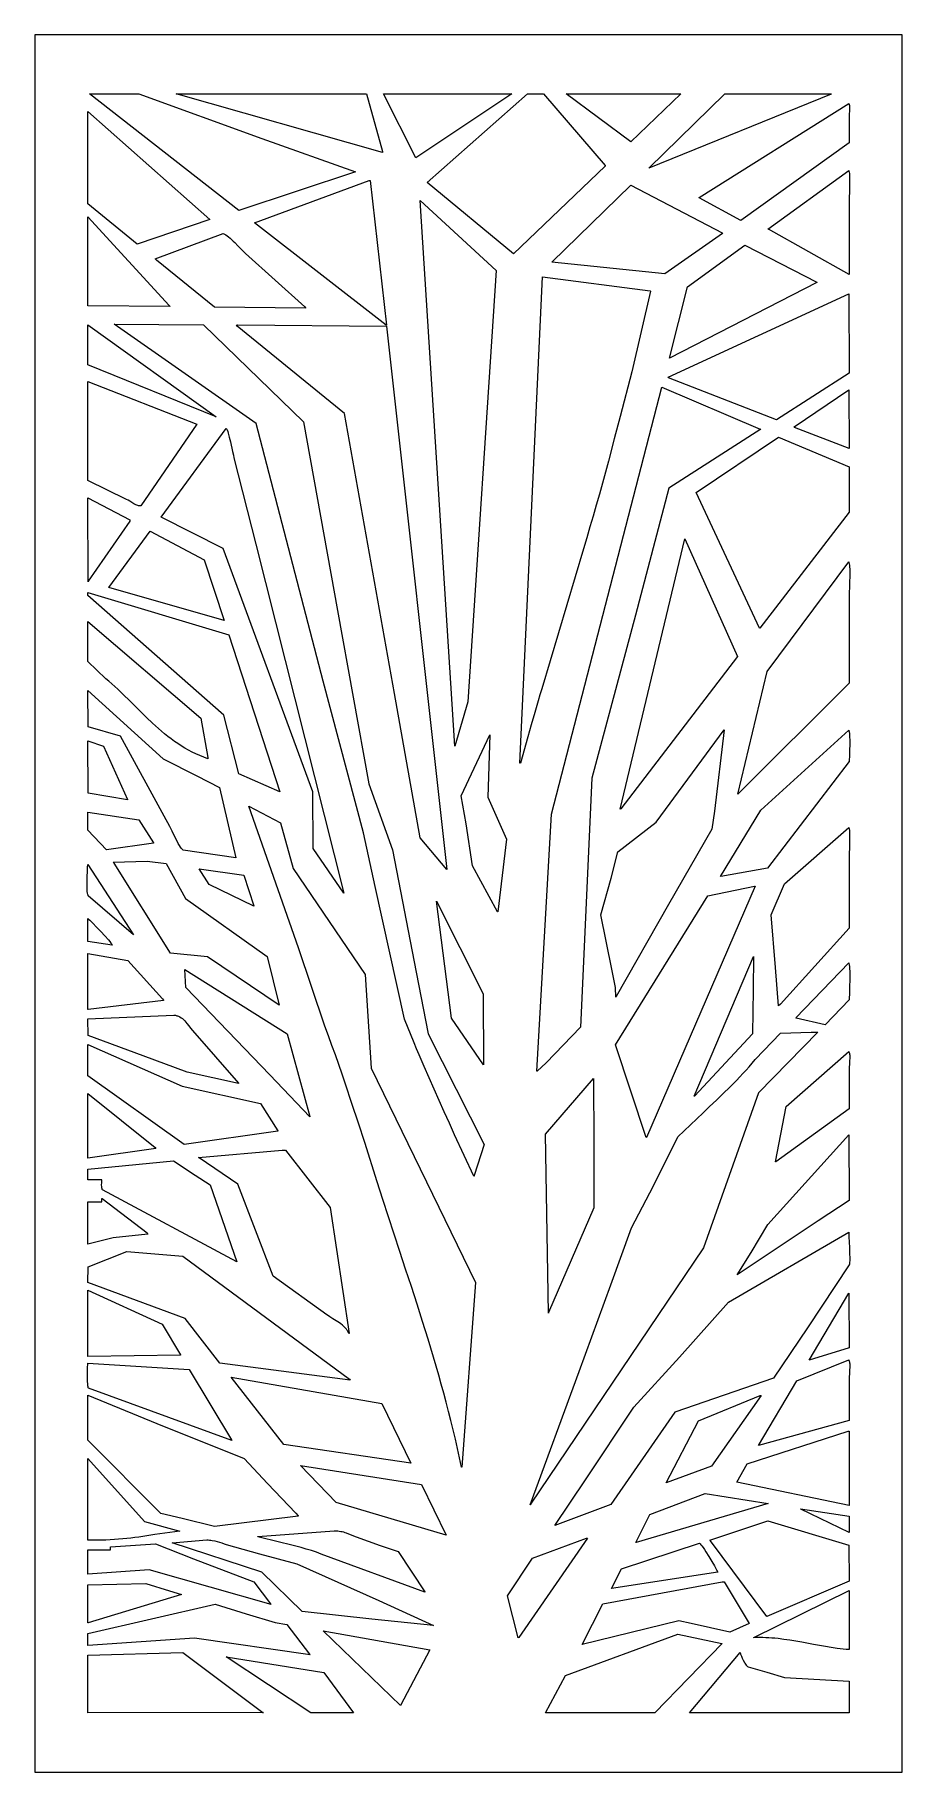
# Model space of a CAD drawing. Header units: centimetres. Extents: x 14.8 to 20.7, y -2.9 to 9.
import ezdxf

# ---------------------------------------------------------------- set-up
doc = ezdxf.new("R2010")
doc.units = ezdxf.units.CM
doc.header["$MEASUREMENT"] = 0
doc.layers.add('layer 1', color=7, linetype='Continuous')

msp = doc.modelspace()

# ---------------------------------------------------------------- linework, layer by layer
at = {"layer": 'layer 1', "color": 250, "lineweight": 9}
for points, knots in [([(14.76651, 9.00076), (14.76651, 9.00076), (14.76651, 9.00076), (14.76651, 9.00076), (14.76651, 9.00076), (14.76651, 9.00076), (20.71958, 9.00076), (20.71958, 9.00076), (20.71958, 9.00076), (20.71958, 9.00076), (20.71958, 9.00076), (20.71958, 9.00076), (20.71958, 9.00076), (20.71958, 9.00076), (20.71958, -2.92623), (20.71958, -2.92623), (20.71958, -2.92623), (20.71958, -2.92623), (20.71958, -2.92623), (20.71958, -2.92623), (20.71958, -2.92623), (20.71958, -2.92623), (14.76651, -2.92623), (14.76651, -2.92623), (14.76651, -2.92623), (14.76651, -2.92623), (14.76651, -2.92623), (14.76651, -2.92623), (14.76651, -2.92623), (14.76651, -2.92623), (14.76651, 9.00076), (14.76651, 9.00076), (14.76651, 9.00076), (14.76651, 9.00076), (14.76651, 9.00076), (14.76651, 9.00076)], [0, 0, 0, 0, 0.1, 0.1, 0.1, 0.1, 0.2, 0.2, 0.2, 0.2, 0.3, 0.3, 0.3, 0.3, 0.4, 0.4, 0.4, 0.4, 0.5, 0.5, 0.5, 0.5, 0.6, 0.6, 0.6, 0.6, 0.7, 0.7, 0.7, 0.7, 0.8, 0.8, 0.8, 0.8, 1, 1, 1, 1]), ([(15.14239, 8.59471), (15.14239, 8.59471), (15.14239, 8.59471), (15.14239, 8.59471), (15.14239, 8.59471), (15.14239, 8.59471), (16.1671, 7.79524), (16.1671, 7.79524), (16.1671, 7.79524), (16.1671, 7.79524), (16.1671, 7.79524), (16.1671, 7.79524), (16.1671, 7.79524), (16.1671, 7.79524), (16.96714, 8.06032), (16.96714, 8.06032), (16.96714, 8.06032), (16.96714, 8.06032), (16.96714, 8.06032), (16.96714, 8.06032), (16.96714, 8.06032), (16.96714, 8.06032), (16.32458, 8.28965), (16.32458, 8.28965), (16.32458, 8.28965), (16.32458, 8.28965), (16.32458, 8.28965), (16.32458, 8.28965), (16.32458, 8.28965), (16.32458, 8.28965), (15.48046, 8.59471), (15.48046, 8.59471), (15.48046, 8.59471), (15.48046, 8.59471), (15.48046, 8.59471), (15.48046, 8.59471), (15.48046, 8.59471), (15.48046, 8.59471), (15.14239, 8.59471), (15.14239, 8.59471), (15.14239, 8.59471), (15.14239, 8.59471), (15.14239, 8.59471), (15.14239, 8.59471)], [0, 0, 0, 0, 0.08333333, 0.08333333, 0.08333333, 0.08333333, 0.16666667, 0.16666667, 0.16666667, 0.16666667, 0.25, 0.25, 0.25, 0.25, 0.33333333, 0.33333333, 0.33333333, 0.33333333, 0.41666667, 0.41666667, 0.41666667, 0.41666667, 0.5, 0.5, 0.5, 0.5, 0.58333333, 0.58333333, 0.58333333, 0.58333333, 0.66666667, 0.66666667, 0.66666667, 0.66666667, 0.75, 0.75, 0.75, 0.75, 0.83333333, 0.83333333, 0.83333333, 0.83333333, 1, 1, 1, 1]), ([(15.73664, 8.59471), (15.73664, 8.59471), (15.73664, 8.59471), (15.73664, 8.59471), (15.73664, 8.59471), (15.73664, 8.59471), (17.15401, 8.19288), (17.15401, 8.19288), (17.15401, 8.19288), (17.15401, 8.19288), (17.15401, 8.19288), (17.15401, 8.19288), (17.15401, 8.19288), (17.15401, 8.19288), (17.15401, 8.19918), (17.15401, 8.19918), (17.15401, 8.19918), (17.15401, 8.19918), (17.15401, 8.19918), (17.15401, 8.19918), (17.15401, 8.19918), (17.15401, 8.19918), (17.04275, 8.59471), (17.04275, 8.59471), (17.04275, 8.59471), (17.04275, 8.59471), (17.04275, 8.59471), (17.04275, 8.59471), (17.04275, 8.59471), (17.04275, 8.59471), (15.73664, 8.59471), (15.73664, 8.59471), (15.73664, 8.59471), (15.73664, 8.59471), (15.73664, 8.59471), (15.73664, 8.59471)], [0, 0, 0, 0, 0.1, 0.1, 0.1, 0.1, 0.2, 0.2, 0.2, 0.2, 0.3, 0.3, 0.3, 0.3, 0.4, 0.4, 0.4, 0.4, 0.5, 0.5, 0.5, 0.5, 0.6, 0.6, 0.6, 0.6, 0.7, 0.7, 0.7, 0.7, 0.8, 0.8, 0.8, 0.8, 1, 1, 1, 1]), ([(17.16034, 8.59471), (17.16034, 8.59471), (17.16034, 8.59471), (17.16034, 8.59471), (17.16034, 8.59471), (17.16034, 8.59471), (17.38081, 8.155), (17.38081, 8.155), (17.38081, 8.155), (17.38081, 8.155), (17.38081, 8.155), (17.38081, 8.155), (17.38081, 8.155), (17.38081, 8.155), (18.04018, 8.59471), (18.04018, 8.59471), (18.04018, 8.59471), (18.04018, 8.59471), (18.04018, 8.59471), (18.04018, 8.59471), (18.04018, 8.59471), (18.04018, 8.59471), (17.16034, 8.59471), (17.16034, 8.59471), (17.16034, 8.59471), (17.16034, 8.59471), (17.16034, 8.59471), (17.16034, 8.59471)], [0, 0, 0, 0, 0.125, 0.125, 0.125, 0.125, 0.25, 0.25, 0.25, 0.25, 0.375, 0.375, 0.375, 0.375, 0.5, 0.5, 0.5, 0.5, 0.625, 0.625, 0.625, 0.625, 0.75, 0.75, 0.75, 0.75, 1, 1, 1, 1]), ([(18.14727, 8.59471), (18.14727, 8.59471), (18.14727, 8.59471), (18.14727, 8.59471), (18.14727, 8.59471), (18.14727, 8.59471), (17.45852, 7.98669), (17.45852, 7.98669), (17.45852, 7.98669), (17.45852, 7.98669), (17.45852, 7.98669), (17.45852, 7.98669), (17.45852, 7.98669), (17.45852, 7.98669), (18.05276, 7.49648), (18.05276, 7.49648), (18.05276, 7.49648), (18.05276, 7.49648), (18.05276, 7.49648), (18.05276, 7.49648), (18.05276, 7.49648), (18.05276, 7.49648), (18.68063, 8.09819), (18.68063, 8.09819), (18.68063, 8.09819), (18.68063, 8.09819), (18.68063, 8.09819), (18.68063, 8.09819), (18.68063, 8.09819), (18.68063, 8.09819), (18.68063, 8.1024), (18.68063, 8.1024), (18.68063, 8.1024), (18.68063, 8.1024), (18.68063, 8.1024), (18.68063, 8.1024), (18.68063, 8.1024), (18.68063, 8.1024), (18.25855, 8.59471), (18.25855, 8.59471), (18.25855, 8.59471), (18.25855, 8.59471), (18.25855, 8.59471), (18.25855, 8.59471), (18.25855, 8.59471), (18.25855, 8.59471), (18.14727, 8.59471), (18.14727, 8.59471), (18.14727, 8.59471), (18.14727, 8.59471), (18.14727, 8.59471), (18.14727, 8.59471)], [0, 0, 0, 0, 0.07142857, 0.07142857, 0.07142857, 0.07142857, 0.14285714, 0.14285714, 0.14285714, 0.14285714, 0.21428571, 0.21428571, 0.21428571, 0.21428571, 0.28571429, 0.28571429, 0.28571429, 0.28571429, 0.35714286, 0.35714286, 0.35714286, 0.35714286, 0.42857143, 0.42857143, 0.42857143, 0.42857143, 0.5, 0.5, 0.5, 0.5, 0.57142857, 0.57142857, 0.57142857, 0.57142857, 0.64285714, 0.64285714, 0.64285714, 0.64285714, 0.71428571, 0.71428571, 0.71428571, 0.71428571, 0.78571429, 0.78571429, 0.78571429, 0.78571429, 0.85714286, 0.85714286, 0.85714286, 0.85714286, 1, 1, 1, 1]), ([(18.41395, 8.59471), (18.41395, 8.59471), (18.41395, 8.59471), (18.41395, 8.59471), (18.41395, 8.59471), (18.41395, 8.59471), (18.85701, 8.26649), (18.85701, 8.26649), (18.85701, 8.26649), (18.85701, 8.26649), (18.85701, 8.26649), (18.85701, 8.26649), (18.85701, 8.26649), (18.85701, 8.26649), (19.19926, 8.59471), (19.19926, 8.59471), (19.19926, 8.59471), (19.19926, 8.59471), (19.19926, 8.59471), (19.19926, 8.59471), (19.19926, 8.59471), (19.19926, 8.59471), (18.41395, 8.59471), (18.41395, 8.59471), (18.41395, 8.59471), (18.41395, 8.59471), (18.41395, 8.59471), (18.41395, 8.59471)], [0, 0, 0, 0, 0.125, 0.125, 0.125, 0.125, 0.25, 0.25, 0.25, 0.25, 0.375, 0.375, 0.375, 0.375, 0.5, 0.5, 0.5, 0.5, 0.625, 0.625, 0.625, 0.625, 0.75, 0.75, 0.75, 0.75, 1, 1, 1, 1]), ([(19.50166, 8.59471), (19.50166, 8.59471), (19.50166, 8.59471), (19.50166, 8.59471), (19.50166, 8.59471), (19.50166, 8.59471), (18.98089, 8.0856), (18.98089, 8.0856), (18.98089, 8.0856), (18.98089, 8.0856), (18.98089, 8.0856), (18.98089, 8.0856), (18.98089, 8.0856), (18.98089, 8.0856), (20.23243, 8.5926), (20.23243, 8.5926), (20.23243, 8.5926), (20.23243, 8.5926), (20.23243, 8.5926), (20.23243, 8.5926), (20.23243, 8.5926), (20.23243, 8.5926), (20.23243, 8.59471), (20.23243, 8.59471), (20.23243, 8.59471), (20.23243, 8.59471), (20.23243, 8.59471), (20.23243, 8.59471), (20.23243, 8.59471), (20.23243, 8.59471), (19.50166, 8.59471), (19.50166, 8.59471), (19.50166, 8.59471), (19.50166, 8.59471), (19.50166, 8.59471), (19.50166, 8.59471)], [0, 0, 0, 0, 0.1, 0.1, 0.1, 0.1, 0.2, 0.2, 0.2, 0.2, 0.3, 0.3, 0.3, 0.3, 0.4, 0.4, 0.4, 0.4, 0.5, 0.5, 0.5, 0.5, 0.6, 0.6, 0.6, 0.6, 0.7, 0.7, 0.7, 0.7, 0.8, 0.8, 0.8, 0.8, 1, 1, 1, 1]), ([(15.12977, 8.47478), (15.12977, 8.47478), (15.12977, 8.47478), (15.12977, 8.47478), (15.12977, 8.47478), (15.12977, 8.47478), (15.12977, 7.83941), (15.12977, 7.83941), (15.12977, 7.83941), (15.12977, 7.83941), (15.12977, 7.83941), (15.12977, 7.83941), (15.12977, 7.83941), (15.12977, 7.83941), (15.46996, 7.5638), (15.46996, 7.5638), (15.46996, 7.5638), (15.46996, 7.5638), (15.46996, 7.5638), (15.46996, 7.5638), (15.46996, 7.5638), (15.46996, 7.5638), (15.96761, 7.73213), (15.96761, 7.73213), (15.96761, 7.73213), (15.96761, 7.73213), (15.96761, 7.73213), (15.96761, 7.73213), (15.96761, 7.73213), (15.96761, 7.73213), (15.12977, 8.47478), (15.12977, 8.47478), (15.12977, 8.47478), (15.12977, 8.47478), (15.12977, 8.47478), (15.12977, 8.47478)], [0, 0, 0, 0, 0.1, 0.1, 0.1, 0.1, 0.2, 0.2, 0.2, 0.2, 0.3, 0.3, 0.3, 0.3, 0.4, 0.4, 0.4, 0.4, 0.5, 0.5, 0.5, 0.5, 0.6, 0.6, 0.6, 0.6, 0.7, 0.7, 0.7, 0.7, 0.8, 0.8, 0.8, 0.8, 1, 1, 1, 1]), ([(20.35211, 8.52949), (20.35211, 8.52949), (20.35211, 8.52949), (20.35211, 8.52949), (20.35211, 8.52949), (20.35211, 8.52949), (19.32528, 7.88359), (19.32528, 7.88359), (19.32528, 7.88359), (19.32528, 7.88359), (19.32528, 7.88359), (19.32528, 7.88359), (19.32528, 7.88359), (19.32528, 7.88359), (19.32528, 7.88149), (19.32528, 7.88149), (19.32528, 7.88149), (19.32528, 7.88149), (19.32528, 7.88149), (19.32528, 7.88149), (19.32528, 7.88149), (19.32528, 7.88149), (19.61295, 7.7258), (19.61295, 7.7258), (19.61295, 7.7258), (19.61295, 7.7258), (19.61295, 7.7258), (19.61295, 7.7258), (19.61295, 7.7258), (19.61295, 7.7258), (20.35633, 8.25807), (20.35633, 8.25807), (20.35633, 8.25807), (20.35633, 8.25807), (20.35633, 8.25807), (20.35633, 8.25807), (20.35633, 8.25807), (20.35633, 8.25807), (20.35633, 8.45797), (20.35633, 8.45797), (20.35633, 8.45797), (20.35633, 8.45797), (20.35633, 8.45797), (20.35633, 8.45797), (20.35633, 8.45797), (20.35633, 8.45797), (20.35684, 8.47584), (20.35684, 8.47584), (20.35684, 8.47584), (20.35684, 8.47584), (20.35788, 8.49688), (20.35788, 8.49688), (20.35788, 8.49688), (20.35788, 8.49688), (20.35788, 8.50689), (20.35788, 8.50689), (20.35788, 8.50689), (20.35788, 8.50689), (20.35684, 8.51635), (20.35684, 8.51635), (20.35684, 8.51635), (20.35684, 8.51635), (20.35633, 8.52055), (20.35633, 8.52055), (20.35633, 8.52055), (20.35633, 8.52055), (20.35525, 8.52424), (20.35525, 8.52424), (20.35525, 8.52424), (20.35525, 8.52424), (20.35368, 8.52686), (20.35368, 8.52686), (20.35368, 8.52686), (20.35368, 8.52686), (20.35211, 8.52949), (20.35211, 8.52949), (20.35211, 8.52949), (20.35211, 8.52949), (20.35211, 8.52949), (20.35211, 8.52949)], [0, 0, 0, 0, 0.04761905, 0.04761905, 0.04761905, 0.04761905, 0.0952381, 0.0952381, 0.0952381, 0.0952381, 0.14285714, 0.14285714, 0.14285714, 0.14285714, 0.19047619, 0.19047619, 0.19047619, 0.19047619, 0.23809524, 0.23809524, 0.23809524, 0.23809524, 0.28571429, 0.28571429, 0.28571429, 0.28571429, 0.33333333, 0.33333333, 0.33333333, 0.33333333, 0.38095238, 0.38095238, 0.38095238, 0.38095238, 0.42857143, 0.42857143, 0.42857143, 0.42857143, 0.47619048, 0.47619048, 0.47619048, 0.47619048, 0.52380952, 0.52380952, 0.52380952, 0.52380952, 0.57142857, 0.57142857, 0.57142857, 0.57142857, 0.61904762, 0.61904762, 0.61904762, 0.61904762, 0.66666667, 0.66666667, 0.66666667, 0.66666667, 0.71428571, 0.71428571, 0.71428571, 0.71428571, 0.76190476, 0.76190476, 0.76190476, 0.76190476, 0.80952381, 0.80952381, 0.80952381, 0.80952381, 0.85714286, 0.85714286, 0.85714286, 0.85714286, 0.9047619, 0.9047619, 0.9047619, 0.9047619, 1, 1, 1, 1]), ([(17.06165, 7.99931), (17.06165, 7.99931), (17.06165, 7.99931), (17.06165, 7.99931), (17.06165, 7.99931), (17.06165, 7.99931), (16.27421, 7.70895), (16.27421, 7.70895), (16.27421, 7.70895), (16.27421, 7.70895), (16.27421, 7.70895), (16.27421, 7.70895), (16.27421, 7.70895), (16.27421, 7.70895), (17.17714, 7.00627), (17.17714, 7.00627), (17.17714, 7.00627), (17.17714, 7.00627), (17.17714, 7.00627), (17.17714, 7.00627), (17.17714, 7.00627), (17.17714, 7.00627), (17.17922, 7.00627), (17.17922, 7.00627), (17.17922, 7.00627), (17.17922, 7.00627), (17.17922, 7.00627), (17.17922, 7.00627), (17.17922, 7.00627), (17.17922, 7.00627), (17.06795, 7.99931), (17.06795, 7.99931), (17.06795, 7.99931), (17.06795, 7.99931), (17.06795, 7.99931), (17.06795, 7.99931), (17.06795, 7.99931), (17.06795, 7.99931), (17.06165, 7.99931), (17.06165, 7.99931), (17.06165, 7.99931), (17.06165, 7.99931), (17.06165, 7.99931), (17.06165, 7.99931)], [0, 0, 0, 0, 0.08333333, 0.08333333, 0.08333333, 0.08333333, 0.16666667, 0.16666667, 0.16666667, 0.16666667, 0.25, 0.25, 0.25, 0.25, 0.33333333, 0.33333333, 0.33333333, 0.33333333, 0.41666667, 0.41666667, 0.41666667, 0.41666667, 0.5, 0.5, 0.5, 0.5, 0.58333333, 0.58333333, 0.58333333, 0.58333333, 0.66666667, 0.66666667, 0.66666667, 0.66666667, 0.75, 0.75, 0.75, 0.75, 0.83333333, 0.83333333, 0.83333333, 0.83333333, 1, 1, 1, 1]), ([(20.35211, 8.06874), (20.35211, 8.06874), (20.35211, 8.06874), (20.35211, 8.06874), (20.35211, 8.06874), (20.35211, 8.06874), (19.79774, 7.6669), (19.79774, 7.6669), (19.79774, 7.6669), (19.79774, 7.6669), (19.79774, 7.6669), (19.79774, 7.6669), (19.79774, 7.6669), (19.79774, 7.6669), (19.80195, 7.6669), (19.80195, 7.6669), (19.80195, 7.6669), (19.80195, 7.6669), (19.80195, 7.6669), (19.80195, 7.6669), (19.80195, 7.6669), (19.80195, 7.6669), (20.35633, 7.3555), (20.35633, 7.3555), (20.35633, 7.3555), (20.35633, 7.3555), (20.35633, 7.3555), (20.35633, 7.3555), (20.35633, 7.3555), (20.35633, 7.3555), (20.35633, 7.88359), (20.35633, 7.88359), (20.35633, 7.88359), (20.35633, 7.88359), (20.35633, 7.88359), (20.35633, 7.88359), (20.35633, 7.88359), (20.35633, 7.88359), (20.35735, 7.92359), (20.35735, 7.92359), (20.35735, 7.92359), (20.35735, 7.92359), (20.35788, 7.95197), (20.35788, 7.95197), (20.35788, 7.95197), (20.35788, 7.95197), (20.3584, 7.98249), (20.3584, 7.98249), (20.3584, 7.98249), (20.3584, 7.98249), (20.3584, 8.01245), (20.3584, 8.01245), (20.3584, 8.01245), (20.3584, 8.01245), (20.3584, 8.02614), (20.3584, 8.02614), (20.3584, 8.02614), (20.3584, 8.02614), (20.35788, 8.03821), (20.35788, 8.03821), (20.35788, 8.03821), (20.35788, 8.03821), (20.35684, 8.04927), (20.35684, 8.04927), (20.35684, 8.04927), (20.35684, 8.04927), (20.35578, 8.05822), (20.35578, 8.05822), (20.35578, 8.05822), (20.35578, 8.05822), (20.35421, 8.06454), (20.35421, 8.06454), (20.35421, 8.06454), (20.35421, 8.06454), (20.35314, 8.06717), (20.35314, 8.06717), (20.35314, 8.06717), (20.35314, 8.06717), (20.35211, 8.06874), (20.35211, 8.06874), (20.35211, 8.06874), (20.35211, 8.06874), (20.35211, 8.06874), (20.35211, 8.06874)], [0, 0, 0, 0, 0.04545455, 0.04545455, 0.04545455, 0.04545455, 0.09090909, 0.09090909, 0.09090909, 0.09090909, 0.13636364, 0.13636364, 0.13636364, 0.13636364, 0.18181818, 0.18181818, 0.18181818, 0.18181818, 0.22727273, 0.22727273, 0.22727273, 0.22727273, 0.27272727, 0.27272727, 0.27272727, 0.27272727, 0.31818182, 0.31818182, 0.31818182, 0.31818182, 0.36363636, 0.36363636, 0.36363636, 0.36363636, 0.40909091, 0.40909091, 0.40909091, 0.40909091, 0.45454545, 0.45454545, 0.45454545, 0.45454545, 0.5, 0.5, 0.5, 0.5, 0.54545455, 0.54545455, 0.54545455, 0.54545455, 0.59090909, 0.59090909, 0.59090909, 0.59090909, 0.63636364, 0.63636364, 0.63636364, 0.63636364, 0.68181818, 0.68181818, 0.68181818, 0.68181818, 0.72727273, 0.72727273, 0.72727273, 0.72727273, 0.77272727, 0.77272727, 0.77272727, 0.77272727, 0.81818182, 0.81818182, 0.81818182, 0.81818182, 0.86363636, 0.86363636, 0.86363636, 0.86363636, 0.90909091, 0.90909091, 0.90909091, 0.90909091, 1, 1, 1, 1]), ([(18.85701, 7.96775), (18.85701, 7.96775), (18.85701, 7.96775), (18.85701, 7.96775), (18.85701, 7.96775), (18.85701, 7.96775), (18.31527, 7.43965), (18.31527, 7.43965), (18.31527, 7.43965), (18.31527, 7.43965), (18.31527, 7.43965), (18.31527, 7.43965), (18.31527, 7.43965), (18.31527, 7.43965), (19.0901, 7.35973), (19.0901, 7.35973), (19.0901, 7.35973), (19.0901, 7.35973), (19.0901, 7.35973), (19.0901, 7.35973), (19.0901, 7.35973), (19.0901, 7.35973), (19.48696, 7.63744), (19.48696, 7.63744), (19.48696, 7.63744), (19.48696, 7.63744), (19.48696, 7.63744), (19.48696, 7.63744), (19.48696, 7.63744), (19.48696, 7.63744), (19.48486, 7.64165), (19.48486, 7.64165), (19.48486, 7.64165), (19.48486, 7.64165), (19.48486, 7.64165), (19.48486, 7.64165), (19.48486, 7.64165), (19.48486, 7.64165), (18.85701, 7.96775), (18.85701, 7.96775), (18.85701, 7.96775), (18.85701, 7.96775), (18.85701, 7.96775), (18.85701, 7.96775)], [0, 0, 0, 0, 0.08333333, 0.08333333, 0.08333333, 0.08333333, 0.16666667, 0.16666667, 0.16666667, 0.16666667, 0.25, 0.25, 0.25, 0.25, 0.33333333, 0.33333333, 0.33333333, 0.33333333, 0.41666667, 0.41666667, 0.41666667, 0.41666667, 0.5, 0.5, 0.5, 0.5, 0.58333333, 0.58333333, 0.58333333, 0.58333333, 0.66666667, 0.66666667, 0.66666667, 0.66666667, 0.75, 0.75, 0.75, 0.75, 0.83333333, 0.83333333, 0.83333333, 0.83333333, 1, 1, 1, 1]), ([(17.41232, 7.86255), (17.41232, 7.86255), (17.41232, 7.86255), (17.41232, 7.86255), (17.41232, 7.86255), (17.41232, 7.86255), (17.6496, 4.11763), (17.6496, 4.11763), (17.6496, 4.11763), (17.6496, 4.11763), (17.6496, 4.11763), (17.6496, 4.11763), (17.6496, 4.11763), (17.6496, 4.11763), (17.73778, 4.42267), (17.73778, 4.42267), (17.73778, 4.42267), (17.73778, 4.42267), (17.73778, 4.42267), (17.73778, 4.42267), (17.73778, 4.42267), (17.73778, 4.42267), (17.9331, 7.38287), (17.9331, 7.38287), (17.9331, 7.38287), (17.9331, 7.38287), (17.9331, 7.38287), (17.9331, 7.38287), (17.9331, 7.38287), (17.9331, 7.38287), (17.41232, 7.86255), (17.41232, 7.86255), (17.41232, 7.86255), (17.41232, 7.86255), (17.41232, 7.86255), (17.41232, 7.86255)], [0, 0, 0, 0, 0.1, 0.1, 0.1, 0.1, 0.2, 0.2, 0.2, 0.2, 0.3, 0.3, 0.3, 0.3, 0.4, 0.4, 0.4, 0.4, 0.5, 0.5, 0.5, 0.5, 0.6, 0.6, 0.6, 0.6, 0.7, 0.7, 0.7, 0.7, 0.8, 0.8, 0.8, 0.8, 1, 1, 1, 1]), ([(15.12977, 7.14094), (15.12977, 7.14094), (15.12977, 7.14094), (15.12977, 7.14094), (15.12977, 7.14094), (15.12977, 7.14094), (15.69674, 7.13458), (15.69674, 7.13458), (15.69674, 7.13458), (15.69674, 7.13458), (15.69674, 7.13458), (15.69674, 7.13458), (15.69674, 7.13458), (15.69674, 7.13458), (15.68834, 7.14302), (15.68834, 7.14302), (15.68834, 7.14302), (15.68834, 7.14302), (15.68834, 7.14302), (15.68834, 7.14302), (15.68834, 7.14302), (15.68834, 7.14302), (15.12977, 7.75104), (15.12977, 7.75104), (15.12977, 7.75104), (15.12977, 7.75104), (15.12977, 7.75104), (15.12977, 7.75104), (15.12977, 7.75104), (15.12977, 7.75104), (15.12977, 7.14094), (15.12977, 7.14094), (15.12977, 7.14094), (15.12977, 7.14094), (15.12977, 7.14094), (15.12977, 7.14094)], [0, 0, 0, 0, 0.1, 0.1, 0.1, 0.1, 0.2, 0.2, 0.2, 0.2, 0.3, 0.3, 0.3, 0.3, 0.4, 0.4, 0.4, 0.4, 0.5, 0.5, 0.5, 0.5, 0.6, 0.6, 0.6, 0.6, 0.7, 0.7, 0.7, 0.7, 0.8, 0.8, 0.8, 0.8, 1, 1, 1, 1]), ([(16.06001, 7.63534), (16.06001, 7.63534), (16.06001, 7.63534), (16.06001, 7.63534), (16.06001, 7.63534), (16.06001, 7.63534), (15.59385, 7.46283), (15.59385, 7.46283), (15.59385, 7.46283), (15.59385, 7.46283), (15.59385, 7.46283), (15.59385, 7.46283), (15.59385, 7.46283), (15.59385, 7.46283), (15.60223, 7.45228), (15.60223, 7.45228), (15.60223, 7.45228), (15.60223, 7.45228), (15.60223, 7.45228), (15.60223, 7.45228), (15.60223, 7.45228), (15.60223, 7.45228), (15.99911, 7.13041), (15.99911, 7.13041), (15.99911, 7.13041), (15.99911, 7.13041), (15.99911, 7.13041), (15.99911, 7.13041), (15.99911, 7.13041), (15.99911, 7.13041), (16.62488, 7.12408), (16.62488, 7.12408), (16.62488, 7.12408), (16.62488, 7.12408), (16.62488, 7.12408), (16.62488, 7.12408), (16.62488, 7.12408), (16.62488, 7.12408), (16.62488, 7.1262), (16.62488, 7.1262), (16.62488, 7.1262), (16.62488, 7.1262), (16.62488, 7.1262), (16.62488, 7.1262), (16.62488, 7.1262), (16.62488, 7.1262), (16.62069, 7.1325), (16.62069, 7.1325), (16.62069, 7.1325), (16.62069, 7.1325), (16.62069, 7.1325), (16.62069, 7.1325), (16.62069, 7.1325), (16.62069, 7.1325), (16.21331, 7.49858), (16.21331, 7.49858), (16.21331, 7.49858), (16.21331, 7.49858), (16.21331, 7.49858), (16.21331, 7.49858), (16.21331, 7.49858), (16.21331, 7.49858), (16.20647, 7.5049), (16.20647, 7.5049), (16.20647, 7.5049), (16.20647, 7.5049), (16.1986, 7.51279), (16.1986, 7.51279), (16.1986, 7.51279), (16.1986, 7.51279), (16.18076, 7.53118), (16.18076, 7.53118), (16.18076, 7.53118), (16.18076, 7.53118), (16.16078, 7.55223), (16.16078, 7.55223), (16.16078, 7.55223), (16.16078, 7.55223), (16.13929, 7.57433), (16.13929, 7.57433), (16.13929, 7.57433), (16.13929, 7.57433), (16.12826, 7.58484), (16.12826, 7.58484), (16.12826, 7.58484), (16.12826, 7.58484), (16.11776, 7.59536), (16.11776, 7.59536), (16.11776, 7.59536), (16.11776, 7.59536), (16.10673, 7.60484), (16.10673, 7.60484), (16.10673, 7.60484), (16.10673, 7.60484), (16.09625, 7.61378), (16.09625, 7.61378), (16.09625, 7.61378), (16.09625, 7.61378), (16.08628, 7.62113), (16.08628, 7.62113), (16.08628, 7.62113), (16.08628, 7.62113), (16.07682, 7.62744), (16.07682, 7.62744), (16.07682, 7.62744), (16.07682, 7.62744), (16.06788, 7.63217), (16.06788, 7.63217), (16.06788, 7.63217), (16.06788, 7.63217), (16.06421, 7.6343), (16.06421, 7.6343), (16.06421, 7.6343), (16.06421, 7.6343), (16.06001, 7.63534), (16.06001, 7.63534), (16.06001, 7.63534), (16.06001, 7.63534), (16.06001, 7.63534), (16.06001, 7.63534)], [0, 0, 0, 0, 0.03225806, 0.03225806, 0.03225806, 0.03225806, 0.06451613, 0.06451613, 0.06451613, 0.06451613, 0.09677419, 0.09677419, 0.09677419, 0.09677419, 0.12903226, 0.12903226, 0.12903226, 0.12903226, 0.16129032, 0.16129032, 0.16129032, 0.16129032, 0.19354839, 0.19354839, 0.19354839, 0.19354839, 0.22580645, 0.22580645, 0.22580645, 0.22580645, 0.25806452, 0.25806452, 0.25806452, 0.25806452, 0.29032258, 0.29032258, 0.29032258, 0.29032258, 0.32258065, 0.32258065, 0.32258065, 0.32258065, 0.35483871, 0.35483871, 0.35483871, 0.35483871, 0.38709677, 0.38709677, 0.38709677, 0.38709677, 0.41935484, 0.41935484, 0.41935484, 0.41935484, 0.4516129, 0.4516129, 0.4516129, 0.4516129, 0.48387097, 0.48387097, 0.48387097, 0.48387097, 0.51612903, 0.51612903, 0.51612903, 0.51612903, 0.5483871, 0.5483871, 0.5483871, 0.5483871, 0.58064516, 0.58064516, 0.58064516, 0.58064516, 0.61290323, 0.61290323, 0.61290323, 0.61290323, 0.64516129, 0.64516129, 0.64516129, 0.64516129, 0.67741935, 0.67741935, 0.67741935, 0.67741935, 0.70967742, 0.70967742, 0.70967742, 0.70967742, 0.74193548, 0.74193548, 0.74193548, 0.74193548, 0.77419355, 0.77419355, 0.77419355, 0.77419355, 0.80645161, 0.80645161, 0.80645161, 0.80645161, 0.83870968, 0.83870968, 0.83870968, 0.83870968, 0.87096774, 0.87096774, 0.87096774, 0.87096774, 0.90322581, 0.90322581, 0.90322581, 0.90322581, 0.93548387, 0.93548387, 0.93548387, 0.93548387, 1, 1, 1, 1]), ([(19.64025, 7.55536), (19.64025, 7.55536), (19.64025, 7.55536), (19.64025, 7.55536), (19.64025, 7.55536), (19.64025, 7.55536), (19.24548, 7.27136), (19.24548, 7.27136), (19.24548, 7.27136), (19.24548, 7.27136), (19.24548, 7.27136), (19.24548, 7.27136), (19.24548, 7.27136), (19.24548, 7.27136), (19.12158, 6.78115), (19.12158, 6.78115), (19.12158, 6.78115), (19.12158, 6.78115), (19.12158, 6.78115), (19.12158, 6.78115), (19.12158, 6.78115), (19.12158, 6.78115), (20.13372, 7.30082), (20.13372, 7.30082), (20.13372, 7.30082), (20.13372, 7.30082), (20.13372, 7.30082), (20.13372, 7.30082), (20.13372, 7.30082), (20.13372, 7.30082), (20.13372, 7.30294), (20.13372, 7.30294), (20.13372, 7.30294), (20.13372, 7.30294), (20.13372, 7.30294), (20.13372, 7.30294), (20.13372, 7.30294), (20.13372, 7.30294), (19.64025, 7.55536), (19.64025, 7.55536), (19.64025, 7.55536), (19.64025, 7.55536), (19.64025, 7.55536), (19.64025, 7.55536)], [0, 0, 0, 0, 0.08333333, 0.08333333, 0.08333333, 0.08333333, 0.16666667, 0.16666667, 0.16666667, 0.16666667, 0.25, 0.25, 0.25, 0.25, 0.33333333, 0.33333333, 0.33333333, 0.33333333, 0.41666667, 0.41666667, 0.41666667, 0.41666667, 0.5, 0.5, 0.5, 0.5, 0.58333333, 0.58333333, 0.58333333, 0.58333333, 0.66666667, 0.66666667, 0.66666667, 0.66666667, 0.75, 0.75, 0.75, 0.75, 0.83333333, 0.83333333, 0.83333333, 0.83333333, 1, 1, 1, 1]), ([(18.25016, 7.33868), (18.25016, 7.33868), (18.25016, 7.33868), (18.25016, 7.33868), (18.25016, 7.33868), (18.25016, 7.33868), (18.09477, 3.99979), (18.09477, 3.99979), (18.09477, 3.99979), (18.09477, 3.99979), (18.09477, 3.99979), (18.09477, 3.99979), (18.09477, 3.99979), (18.09477, 3.99979), (18.09687, 3.99979), (18.09687, 3.99979), (18.09687, 3.99979), (18.09687, 3.99979), (18.09687, 3.99979), (18.09687, 3.99979), (18.09687, 3.99979), (18.09687, 3.99979), (18.09897, 3.99979), (18.09897, 3.99979), (18.09897, 3.99979), (18.09897, 3.99979), (18.09897, 3.99979), (18.09897, 3.99979), (18.09897, 3.99979), (18.09897, 3.99979), (18.14935, 4.18074), (18.14935, 4.18074), (18.14935, 4.18074), (18.14935, 4.18074), (18.14935, 4.18074), (18.14935, 4.18074), (18.14935, 4.18074), (18.14935, 4.18074), (18.16196, 4.22281), (18.16196, 4.22281), (18.16196, 4.22281), (18.16196, 4.22281), (18.17404, 4.26438), (18.17404, 4.26438), (18.17404, 4.26438), (18.17404, 4.26438), (18.19766, 4.34749), (18.19766, 4.34749), (18.19766, 4.34749), (18.19766, 4.34749), (18.2213, 4.42953), (18.2213, 4.42953), (18.2213, 4.42953), (18.2213, 4.42953), (18.23335, 4.47056), (18.23335, 4.47056), (18.23335, 4.47056), (18.23335, 4.47056), (18.24597, 4.51105), (18.24597, 4.51105), (18.24597, 4.51105), (18.24597, 4.51105), (18.24597, 4.51105), (18.24597, 4.51105), (18.24597, 4.51105), (18.24597, 4.51105), (18.53154, 5.47252), (18.53154, 5.47252), (18.53154, 5.47252), (18.53154, 5.47252), (18.53154, 5.47252), (18.53154, 5.47252), (18.53154, 5.47252), (18.53154, 5.47252), (18.55412, 5.54721), (18.55412, 5.54721), (18.55412, 5.54721), (18.55412, 5.54721), (18.57669, 5.62191), (18.57669, 5.62191), (18.57669, 5.62191), (18.57669, 5.62191), (18.5982, 5.69712), (18.5982, 5.69712), (18.5982, 5.69712), (18.5982, 5.69712), (18.61974, 5.77233), (18.61974, 5.77233), (18.61974, 5.77233), (18.61974, 5.77233), (18.64123, 5.84754), (18.64123, 5.84754), (18.64123, 5.84754), (18.64123, 5.84754), (18.66223, 5.92327), (18.66223, 5.92327), (18.66223, 5.92327), (18.66223, 5.92327), (18.7032, 6.07478), (18.7032, 6.07478), (18.7032, 6.07478), (18.7032, 6.07478), (18.74361, 6.22731), (18.74361, 6.22731), (18.74361, 6.22731), (18.74361, 6.22731), (18.78404, 6.37983), (18.78404, 6.37983), (18.78404, 6.37983), (18.78404, 6.37983), (18.86331, 6.68646), (18.86331, 6.68646), (18.86331, 6.68646), (18.86331, 6.68646), (18.86331, 6.68646), (18.86331, 6.68646), (18.86331, 6.68646), (18.86331, 6.68646), (18.99139, 7.23981), (18.99139, 7.23981), (18.99139, 7.23981), (18.99139, 7.23981), (18.99139, 7.23981), (18.99139, 7.23981), (18.99139, 7.23981), (18.99139, 7.23981), (18.9893, 7.24402), (18.9893, 7.24402), (18.9893, 7.24402), (18.9893, 7.24402), (18.9893, 7.24402), (18.9893, 7.24402), (18.9893, 7.24402), (18.9893, 7.24402), (18.25016, 7.33868), (18.25016, 7.33868), (18.25016, 7.33868), (18.25016, 7.33868), (18.25016, 7.33868), (18.25016, 7.33868)], [0, 0, 0, 0, 0.02777778, 0.02777778, 0.02777778, 0.02777778, 0.05555556, 0.05555556, 0.05555556, 0.05555556, 0.08333333, 0.08333333, 0.08333333, 0.08333333, 0.11111111, 0.11111111, 0.11111111, 0.11111111, 0.13888889, 0.13888889, 0.13888889, 0.13888889, 0.16666667, 0.16666667, 0.16666667, 0.16666667, 0.19444444, 0.19444444, 0.19444444, 0.19444444, 0.22222222, 0.22222222, 0.22222222, 0.22222222, 0.25, 0.25, 0.25, 0.25, 0.27777778, 0.27777778, 0.27777778, 0.27777778, 0.30555556, 0.30555556, 0.30555556, 0.30555556, 0.33333333, 0.33333333, 0.33333333, 0.33333333, 0.36111111, 0.36111111, 0.36111111, 0.36111111, 0.38888889, 0.38888889, 0.38888889, 0.38888889, 0.41666667, 0.41666667, 0.41666667, 0.41666667, 0.44444444, 0.44444444, 0.44444444, 0.44444444, 0.47222222, 0.47222222, 0.47222222, 0.47222222, 0.5, 0.5, 0.5, 0.5, 0.52777778, 0.52777778, 0.52777778, 0.52777778, 0.55555556, 0.55555556, 0.55555556, 0.55555556, 0.58333333, 0.58333333, 0.58333333, 0.58333333, 0.61111111, 0.61111111, 0.61111111, 0.61111111, 0.63888889, 0.63888889, 0.63888889, 0.63888889, 0.66666667, 0.66666667, 0.66666667, 0.66666667, 0.69444444, 0.69444444, 0.69444444, 0.69444444, 0.72222222, 0.72222222, 0.72222222, 0.72222222, 0.75, 0.75, 0.75, 0.75, 0.77777778, 0.77777778, 0.77777778, 0.77777778, 0.80555556, 0.80555556, 0.80555556, 0.80555556, 0.83333333, 0.83333333, 0.83333333, 0.83333333, 0.86111111, 0.86111111, 0.86111111, 0.86111111, 0.88888889, 0.88888889, 0.88888889, 0.88888889, 0.91666667, 0.91666667, 0.91666667, 0.91666667, 0.94444444, 0.94444444, 0.94444444, 0.94444444, 1, 1, 1, 1]), ([(20.35421, 7.22297), (20.35421, 7.22297), (20.35421, 7.22297), (20.35421, 7.22297), (20.35421, 7.22297), (20.35421, 7.22297), (19.11319, 6.65073), (19.11319, 6.65073), (19.11319, 6.65073), (19.11319, 6.65073), (19.11319, 6.65073), (19.11319, 6.65073), (19.11319, 6.65073), (19.11319, 6.65073), (19.11529, 6.6465), (19.11529, 6.6465), (19.11529, 6.6465), (19.11529, 6.6465), (19.11529, 6.6465), (19.11529, 6.6465), (19.11529, 6.6465), (19.11529, 6.6465), (19.85654, 6.35825), (19.85654, 6.35825), (19.85654, 6.35825), (19.85654, 6.35825), (19.85654, 6.35825), (19.85654, 6.35825), (19.85654, 6.35825), (19.85654, 6.35825), (20.35633, 6.67805), (20.35633, 6.67805), (20.35633, 6.67805), (20.35633, 6.67805), (20.35633, 6.67805), (20.35633, 6.67805), (20.35633, 6.67805), (20.35633, 6.67805), (20.35421, 7.22297), (20.35421, 7.22297), (20.35421, 7.22297), (20.35421, 7.22297), (20.35421, 7.22297), (20.35421, 7.22297)], [0, 0, 0, 0, 0.08333333, 0.08333333, 0.08333333, 0.08333333, 0.16666667, 0.16666667, 0.16666667, 0.16666667, 0.25, 0.25, 0.25, 0.25, 0.33333333, 0.33333333, 0.33333333, 0.33333333, 0.41666667, 0.41666667, 0.41666667, 0.41666667, 0.5, 0.5, 0.5, 0.5, 0.58333333, 0.58333333, 0.58333333, 0.58333333, 0.66666667, 0.66666667, 0.66666667, 0.66666667, 0.75, 0.75, 0.75, 0.75, 0.83333333, 0.83333333, 0.83333333, 0.83333333, 1, 1, 1, 1]), ([(15.12977, 7.01047), (15.12977, 7.01047), (15.12977, 7.01047), (15.12977, 7.01047), (15.12977, 7.01047), (15.12977, 7.01047), (15.12977, 6.73487), (15.12977, 6.73487), (15.12977, 6.73487), (15.12977, 6.73487), (15.12977, 6.73487), (15.12977, 6.73487), (15.12977, 6.73487), (15.12977, 6.73487), (16.01171, 6.37722), (16.01171, 6.37722), (16.01171, 6.37722), (16.01171, 6.37722), (16.01171, 6.37722), (16.01171, 6.37722), (16.01171, 6.37722), (16.01171, 6.37722), (15.12977, 7.01047), (15.12977, 7.01047), (15.12977, 7.01047), (15.12977, 7.01047), (15.12977, 7.01047), (15.12977, 7.01047)], [0, 0, 0, 0, 0.125, 0.125, 0.125, 0.125, 0.25, 0.25, 0.25, 0.25, 0.375, 0.375, 0.375, 0.375, 0.5, 0.5, 0.5, 0.5, 0.625, 0.625, 0.625, 0.625, 0.75, 0.75, 0.75, 0.75, 1, 1, 1, 1]), ([(15.31246, 7.01468), (15.31246, 7.01468), (15.31246, 7.01468), (15.31246, 7.01468), (15.31246, 7.01468), (15.31246, 7.01468), (16.2868, 6.33303), (16.2868, 6.33303), (16.2868, 6.33303), (16.2868, 6.33303), (16.2868, 6.33303), (16.2868, 6.33303), (16.2868, 6.33303), (16.2868, 6.33303), (16.74668, 4.56363), (16.74668, 4.56363), (16.74668, 4.56363), (16.74668, 4.56363), (16.74668, 4.56363), (16.74668, 4.56363), (16.74668, 4.56363), (16.74668, 4.56363), (17.02172, 3.52222), (17.02172, 3.52222), (17.02172, 3.52222), (17.02172, 3.52222), (17.02172, 3.52222), (17.02172, 3.52222), (17.02172, 3.52222), (17.02172, 3.52222), (17.10363, 3.15402), (17.10363, 3.15402), (17.10363, 3.15402), (17.10363, 3.15402), (17.10363, 3.15402), (17.10363, 3.15402), (17.10363, 3.15402), (17.10363, 3.15402), (17.30312, 2.24305), (17.30312, 2.24305), (17.30312, 2.24305), (17.30312, 2.24305), (17.30312, 2.24305), (17.30312, 2.24305), (17.30312, 2.24305), (17.30312, 2.24305), (17.3703, 2.08103), (17.3703, 2.08103), (17.3703, 2.08103), (17.3703, 2.08103), (17.3703, 2.08103), (17.3703, 2.08103), (17.3703, 2.08103), (17.3703, 2.08103), (17.38711, 2.0395), (17.38711, 2.0395), (17.38711, 2.0395), (17.38711, 2.0395), (17.40391, 1.99899), (17.40391, 1.99899), (17.40391, 1.99899), (17.40391, 1.99899), (17.43804, 1.91853), (17.43804, 1.91853), (17.43804, 1.91853), (17.43804, 1.91853), (17.47217, 1.83963), (17.47217, 1.83963), (17.47217, 1.83963), (17.47217, 1.83963), (17.50735, 1.76178), (17.50735, 1.76178), (17.50735, 1.76178), (17.50735, 1.76178), (17.57716, 1.60661), (17.57716, 1.60661), (17.57716, 1.60661), (17.57716, 1.60661), (17.61231, 1.52878), (17.61231, 1.52878), (17.61231, 1.52878), (17.61231, 1.52878), (17.64751, 1.44988), (17.64751, 1.44988), (17.64751, 1.44988), (17.64751, 1.44988), (17.64751, 1.44988), (17.64751, 1.44988), (17.64751, 1.44988), (17.64751, 1.44988), (17.77981, 1.16587), (17.77981, 1.16587), (17.77981, 1.16587), (17.77981, 1.16587), (17.77981, 1.16587), (17.77981, 1.16587), (17.77981, 1.16587), (17.77981, 1.16587), (17.78189, 1.16587), (17.78189, 1.16587), (17.78189, 1.16587), (17.78189, 1.16587), (17.78189, 1.16587), (17.78189, 1.16587), (17.78189, 1.16587), (17.78189, 1.16587), (17.78189, 1.17005), (17.78189, 1.17005), (17.78189, 1.17005), (17.78189, 1.17005), (17.78189, 1.17005), (17.78189, 1.17005), (17.78189, 1.17005), (17.78189, 1.17005), (17.85119, 1.38257), (17.85119, 1.38257), (17.85119, 1.38257), (17.85119, 1.38257), (17.85119, 1.38257), (17.85119, 1.38257), (17.85119, 1.38257), (17.85119, 1.38257), (17.46691, 2.14205), (17.46691, 2.14205), (17.46691, 2.14205), (17.46691, 2.14205), (17.46691, 2.14205), (17.46691, 2.14205), (17.46691, 2.14205), (17.46691, 2.14205), (17.38293, 2.56495), (17.38293, 2.56495), (17.38293, 2.56495), (17.38293, 2.56495), (17.38293, 2.56495), (17.38293, 2.56495), (17.38293, 2.56495), (17.38293, 2.56495), (17.22124, 3.4065), (17.22124, 3.4065), (17.22124, 3.4065), (17.22124, 3.4065), (17.22124, 3.4065), (17.22124, 3.4065), (17.22124, 3.4065), (17.22124, 3.4065), (17.05955, 3.85883), (17.05955, 3.85883), (17.05955, 3.85883), (17.05955, 3.85883), (17.05955, 3.85883), (17.05955, 3.85883), (17.05955, 3.85883), (17.05955, 3.85883), (16.84326, 5.04754), (16.84326, 5.04754), (16.84326, 5.04754), (16.84326, 5.04754), (16.84326, 5.04754), (16.84326, 5.04754), (16.84326, 5.04754), (16.84326, 5.04754), (16.61017, 6.34356), (16.61017, 6.34356), (16.61017, 6.34356), (16.61017, 6.34356), (16.61017, 6.34356), (16.61017, 6.34356), (16.61017, 6.34356), (16.61017, 6.34356), (15.92561, 7.00837), (15.92561, 7.00837), (15.92561, 7.00837), (15.92561, 7.00837), (15.92561, 7.00837), (15.92561, 7.00837), (15.92561, 7.00837), (15.92561, 7.00837), (15.31246, 7.01468), (15.31246, 7.01468), (15.31246, 7.01468), (15.31246, 7.01468), (15.31246, 7.01468), (15.31246, 7.01468)], [0, 0, 0, 0, 0.0212766, 0.0212766, 0.0212766, 0.0212766, 0.04255319, 0.04255319, 0.04255319, 0.04255319, 0.06382979, 0.06382979, 0.06382979, 0.06382979, 0.08510638, 0.08510638, 0.08510638, 0.08510638, 0.10638298, 0.10638298, 0.10638298, 0.10638298, 0.12765957, 0.12765957, 0.12765957, 0.12765957, 0.14893617, 0.14893617, 0.14893617, 0.14893617, 0.17021277, 0.17021277, 0.17021277, 0.17021277, 0.19148936, 0.19148936, 0.19148936, 0.19148936, 0.21276596, 0.21276596, 0.21276596, 0.21276596, 0.23404255, 0.23404255, 0.23404255, 0.23404255, 0.25531915, 0.25531915, 0.25531915, 0.25531915, 0.27659574, 0.27659574, 0.27659574, 0.27659574, 0.29787234, 0.29787234, 0.29787234, 0.29787234, 0.31914894, 0.31914894, 0.31914894, 0.31914894, 0.34042553, 0.34042553, 0.34042553, 0.34042553, 0.36170213, 0.36170213, 0.36170213, 0.36170213, 0.38297872, 0.38297872, 0.38297872, 0.38297872, 0.40425532, 0.40425532, 0.40425532, 0.40425532, 0.42553191, 0.42553191, 0.42553191, 0.42553191, 0.44680851, 0.44680851, 0.44680851, 0.44680851, 0.46808511, 0.46808511, 0.46808511, 0.46808511, 0.4893617, 0.4893617, 0.4893617, 0.4893617, 0.5106383, 0.5106383, 0.5106383, 0.5106383, 0.53191489, 0.53191489, 0.53191489, 0.53191489, 0.55319149, 0.55319149, 0.55319149, 0.55319149, 0.57446809, 0.57446809, 0.57446809, 0.57446809, 0.59574468, 0.59574468, 0.59574468, 0.59574468, 0.61702128, 0.61702128, 0.61702128, 0.61702128, 0.63829787, 0.63829787, 0.63829787, 0.63829787, 0.65957447, 0.65957447, 0.65957447, 0.65957447, 0.68085106, 0.68085106, 0.68085106, 0.68085106, 0.70212766, 0.70212766, 0.70212766, 0.70212766, 0.72340426, 0.72340426, 0.72340426, 0.72340426, 0.74468085, 0.74468085, 0.74468085, 0.74468085, 0.76595745, 0.76595745, 0.76595745, 0.76595745, 0.78723404, 0.78723404, 0.78723404, 0.78723404, 0.80851064, 0.80851064, 0.80851064, 0.80851064, 0.82978723, 0.82978723, 0.82978723, 0.82978723, 0.85106383, 0.85106383, 0.85106383, 0.85106383, 0.87234043, 0.87234043, 0.87234043, 0.87234043, 0.89361702, 0.89361702, 0.89361702, 0.89361702, 0.91489362, 0.91489362, 0.91489362, 0.91489362, 0.93617021, 0.93617021, 0.93617021, 0.93617021, 0.95744681, 0.95744681, 0.95744681, 0.95744681, 1, 1, 1, 1]), ([(16.1587, 7.00837), (16.1587, 7.00837), (16.1587, 7.00837), (16.1587, 7.00837), (16.1587, 7.00837), (16.1587, 7.00837), (16.1503, 7.00627), (16.1503, 7.00627), (16.1503, 7.00627), (16.1503, 7.00627), (16.1503, 7.00627), (16.1503, 7.00627), (16.1503, 7.00627), (16.1503, 7.00627), (16.1545, 6.99996), (16.1545, 6.99996), (16.1545, 6.99996), (16.1545, 6.99996), (16.1545, 6.99996), (16.1545, 6.99996), (16.1545, 6.99996), (16.1545, 6.99996), (16.89155, 6.40033), (16.89155, 6.40033), (16.89155, 6.40033), (16.89155, 6.40033), (16.89155, 6.40033), (16.89155, 6.40033), (16.89155, 6.40033), (16.89155, 6.40033), (17.23593, 4.4795), (17.23593, 4.4795), (17.23593, 4.4795), (17.23593, 4.4795), (17.23593, 4.4795), (17.23593, 4.4795), (17.23593, 4.4795), (17.23593, 4.4795), (17.41023, 3.48854), (17.41023, 3.48854), (17.41023, 3.48854), (17.41023, 3.48854), (17.41023, 3.48854), (17.41023, 3.48854), (17.41023, 3.48854), (17.41023, 3.48854), (17.59502, 3.26973), (17.59502, 3.26973), (17.59502, 3.26973), (17.59502, 3.26973), (17.59502, 3.26973), (17.59502, 3.26973), (17.59502, 3.26973), (17.59502, 3.26973), (17.17922, 6.99996), (17.17922, 6.99996), (17.17922, 6.99996), (17.17922, 6.99996), (17.17922, 6.99996), (17.17922, 6.99996), (17.17922, 6.99996), (17.17922, 6.99996), (16.1587, 7.00837), (16.1587, 7.00837), (16.1587, 7.00837), (16.1587, 7.00837), (16.1587, 7.00837), (16.1587, 7.00837)], [0, 0, 0, 0, 0.05555556, 0.05555556, 0.05555556, 0.05555556, 0.11111111, 0.11111111, 0.11111111, 0.11111111, 0.16666667, 0.16666667, 0.16666667, 0.16666667, 0.22222222, 0.22222222, 0.22222222, 0.22222222, 0.27777778, 0.27777778, 0.27777778, 0.27777778, 0.33333333, 0.33333333, 0.33333333, 0.33333333, 0.38888889, 0.38888889, 0.38888889, 0.38888889, 0.44444444, 0.44444444, 0.44444444, 0.44444444, 0.5, 0.5, 0.5, 0.5, 0.55555556, 0.55555556, 0.55555556, 0.55555556, 0.61111111, 0.61111111, 0.61111111, 0.61111111, 0.66666667, 0.66666667, 0.66666667, 0.66666667, 0.72222222, 0.72222222, 0.72222222, 0.72222222, 0.77777778, 0.77777778, 0.77777778, 0.77777778, 0.83333333, 0.83333333, 0.83333333, 0.83333333, 0.88888889, 0.88888889, 0.88888889, 0.88888889, 1, 1, 1, 1]), ([(15.12977, 6.62126), (15.12977, 6.62126), (15.12977, 6.62126), (15.12977, 6.62126), (15.12977, 6.62126), (15.12977, 6.62126), (15.12977, 5.94169), (15.12977, 5.94169), (15.12977, 5.94169), (15.12977, 5.94169), (15.12977, 5.94169), (15.12977, 5.94169), (15.12977, 5.94169), (15.12977, 5.94169), (15.39646, 5.81126), (15.39646, 5.81126), (15.39646, 5.81126), (15.39646, 5.81126), (15.39646, 5.81126), (15.39646, 5.81126), (15.39646, 5.81126), (15.39646, 5.81126), (15.40643, 5.80546), (15.40643, 5.80546), (15.40643, 5.80546), (15.40643, 5.80546), (15.41851, 5.79811), (15.41851, 5.79811), (15.41851, 5.79811), (15.41851, 5.79811), (15.43217, 5.7902), (15.43217, 5.7902), (15.43217, 5.7902), (15.43217, 5.7902), (15.44633, 5.78181), (15.44633, 5.78181), (15.44633, 5.78181), (15.44633, 5.78181), (15.45998, 5.77442), (15.45998, 5.77442), (15.45998, 5.77442), (15.45998, 5.77442), (15.46681, 5.77181), (15.46681, 5.77181), (15.46681, 5.77181), (15.46681, 5.77181), (15.47361, 5.76919), (15.47361, 5.76919), (15.47361, 5.76919), (15.47361, 5.76919), (15.47939, 5.7676), (15.47939, 5.7676), (15.47939, 5.7676), (15.47939, 5.7676), (15.48518, 5.76655), (15.48518, 5.76655), (15.48518, 5.76655), (15.48518, 5.76655), (15.49043, 5.76602), (15.49043, 5.76602), (15.49043, 5.76602), (15.49043, 5.76602), (15.49515, 5.76708), (15.49515, 5.76708), (15.49515, 5.76708), (15.49515, 5.76708), (15.49515, 5.76708), (15.49515, 5.76708), (15.49515, 5.76708), (15.49515, 5.76708), (15.87943, 6.32672), (15.87943, 6.32672), (15.87943, 6.32672), (15.87943, 6.32672), (15.87943, 6.32672), (15.87943, 6.32672), (15.87943, 6.32672), (15.87943, 6.32672), (15.12977, 6.62126), (15.12977, 6.62126), (15.12977, 6.62126), (15.12977, 6.62126), (15.12977, 6.62126), (15.12977, 6.62126)], [0, 0, 0, 0, 0.04545455, 0.04545455, 0.04545455, 0.04545455, 0.09090909, 0.09090909, 0.09090909, 0.09090909, 0.13636364, 0.13636364, 0.13636364, 0.13636364, 0.18181818, 0.18181818, 0.18181818, 0.18181818, 0.22727273, 0.22727273, 0.22727273, 0.22727273, 0.27272727, 0.27272727, 0.27272727, 0.27272727, 0.31818182, 0.31818182, 0.31818182, 0.31818182, 0.36363636, 0.36363636, 0.36363636, 0.36363636, 0.40909091, 0.40909091, 0.40909091, 0.40909091, 0.45454545, 0.45454545, 0.45454545, 0.45454545, 0.5, 0.5, 0.5, 0.5, 0.54545455, 0.54545455, 0.54545455, 0.54545455, 0.59090909, 0.59090909, 0.59090909, 0.59090909, 0.63636364, 0.63636364, 0.63636364, 0.63636364, 0.68181818, 0.68181818, 0.68181818, 0.68181818, 0.72727273, 0.72727273, 0.72727273, 0.72727273, 0.77272727, 0.77272727, 0.77272727, 0.77272727, 0.81818182, 0.81818182, 0.81818182, 0.81818182, 0.86363636, 0.86363636, 0.86363636, 0.86363636, 0.90909091, 0.90909091, 0.90909091, 0.90909091, 1, 1, 1, 1]), ([(19.0691, 6.58129), (19.0691, 6.58129), (19.0691, 6.58129), (19.0691, 6.58129), (19.0691, 6.58129), (19.0691, 6.58129), (18.31317, 3.65055), (18.31317, 3.65055), (18.31317, 3.65055), (18.31317, 3.65055), (18.31317, 3.65055), (18.31317, 3.65055), (18.31317, 3.65055), (18.31317, 3.65055), (18.21235, 1.88538), (18.21235, 1.88538), (18.21235, 1.88538), (18.21235, 1.88538), (18.21235, 1.88538), (18.21235, 1.88538), (18.21235, 1.88538), (18.21235, 1.88538), (18.21446, 1.88538), (18.21446, 1.88538), (18.21446, 1.88538), (18.21446, 1.88538), (18.21446, 1.88538), (18.21446, 1.88538), (18.21446, 1.88538), (18.21446, 1.88538), (18.27535, 1.94428), (18.27535, 1.94428), (18.27535, 1.94428), (18.27535, 1.94428), (18.27535, 1.94428), (18.27535, 1.94428), (18.27535, 1.94428), (18.27535, 1.94428), (18.51264, 2.18834), (18.51264, 2.18834), (18.51264, 2.18834), (18.51264, 2.18834), (18.51264, 2.18834), (18.51264, 2.18834), (18.51264, 2.18834), (18.51264, 2.18834), (18.59034, 3.8967), (18.59034, 3.8967), (18.59034, 3.8967), (18.59034, 3.8967), (18.59034, 3.8967), (18.59034, 3.8967), (18.59034, 3.8967), (18.59034, 3.8967), (18.8885, 5.01597), (18.8885, 5.01597), (18.8885, 5.01597), (18.8885, 5.01597), (18.8885, 5.01597), (18.8885, 5.01597), (18.8885, 5.01597), (18.8885, 5.01597), (19.1174, 5.88911), (19.1174, 5.88911), (19.1174, 5.88911), (19.1174, 5.88911), (19.1174, 5.88911), (19.1174, 5.88911), (19.1174, 5.88911), (19.1174, 5.88911), (19.74944, 6.29305), (19.74944, 6.29305), (19.74944, 6.29305), (19.74944, 6.29305), (19.74944, 6.29305), (19.74944, 6.29305), (19.74944, 6.29305), (19.74944, 6.29305), (19.74527, 6.29305), (19.74527, 6.29305), (19.74527, 6.29305), (19.74527, 6.29305), (19.74527, 6.29305), (19.74527, 6.29305), (19.74527, 6.29305), (19.74527, 6.29305), (19.0691, 6.58129), (19.0691, 6.58129), (19.0691, 6.58129), (19.0691, 6.58129), (19.0691, 6.58129), (19.0691, 6.58129)], [0, 0, 0, 0, 0.04166667, 0.04166667, 0.04166667, 0.04166667, 0.08333333, 0.08333333, 0.08333333, 0.08333333, 0.125, 0.125, 0.125, 0.125, 0.16666667, 0.16666667, 0.16666667, 0.16666667, 0.20833333, 0.20833333, 0.20833333, 0.20833333, 0.25, 0.25, 0.25, 0.25, 0.29166667, 0.29166667, 0.29166667, 0.29166667, 0.33333333, 0.33333333, 0.33333333, 0.33333333, 0.375, 0.375, 0.375, 0.375, 0.41666667, 0.41666667, 0.41666667, 0.41666667, 0.45833333, 0.45833333, 0.45833333, 0.45833333, 0.5, 0.5, 0.5, 0.5, 0.54166667, 0.54166667, 0.54166667, 0.54166667, 0.58333333, 0.58333333, 0.58333333, 0.58333333, 0.625, 0.625, 0.625, 0.625, 0.66666667, 0.66666667, 0.66666667, 0.66666667, 0.70833333, 0.70833333, 0.70833333, 0.70833333, 0.75, 0.75, 0.75, 0.75, 0.79166667, 0.79166667, 0.79166667, 0.79166667, 0.83333333, 0.83333333, 0.83333333, 0.83333333, 0.875, 0.875, 0.875, 0.875, 0.91666667, 0.91666667, 0.91666667, 0.91666667, 1, 1, 1, 1]), ([(20.35421, 6.56235), (20.35421, 6.56235), (20.35421, 6.56235), (20.35421, 6.56235), (20.35421, 6.56235), (20.35421, 6.56235), (19.97835, 6.30987), (19.97835, 6.30987), (19.97835, 6.30987), (19.97835, 6.30987), (19.97835, 6.30987), (19.97835, 6.30987), (19.97835, 6.30987), (19.97835, 6.30987), (19.98044, 6.30566), (19.98044, 6.30566), (19.98044, 6.30566), (19.98044, 6.30566), (19.98044, 6.30566), (19.98044, 6.30566), (19.98044, 6.30566), (19.98044, 6.30566), (20.35633, 6.1605), (20.35633, 6.1605), (20.35633, 6.1605), (20.35633, 6.1605), (20.35633, 6.1605), (20.35633, 6.1605), (20.35633, 6.1605), (20.35633, 6.1605), (20.35421, 6.56235), (20.35421, 6.56235), (20.35421, 6.56235), (20.35421, 6.56235), (20.35421, 6.56235), (20.35421, 6.56235)], [0, 0, 0, 0, 0.1, 0.1, 0.1, 0.1, 0.2, 0.2, 0.2, 0.2, 0.3, 0.3, 0.3, 0.3, 0.4, 0.4, 0.4, 0.4, 0.5, 0.5, 0.5, 0.5, 0.6, 0.6, 0.6, 0.6, 0.7, 0.7, 0.7, 0.7, 0.8, 0.8, 0.8, 0.8, 1, 1, 1, 1]), ([(16.08102, 6.29725), (16.08102, 6.29725), (16.08102, 6.29725), (16.08102, 6.29725), (16.08102, 6.29725), (16.08102, 6.29725), (15.63373, 5.68922), (15.63373, 5.68922), (15.63373, 5.68922), (15.63373, 5.68922), (15.63373, 5.68922), (15.63373, 5.68922), (15.63373, 5.68922), (15.63373, 5.68922), (16.06001, 5.47463), (16.06001, 5.47463), (16.06001, 5.47463), (16.06001, 5.47463), (16.06001, 5.47463), (16.06001, 5.47463), (16.06001, 5.47463), (16.06001, 5.47463), (16.67528, 3.80414), (16.67528, 3.80414), (16.67528, 3.80414), (16.67528, 3.80414), (16.67528, 3.80414), (16.67528, 3.80414), (16.67528, 3.80414), (16.67528, 3.80414), (16.67736, 3.41492), (16.67736, 3.41492), (16.67736, 3.41492), (16.67736, 3.41492), (16.67736, 3.41492), (16.67736, 3.41492), (16.67736, 3.41492), (16.67736, 3.41492), (16.88735, 3.10775), (16.88735, 3.10775), (16.88735, 3.10775), (16.88735, 3.10775), (16.88735, 3.10775), (16.88735, 3.10775), (16.88735, 3.10775), (16.88735, 3.10775), (16.28259, 5.50408), (16.28259, 5.50408), (16.28259, 5.50408), (16.28259, 5.50408), (16.28259, 5.50408), (16.28259, 5.50408), (16.28259, 5.50408), (16.28259, 5.50408), (16.13351, 6.09737), (16.13351, 6.09737), (16.13351, 6.09737), (16.13351, 6.09737), (16.13351, 6.09737), (16.13351, 6.09737), (16.13351, 6.09737), (16.13351, 6.09737), (16.12931, 6.11421), (16.12931, 6.11421), (16.12931, 6.11421), (16.12931, 6.11421), (16.12405, 6.13998), (16.12405, 6.13998), (16.12405, 6.13998), (16.12405, 6.13998), (16.10936, 6.20522), (16.10936, 6.20522), (16.10936, 6.20522), (16.10936, 6.20522), (16.10147, 6.23834), (16.10147, 6.23834), (16.10147, 6.23834), (16.10147, 6.23834), (16.09414, 6.26673), (16.09414, 6.26673), (16.09414, 6.26673), (16.09414, 6.26673), (16.09046, 6.27831), (16.09046, 6.27831), (16.09046, 6.27831), (16.09046, 6.27831), (16.08677, 6.28781), (16.08677, 6.28781), (16.08677, 6.28781), (16.08677, 6.28781), (16.08363, 6.29408), (16.08363, 6.29408), (16.08363, 6.29408), (16.08363, 6.29408), (16.08259, 6.2962), (16.08259, 6.2962), (16.08259, 6.2962), (16.08259, 6.2962), (16.08102, 6.29725), (16.08102, 6.29725), (16.08102, 6.29725), (16.08102, 6.29725), (16.08102, 6.29725), (16.08102, 6.29725)], [0, 0, 0, 0, 0.03703704, 0.03703704, 0.03703704, 0.03703704, 0.07407407, 0.07407407, 0.07407407, 0.07407407, 0.11111111, 0.11111111, 0.11111111, 0.11111111, 0.14814815, 0.14814815, 0.14814815, 0.14814815, 0.18518519, 0.18518519, 0.18518519, 0.18518519, 0.22222222, 0.22222222, 0.22222222, 0.22222222, 0.25925926, 0.25925926, 0.25925926, 0.25925926, 0.2962963, 0.2962963, 0.2962963, 0.2962963, 0.33333333, 0.33333333, 0.33333333, 0.33333333, 0.37037037, 0.37037037, 0.37037037, 0.37037037, 0.40740741, 0.40740741, 0.40740741, 0.40740741, 0.44444444, 0.44444444, 0.44444444, 0.44444444, 0.48148148, 0.48148148, 0.48148148, 0.48148148, 0.51851852, 0.51851852, 0.51851852, 0.51851852, 0.55555556, 0.55555556, 0.55555556, 0.55555556, 0.59259259, 0.59259259, 0.59259259, 0.59259259, 0.62962963, 0.62962963, 0.62962963, 0.62962963, 0.66666667, 0.66666667, 0.66666667, 0.66666667, 0.7037037, 0.7037037, 0.7037037, 0.7037037, 0.74074074, 0.74074074, 0.74074074, 0.74074074, 0.77777778, 0.77777778, 0.77777778, 0.77777778, 0.81481481, 0.81481481, 0.81481481, 0.81481481, 0.85185185, 0.85185185, 0.85185185, 0.85185185, 0.88888889, 0.88888889, 0.88888889, 0.88888889, 0.92592593, 0.92592593, 0.92592593, 0.92592593, 1, 1, 1, 1]), ([(19.87124, 6.23834), (19.87124, 6.23834), (19.87124, 6.23834), (19.87124, 6.23834), (19.87124, 6.23834), (19.87124, 6.23834), (19.30427, 5.85753), (19.30427, 5.85753), (19.30427, 5.85753), (19.30427, 5.85753), (19.30427, 5.85753), (19.30427, 5.85753), (19.30427, 5.85753), (19.30427, 5.85753), (19.74104, 4.92762), (19.74104, 4.92762), (19.74104, 4.92762), (19.74104, 4.92762), (19.74104, 4.92762), (19.74104, 4.92762), (19.74104, 4.92762), (19.74104, 4.92762), (19.74315, 4.92762), (19.74315, 4.92762), (19.74315, 4.92762), (19.74315, 4.92762), (19.74315, 4.92762), (19.74315, 4.92762), (19.74315, 4.92762), (19.74315, 4.92762), (20.35633, 5.7229), (20.35633, 5.7229), (20.35633, 5.7229), (20.35633, 5.7229), (20.35633, 5.7229), (20.35633, 5.7229), (20.35633, 5.7229), (20.35633, 5.7229), (20.35633, 6.03425), (20.35633, 6.03425), (20.35633, 6.03425), (20.35633, 6.03425), (20.35633, 6.03425), (20.35633, 6.03425), (20.35633, 6.03425), (20.35633, 6.03425), (19.87124, 6.23834), (19.87124, 6.23834), (19.87124, 6.23834), (19.87124, 6.23834), (19.87124, 6.23834), (19.87124, 6.23834)], [0, 0, 0, 0, 0.07142857, 0.07142857, 0.07142857, 0.07142857, 0.14285714, 0.14285714, 0.14285714, 0.14285714, 0.21428571, 0.21428571, 0.21428571, 0.21428571, 0.28571429, 0.28571429, 0.28571429, 0.28571429, 0.35714286, 0.35714286, 0.35714286, 0.35714286, 0.42857143, 0.42857143, 0.42857143, 0.42857143, 0.5, 0.5, 0.5, 0.5, 0.57142857, 0.57142857, 0.57142857, 0.57142857, 0.64285714, 0.64285714, 0.64285714, 0.64285714, 0.71428571, 0.71428571, 0.71428571, 0.71428571, 0.78571429, 0.78571429, 0.78571429, 0.78571429, 0.85714286, 0.85714286, 0.85714286, 0.85714286, 1, 1, 1, 1]), ([(15.12977, 5.82176), (15.12977, 5.82176), (15.12977, 5.82176), (15.12977, 5.82176), (15.12977, 5.82176), (15.12977, 5.82176), (15.13187, 5.2453), (15.13187, 5.2453), (15.13187, 5.2453), (15.13187, 5.2453), (15.13187, 5.2453), (15.13187, 5.2453), (15.13187, 5.2453), (15.13187, 5.2453), (15.13187, 5.24952), (15.13187, 5.24952), (15.13187, 5.24952), (15.13187, 5.24952), (15.13187, 5.24952), (15.13187, 5.24952), (15.13187, 5.24952), (15.13187, 5.24952), (15.41957, 5.66189), (15.41957, 5.66189), (15.41957, 5.66189), (15.41957, 5.66189), (15.41957, 5.66189), (15.41957, 5.66189), (15.41957, 5.66189), (15.41957, 5.66189), (15.41957, 5.67029), (15.41957, 5.67029), (15.41957, 5.67029), (15.41957, 5.67029), (15.41957, 5.67029), (15.41957, 5.67029), (15.41957, 5.67029), (15.41957, 5.67029), (15.12977, 5.82176), (15.12977, 5.82176), (15.12977, 5.82176), (15.12977, 5.82176), (15.12977, 5.82176), (15.12977, 5.82176)], [0, 0, 0, 0, 0.08333333, 0.08333333, 0.08333333, 0.08333333, 0.16666667, 0.16666667, 0.16666667, 0.16666667, 0.25, 0.25, 0.25, 0.25, 0.33333333, 0.33333333, 0.33333333, 0.33333333, 0.41666667, 0.41666667, 0.41666667, 0.41666667, 0.5, 0.5, 0.5, 0.5, 0.58333333, 0.58333333, 0.58333333, 0.58333333, 0.66666667, 0.66666667, 0.66666667, 0.66666667, 0.75, 0.75, 0.75, 0.75, 0.83333333, 0.83333333, 0.83333333, 0.83333333, 1, 1, 1, 1]), ([(15.55815, 5.59245), (15.55815, 5.59245), (15.55815, 5.59245), (15.55815, 5.59245), (15.55815, 5.59245), (15.55815, 5.59245), (15.27467, 5.20742), (15.27467, 5.20742), (15.27467, 5.20742), (15.27467, 5.20742), (15.27467, 5.20742), (15.27467, 5.20742), (15.27467, 5.20742), (15.27467, 5.20742), (16.06631, 4.98023), (16.06631, 4.98023), (16.06631, 4.98023), (16.06631, 4.98023), (16.06631, 4.98023), (16.06631, 4.98023), (16.06631, 4.98023), (16.06631, 4.98023), (15.92984, 5.39679), (15.92984, 5.39679), (15.92984, 5.39679), (15.92984, 5.39679), (15.92984, 5.39679), (15.92984, 5.39679), (15.92984, 5.39679), (15.92984, 5.39679), (15.55815, 5.59245), (15.55815, 5.59245), (15.55815, 5.59245), (15.55815, 5.59245), (15.55815, 5.59245), (15.55815, 5.59245)], [0, 0, 0, 0, 0.1, 0.1, 0.1, 0.1, 0.2, 0.2, 0.2, 0.2, 0.3, 0.3, 0.3, 0.3, 0.4, 0.4, 0.4, 0.4, 0.5, 0.5, 0.5, 0.5, 0.6, 0.6, 0.6, 0.6, 0.7, 0.7, 0.7, 0.7, 0.8, 0.8, 0.8, 0.8, 1, 1, 1, 1]), ([(19.22868, 5.53984), (19.22868, 5.53984), (19.22868, 5.53984), (19.22868, 5.53984), (19.22868, 5.53984), (19.22868, 5.53984), (18.78354, 3.68422), (18.78354, 3.68422), (18.78354, 3.68422), (18.78354, 3.68422), (18.78354, 3.68422), (18.78354, 3.68422), (18.78354, 3.68422), (18.78354, 3.68422), (18.78772, 3.68634), (18.78772, 3.68634), (18.78772, 3.68634), (18.78772, 3.68634), (18.78772, 3.68634), (18.78772, 3.68634), (18.78772, 3.68634), (18.78772, 3.68634), (19.58985, 4.73196), (19.58985, 4.73196), (19.58985, 4.73196), (19.58985, 4.73196), (19.58985, 4.73196), (19.58985, 4.73196), (19.58985, 4.73196), (19.58985, 4.73196), (19.22868, 5.53984), (19.22868, 5.53984), (19.22868, 5.53984), (19.22868, 5.53984), (19.22868, 5.53984), (19.22868, 5.53984)], [0, 0, 0, 0, 0.1, 0.1, 0.1, 0.1, 0.2, 0.2, 0.2, 0.2, 0.3, 0.3, 0.3, 0.3, 0.4, 0.4, 0.4, 0.4, 0.5, 0.5, 0.5, 0.5, 0.6, 0.6, 0.6, 0.6, 0.7, 0.7, 0.7, 0.7, 0.8, 0.8, 0.8, 0.8, 1, 1, 1, 1]), ([(20.35211, 5.38207), (20.35211, 5.38207), (20.35211, 5.38207), (20.35211, 5.38207), (20.35211, 5.38207), (20.35211, 5.38207), (19.79354, 4.62885), (19.79354, 4.62885), (19.79354, 4.62885), (19.79354, 4.62885), (19.79354, 4.62885), (19.79354, 4.62885), (19.79354, 4.62885), (19.79354, 4.62885), (19.59196, 3.78732), (19.59196, 3.78732), (19.59196, 3.78732), (19.59196, 3.78732), (19.59196, 3.78732), (19.59196, 3.78732), (19.59196, 3.78732), (19.59196, 3.78732), (20.35633, 4.54892), (20.35633, 4.54892), (20.35633, 4.54892), (20.35633, 4.54892), (20.35633, 4.54892), (20.35633, 4.54892), (20.35633, 4.54892), (20.35633, 4.54892), (20.35633, 5.16747), (20.35633, 5.16747), (20.35633, 5.16747), (20.35633, 5.16747), (20.35633, 5.16747), (20.35633, 5.16747), (20.35633, 5.16747), (20.35633, 5.16747), (20.35735, 5.21322), (20.35735, 5.21322), (20.35735, 5.21322), (20.35735, 5.21322), (20.3584, 5.24638), (20.3584, 5.24638), (20.3584, 5.24638), (20.3584, 5.24638), (20.35893, 5.28213), (20.35893, 5.28213), (20.35893, 5.28213), (20.35893, 5.28213), (20.35893, 5.31684), (20.35893, 5.31684), (20.35893, 5.31684), (20.35893, 5.31684), (20.35893, 5.33263), (20.35893, 5.33263), (20.35893, 5.33263), (20.35893, 5.33263), (20.35788, 5.34735), (20.35788, 5.34735), (20.35788, 5.34735), (20.35788, 5.34735), (20.35735, 5.35996), (20.35735, 5.35996), (20.35735, 5.35996), (20.35735, 5.35996), (20.35578, 5.36996), (20.35578, 5.36996), (20.35578, 5.36996), (20.35578, 5.36996), (20.35421, 5.37785), (20.35421, 5.37785), (20.35421, 5.37785), (20.35421, 5.37785), (20.35314, 5.38049), (20.35314, 5.38049), (20.35314, 5.38049), (20.35314, 5.38049), (20.35211, 5.38207), (20.35211, 5.38207), (20.35211, 5.38207), (20.35211, 5.38207), (20.35211, 5.38207), (20.35211, 5.38207)], [0, 0, 0, 0, 0.04545455, 0.04545455, 0.04545455, 0.04545455, 0.09090909, 0.09090909, 0.09090909, 0.09090909, 0.13636364, 0.13636364, 0.13636364, 0.13636364, 0.18181818, 0.18181818, 0.18181818, 0.18181818, 0.22727273, 0.22727273, 0.22727273, 0.22727273, 0.27272727, 0.27272727, 0.27272727, 0.27272727, 0.31818182, 0.31818182, 0.31818182, 0.31818182, 0.36363636, 0.36363636, 0.36363636, 0.36363636, 0.40909091, 0.40909091, 0.40909091, 0.40909091, 0.45454545, 0.45454545, 0.45454545, 0.45454545, 0.5, 0.5, 0.5, 0.5, 0.54545455, 0.54545455, 0.54545455, 0.54545455, 0.59090909, 0.59090909, 0.59090909, 0.59090909, 0.63636364, 0.63636364, 0.63636364, 0.63636364, 0.68181818, 0.68181818, 0.68181818, 0.68181818, 0.72727273, 0.72727273, 0.72727273, 0.72727273, 0.77272727, 0.77272727, 0.77272727, 0.77272727, 0.81818182, 0.81818182, 0.81818182, 0.81818182, 0.86363636, 0.86363636, 0.86363636, 0.86363636, 0.90909091, 0.90909091, 0.90909091, 0.90909091, 1, 1, 1, 1]), ([(15.12977, 5.17166), (15.12977, 5.17166), (15.12977, 5.17166), (15.12977, 5.17166), (15.12977, 5.17166), (15.12977, 5.17166), (15.12977, 5.15066), (15.12977, 5.15066), (15.12977, 5.15066), (15.12977, 5.15066), (15.12977, 5.15066), (15.12977, 5.15066), (15.12977, 5.15066), (15.12977, 5.15066), (16.06421, 4.33012), (16.06421, 4.33012), (16.06421, 4.33012), (16.06421, 4.33012), (16.06421, 4.33012), (16.06421, 4.33012), (16.06421, 4.33012), (16.06421, 4.33012), (16.1671, 3.92828), (16.1671, 3.92828), (16.1671, 3.92828), (16.1671, 3.92828), (16.1671, 3.92828), (16.1671, 3.92828), (16.1671, 3.92828), (16.1671, 3.92828), (16.44849, 3.80414), (16.44849, 3.80414), (16.44849, 3.80414), (16.44849, 3.80414), (16.44849, 3.80414), (16.44849, 3.80414), (16.44849, 3.80414), (16.44849, 3.80414), (16.09782, 4.88135), (16.09782, 4.88135), (16.09782, 4.88135), (16.09782, 4.88135), (16.09782, 4.88135), (16.09782, 4.88135), (16.09782, 4.88135), (16.09782, 4.88135), (15.12977, 5.17166), (15.12977, 5.17166), (15.12977, 5.17166), (15.12977, 5.17166), (15.12977, 5.17166), (15.12977, 5.17166)], [0, 0, 0, 0, 0.07142857, 0.07142857, 0.07142857, 0.07142857, 0.14285714, 0.14285714, 0.14285714, 0.14285714, 0.21428571, 0.21428571, 0.21428571, 0.21428571, 0.28571429, 0.28571429, 0.28571429, 0.28571429, 0.35714286, 0.35714286, 0.35714286, 0.35714286, 0.42857143, 0.42857143, 0.42857143, 0.42857143, 0.5, 0.5, 0.5, 0.5, 0.57142857, 0.57142857, 0.57142857, 0.57142857, 0.64285714, 0.64285714, 0.64285714, 0.64285714, 0.71428571, 0.71428571, 0.71428571, 0.71428571, 0.78571429, 0.78571429, 0.78571429, 0.78571429, 0.85714286, 0.85714286, 0.85714286, 0.85714286, 1, 1, 1, 1]), ([(15.12977, 4.97391), (15.12977, 4.97391), (15.12977, 4.97391), (15.12977, 4.97391), (15.12977, 4.97391), (15.12977, 4.97391), (15.12977, 4.69829), (15.12977, 4.69829), (15.12977, 4.69829), (15.12977, 4.69829), (15.12977, 4.69829), (15.12977, 4.69829), (15.12977, 4.69829), (15.12977, 4.69829), (15.25368, 4.58048), (15.25368, 4.58048), (15.25368, 4.58048), (15.25368, 4.58048), (15.25368, 4.58048), (15.25368, 4.58048), (15.25368, 4.58048), (15.25368, 4.58048), (15.27467, 4.56311), (15.27467, 4.56311), (15.27467, 4.56311), (15.27467, 4.56311), (15.29566, 4.54524), (15.29566, 4.54524), (15.29566, 4.54524), (15.29566, 4.54524), (15.31615, 4.52682), (15.31615, 4.52682), (15.31615, 4.52682), (15.31615, 4.52682), (15.33662, 4.50789), (15.33662, 4.50789), (15.33662, 4.50789), (15.33662, 4.50789), (15.37652, 4.47003), (15.37652, 4.47003), (15.37652, 4.47003), (15.37652, 4.47003), (15.41587, 4.43109), (15.41587, 4.43109), (15.41587, 4.43109), (15.41587, 4.43109), (15.49465, 4.35273), (15.49465, 4.35273), (15.49465, 4.35273), (15.49465, 4.35273), (15.53402, 4.31382), (15.53402, 4.31382), (15.53402, 4.31382), (15.53402, 4.31382), (15.57441, 4.27489), (15.57441, 4.27489), (15.57441, 4.27489), (15.57441, 4.27489), (15.59489, 4.25648), (15.59489, 4.25648), (15.59489, 4.25648), (15.59489, 4.25648), (15.61537, 4.23754), (15.61537, 4.23754), (15.61537, 4.23754), (15.61537, 4.23754), (15.63688, 4.21914), (15.63688, 4.21914), (15.63688, 4.21914), (15.63688, 4.21914), (15.65789, 4.20125), (15.65789, 4.20125), (15.65789, 4.20125), (15.65789, 4.20125), (15.67994, 4.1839), (15.67994, 4.1839), (15.67994, 4.1839), (15.67994, 4.1839), (15.70197, 4.16705), (15.70197, 4.16705), (15.70197, 4.16705), (15.70197, 4.16705), (15.72455, 4.15024), (15.72455, 4.15024), (15.72455, 4.15024), (15.72455, 4.15024), (15.74765, 4.13445), (15.74765, 4.13445), (15.74765, 4.13445), (15.74765, 4.13445), (15.77128, 4.11918), (15.77128, 4.11918), (15.77128, 4.11918), (15.77128, 4.11918), (15.79543, 4.10447), (15.79543, 4.10447), (15.79543, 4.10447), (15.79543, 4.10447), (15.82063, 4.09027), (15.82063, 4.09027), (15.82063, 4.09027), (15.82063, 4.09027), (15.84582, 4.07659), (15.84582, 4.07659), (15.84582, 4.07659), (15.84582, 4.07659), (15.87208, 4.06395), (15.87208, 4.06395), (15.87208, 4.06395), (15.87208, 4.06395), (15.89884, 4.0524), (15.89884, 4.0524), (15.89884, 4.0524), (15.89884, 4.0524), (15.92668, 4.04136), (15.92668, 4.04136), (15.92668, 4.04136), (15.92668, 4.04136), (15.95502, 4.03136), (15.95502, 4.03136), (15.95502, 4.03136), (15.95502, 4.03136), (15.95502, 4.03136), (15.95502, 4.03136), (15.95502, 4.03136), (15.95502, 4.03136), (15.95502, 4.03976), (15.95502, 4.03976), (15.95502, 4.03976), (15.95502, 4.03976), (15.95502, 4.03976), (15.95502, 4.03976), (15.95502, 4.03976), (15.95502, 4.03976), (15.90672, 4.30907), (15.90672, 4.30907), (15.90672, 4.30907), (15.90672, 4.30907), (15.90672, 4.30907), (15.90672, 4.30907), (15.90672, 4.30907), (15.90672, 4.30907), (15.12977, 4.97391), (15.12977, 4.97391), (15.12977, 4.97391), (15.12977, 4.97391), (15.12977, 4.97391), (15.12977, 4.97391)], [0, 0, 0, 0, 0.02631579, 0.02631579, 0.02631579, 0.02631579, 0.05263158, 0.05263158, 0.05263158, 0.05263158, 0.07894737, 0.07894737, 0.07894737, 0.07894737, 0.10526316, 0.10526316, 0.10526316, 0.10526316, 0.13157895, 0.13157895, 0.13157895, 0.13157895, 0.15789474, 0.15789474, 0.15789474, 0.15789474, 0.18421053, 0.18421053, 0.18421053, 0.18421053, 0.21052632, 0.21052632, 0.21052632, 0.21052632, 0.23684211, 0.23684211, 0.23684211, 0.23684211, 0.26315789, 0.26315789, 0.26315789, 0.26315789, 0.28947368, 0.28947368, 0.28947368, 0.28947368, 0.31578947, 0.31578947, 0.31578947, 0.31578947, 0.34210526, 0.34210526, 0.34210526, 0.34210526, 0.36842105, 0.36842105, 0.36842105, 0.36842105, 0.39473684, 0.39473684, 0.39473684, 0.39473684, 0.42105263, 0.42105263, 0.42105263, 0.42105263, 0.44736842, 0.44736842, 0.44736842, 0.44736842, 0.47368421, 0.47368421, 0.47368421, 0.47368421, 0.5, 0.5, 0.5, 0.5, 0.52631579, 0.52631579, 0.52631579, 0.52631579, 0.55263158, 0.55263158, 0.55263158, 0.55263158, 0.57894737, 0.57894737, 0.57894737, 0.57894737, 0.60526316, 0.60526316, 0.60526316, 0.60526316, 0.63157895, 0.63157895, 0.63157895, 0.63157895, 0.65789474, 0.65789474, 0.65789474, 0.65789474, 0.68421053, 0.68421053, 0.68421053, 0.68421053, 0.71052632, 0.71052632, 0.71052632, 0.71052632, 0.73684211, 0.73684211, 0.73684211, 0.73684211, 0.76315789, 0.76315789, 0.76315789, 0.76315789, 0.78947368, 0.78947368, 0.78947368, 0.78947368, 0.81578947, 0.81578947, 0.81578947, 0.81578947, 0.84210526, 0.84210526, 0.84210526, 0.84210526, 0.86842105, 0.86842105, 0.86842105, 0.86842105, 0.89473684, 0.89473684, 0.89473684, 0.89473684, 0.92105263, 0.92105263, 0.92105263, 0.92105263, 0.94736842, 0.94736842, 0.94736842, 0.94736842, 1, 1, 1, 1]), ([(15.12977, 4.49843), (15.12977, 4.49843), (15.12977, 4.49843), (15.12977, 4.49843), (15.12977, 4.49843), (15.12977, 4.49843), (15.13187, 4.25015), (15.13187, 4.25015), (15.13187, 4.25015), (15.13187, 4.25015), (15.13187, 4.25015), (15.13187, 4.25015), (15.13187, 4.25015), (15.13187, 4.25015), (15.35445, 4.18704), (15.35445, 4.18704), (15.35445, 4.18704), (15.35445, 4.18704), (15.35445, 4.18704), (15.35445, 4.18704), (15.35445, 4.18704), (15.35445, 4.18704), (15.66943, 3.61058), (15.66943, 3.61058), (15.66943, 3.61058), (15.66943, 3.61058), (15.66943, 3.61058), (15.66943, 3.61058), (15.66943, 3.61058), (15.66943, 3.61058), (15.67941, 3.59165), (15.67941, 3.59165), (15.67941, 3.59165), (15.67941, 3.59165), (15.69308, 3.56483), (15.69308, 3.56483), (15.69308, 3.56483), (15.69308, 3.56483), (15.70881, 3.53272), (15.70881, 3.53272), (15.70881, 3.53272), (15.70881, 3.53272), (15.72561, 3.49854), (15.72561, 3.49854), (15.72561, 3.49854), (15.72561, 3.49854), (15.74295, 3.46542), (15.74295, 3.46542), (15.74295, 3.46542), (15.74295, 3.46542), (15.75134, 3.45015), (15.75134, 3.45015), (15.75134, 3.45015), (15.75134, 3.45015), (15.75919, 3.43596), (15.75919, 3.43596), (15.75919, 3.43596), (15.75919, 3.43596), (15.76655, 3.42384), (15.76655, 3.42384), (15.76655, 3.42384), (15.76655, 3.42384), (15.77339, 3.41439), (15.77339, 3.41439), (15.77339, 3.41439), (15.77339, 3.41439), (15.77969, 3.40702), (15.77969, 3.40702), (15.77969, 3.40702), (15.77969, 3.40702), (15.78232, 3.40439), (15.78232, 3.40439), (15.78232, 3.40439), (15.78232, 3.40439), (15.78493, 3.40229), (15.78493, 3.40229), (15.78493, 3.40229), (15.78493, 3.40229), (15.78493, 3.40229), (15.78493, 3.40229), (15.78493, 3.40229), (15.78493, 3.40229), (16.14612, 3.34969), (16.14612, 3.34969), (16.14612, 3.34969), (16.14612, 3.34969), (16.14612, 3.34969), (16.14612, 3.34969), (16.14612, 3.34969), (16.14612, 3.34969), (16.14612, 3.35181), (16.14612, 3.35181), (16.14612, 3.35181), (16.14612, 3.35181), (16.14612, 3.35181), (16.14612, 3.35181), (16.14612, 3.35181), (16.14612, 3.35181), (16.03481, 3.83359), (16.03481, 3.83359), (16.03481, 3.83359), (16.03481, 3.83359), (16.03481, 3.83359), (16.03481, 3.83359), (16.03481, 3.83359), (16.03481, 3.83359), (15.87943, 3.91355), (15.87943, 3.91355), (15.87943, 3.91355), (15.87943, 3.91355), (15.87943, 3.91355), (15.87943, 3.91355), (15.87943, 3.91355), (15.87943, 3.91355), (15.64846, 4.02926), (15.64846, 4.02926), (15.64846, 4.02926), (15.64846, 4.02926), (15.64846, 4.02926), (15.64846, 4.02926), (15.64846, 4.02926), (15.64846, 4.02926), (15.12977, 4.49843), (15.12977, 4.49843), (15.12977, 4.49843), (15.12977, 4.49843), (15.12977, 4.49843), (15.12977, 4.49843)], [0, 0, 0, 0, 0.03030303, 0.03030303, 0.03030303, 0.03030303, 0.06060606, 0.06060606, 0.06060606, 0.06060606, 0.09090909, 0.09090909, 0.09090909, 0.09090909, 0.12121212, 0.12121212, 0.12121212, 0.12121212, 0.15151515, 0.15151515, 0.15151515, 0.15151515, 0.18181818, 0.18181818, 0.18181818, 0.18181818, 0.21212121, 0.21212121, 0.21212121, 0.21212121, 0.24242424, 0.24242424, 0.24242424, 0.24242424, 0.27272727, 0.27272727, 0.27272727, 0.27272727, 0.3030303, 0.3030303, 0.3030303, 0.3030303, 0.33333333, 0.33333333, 0.33333333, 0.33333333, 0.36363636, 0.36363636, 0.36363636, 0.36363636, 0.39393939, 0.39393939, 0.39393939, 0.39393939, 0.42424242, 0.42424242, 0.42424242, 0.42424242, 0.45454545, 0.45454545, 0.45454545, 0.45454545, 0.48484848, 0.48484848, 0.48484848, 0.48484848, 0.51515152, 0.51515152, 0.51515152, 0.51515152, 0.54545455, 0.54545455, 0.54545455, 0.54545455, 0.57575758, 0.57575758, 0.57575758, 0.57575758, 0.60606061, 0.60606061, 0.60606061, 0.60606061, 0.63636364, 0.63636364, 0.63636364, 0.63636364, 0.66666667, 0.66666667, 0.66666667, 0.66666667, 0.6969697, 0.6969697, 0.6969697, 0.6969697, 0.72727273, 0.72727273, 0.72727273, 0.72727273, 0.75757576, 0.75757576, 0.75757576, 0.75757576, 0.78787879, 0.78787879, 0.78787879, 0.78787879, 0.81818182, 0.81818182, 0.81818182, 0.81818182, 0.84848485, 0.84848485, 0.84848485, 0.84848485, 0.87878788, 0.87878788, 0.87878788, 0.87878788, 0.90909091, 0.90909091, 0.90909091, 0.90909091, 0.93939394, 0.93939394, 0.93939394, 0.93939394, 1, 1, 1, 1]), ([(17.88897, 4.19547), (17.88897, 4.19547), (17.88897, 4.19547), (17.88897, 4.19547), (17.88897, 4.19547), (17.88897, 4.19547), (17.6937, 3.77678), (17.6937, 3.77678), (17.6937, 3.77678), (17.6937, 3.77678), (17.6937, 3.77678), (17.6937, 3.77678), (17.6937, 3.77678), (17.6937, 3.77678), (17.72729, 3.58322), (17.72729, 3.58322), (17.72729, 3.58322), (17.72729, 3.58322), (17.72729, 3.58322), (17.72729, 3.58322), (17.72729, 3.58322), (17.72729, 3.58322), (17.77138, 3.295), (17.77138, 3.295), (17.77138, 3.295), (17.77138, 3.295), (17.77138, 3.295), (17.77138, 3.295), (17.77138, 3.295), (17.77138, 3.295), (17.94149, 2.9794), (17.94149, 2.9794), (17.94149, 2.9794), (17.94149, 2.9794), (17.94149, 2.9794), (17.94149, 2.9794), (17.94149, 2.9794), (17.94149, 2.9794), (17.94357, 2.9794), (17.94357, 2.9794), (17.94357, 2.9794), (17.94357, 2.9794), (17.94357, 2.9794), (17.94357, 2.9794), (17.94357, 2.9794), (17.94357, 2.9794), (18.00446, 3.47804), (18.00446, 3.47804), (18.00446, 3.47804), (18.00446, 3.47804), (18.00446, 3.47804), (18.00446, 3.47804), (18.00446, 3.47804), (18.00446, 3.47804), (17.87639, 3.76627), (17.87639, 3.76627), (17.87639, 3.76627), (17.87639, 3.76627), (17.87639, 3.76627), (17.87639, 3.76627), (17.87639, 3.76627), (17.87639, 3.76627), (17.88897, 4.19547), (17.88897, 4.19547), (17.88897, 4.19547), (17.88897, 4.19547), (17.88897, 4.19547), (17.88897, 4.19547)], [0, 0, 0, 0, 0.05555556, 0.05555556, 0.05555556, 0.05555556, 0.11111111, 0.11111111, 0.11111111, 0.11111111, 0.16666667, 0.16666667, 0.16666667, 0.16666667, 0.22222222, 0.22222222, 0.22222222, 0.22222222, 0.27777778, 0.27777778, 0.27777778, 0.27777778, 0.33333333, 0.33333333, 0.33333333, 0.33333333, 0.38888889, 0.38888889, 0.38888889, 0.38888889, 0.44444444, 0.44444444, 0.44444444, 0.44444444, 0.5, 0.5, 0.5, 0.5, 0.55555556, 0.55555556, 0.55555556, 0.55555556, 0.61111111, 0.61111111, 0.61111111, 0.61111111, 0.66666667, 0.66666667, 0.66666667, 0.66666667, 0.72222222, 0.72222222, 0.72222222, 0.72222222, 0.77777778, 0.77777778, 0.77777778, 0.77777778, 0.83333333, 0.83333333, 0.83333333, 0.83333333, 0.88888889, 0.88888889, 0.88888889, 0.88888889, 1, 1, 1, 1]), ([(19.49747, 4.22912), (19.49747, 4.22912), (19.49747, 4.22912), (19.49747, 4.22912), (19.49747, 4.22912), (19.49747, 4.22912), (19.03131, 3.59584), (19.03131, 3.59584), (19.03131, 3.59584), (19.03131, 3.59584), (19.03131, 3.59584), (19.03131, 3.59584), (19.03131, 3.59584), (19.03131, 3.59584), (18.76881, 3.39177), (18.76881, 3.39177), (18.76881, 3.39177), (18.76881, 3.39177), (18.76881, 3.39177), (18.76881, 3.39177), (18.76881, 3.39177), (18.76881, 3.39177), (18.72263, 3.21083), (18.72263, 3.21083), (18.72263, 3.21083), (18.72263, 3.21083), (18.72263, 3.21083), (18.72263, 3.21083), (18.72263, 3.21083), (18.72263, 3.21083), (18.65122, 2.95838), (18.65122, 2.95838), (18.65122, 2.95838), (18.65122, 2.95838), (18.65122, 2.95838), (18.65122, 2.95838), (18.65122, 2.95838), (18.65122, 2.95838), (18.72681, 2.58599), (18.72681, 2.58599), (18.72681, 2.58599), (18.72681, 2.58599), (18.72681, 2.58599), (18.72681, 2.58599), (18.72681, 2.58599), (18.72681, 2.58599), (18.752, 2.45976), (18.752, 2.45976), (18.752, 2.45976), (18.752, 2.45976), (18.752, 2.45976), (18.752, 2.45976), (18.752, 2.45976), (18.752, 2.45976), (18.75413, 2.39454), (18.75413, 2.39454), (18.75413, 2.39454), (18.75413, 2.39454), (18.75413, 2.39454), (18.75413, 2.39454), (18.75413, 2.39454), (18.75413, 2.39454), (18.75622, 2.39875), (18.75622, 2.39875), (18.75622, 2.39875), (18.75622, 2.39875), (18.75622, 2.39875), (18.75622, 2.39875), (18.75622, 2.39875), (18.75622, 2.39875), (19.11529, 3.02991), (19.11529, 3.02991), (19.11529, 3.02991), (19.11529, 3.02991), (19.11529, 3.02991), (19.11529, 3.02991), (19.11529, 3.02991), (19.11529, 3.02991), (19.41346, 3.54745), (19.41346, 3.54745), (19.41346, 3.54745), (19.41346, 3.54745), (19.41346, 3.54745), (19.41346, 3.54745), (19.41346, 3.54745), (19.41346, 3.54745), (19.43028, 3.67159), (19.43028, 3.67159), (19.43028, 3.67159), (19.43028, 3.67159), (19.43028, 3.67159), (19.43028, 3.67159), (19.43028, 3.67159), (19.43028, 3.67159), (19.49747, 4.22912), (19.49747, 4.22912), (19.49747, 4.22912), (19.49747, 4.22912), (19.49747, 4.22912), (19.49747, 4.22912)], [0, 0, 0, 0, 0.03846154, 0.03846154, 0.03846154, 0.03846154, 0.07692308, 0.07692308, 0.07692308, 0.07692308, 0.11538462, 0.11538462, 0.11538462, 0.11538462, 0.15384615, 0.15384615, 0.15384615, 0.15384615, 0.19230769, 0.19230769, 0.19230769, 0.19230769, 0.23076923, 0.23076923, 0.23076923, 0.23076923, 0.26923077, 0.26923077, 0.26923077, 0.26923077, 0.30769231, 0.30769231, 0.30769231, 0.30769231, 0.34615385, 0.34615385, 0.34615385, 0.34615385, 0.38461538, 0.38461538, 0.38461538, 0.38461538, 0.42307692, 0.42307692, 0.42307692, 0.42307692, 0.46153846, 0.46153846, 0.46153846, 0.46153846, 0.5, 0.5, 0.5, 0.5, 0.53846154, 0.53846154, 0.53846154, 0.53846154, 0.57692308, 0.57692308, 0.57692308, 0.57692308, 0.61538462, 0.61538462, 0.61538462, 0.61538462, 0.65384615, 0.65384615, 0.65384615, 0.65384615, 0.69230769, 0.69230769, 0.69230769, 0.69230769, 0.73076923, 0.73076923, 0.73076923, 0.73076923, 0.76923077, 0.76923077, 0.76923077, 0.76923077, 0.80769231, 0.80769231, 0.80769231, 0.80769231, 0.84615385, 0.84615385, 0.84615385, 0.84615385, 0.88461538, 0.88461538, 0.88461538, 0.88461538, 0.92307692, 0.92307692, 0.92307692, 0.92307692, 1, 1, 1, 1]), ([(20.35211, 4.22702), (20.35211, 4.22702), (20.35211, 4.22702), (20.35211, 4.22702), (20.35211, 4.22702), (20.35211, 4.22702), (19.74944, 3.6779), (19.74944, 3.6779), (19.74944, 3.6779), (19.74944, 3.6779), (19.74944, 3.6779), (19.74944, 3.6779), (19.74944, 3.6779), (19.74944, 3.6779), (19.47227, 3.22345), (19.47227, 3.22345), (19.47227, 3.22345), (19.47227, 3.22345), (19.47227, 3.22345), (19.47227, 3.22345), (19.47227, 3.22345), (19.47227, 3.22345), (19.47436, 3.22345), (19.47436, 3.22345), (19.47436, 3.22345), (19.47436, 3.22345), (19.47436, 3.22345), (19.47436, 3.22345), (19.47436, 3.22345), (19.47436, 3.22345), (19.79563, 3.28026), (19.79563, 3.28026), (19.79563, 3.28026), (19.79563, 3.28026), (19.79563, 3.28026), (19.79563, 3.28026), (19.79563, 3.28026), (19.79563, 3.28026), (20.35633, 4.01242), (20.35633, 4.01242), (20.35633, 4.01242), (20.35633, 4.01242), (20.35633, 4.01242), (20.35633, 4.01242), (20.35633, 4.01242), (20.35633, 4.01242), (20.35735, 4.05818), (20.35735, 4.05818), (20.35735, 4.05818), (20.35735, 4.05818), (20.3584, 4.09131), (20.3584, 4.09131), (20.3584, 4.09131), (20.3584, 4.09131), (20.35893, 4.12708), (20.35893, 4.12708), (20.35893, 4.12708), (20.35893, 4.12708), (20.35893, 4.1618), (20.35893, 4.1618), (20.35893, 4.1618), (20.35893, 4.1618), (20.3584, 4.17812), (20.3584, 4.17812), (20.3584, 4.17812), (20.3584, 4.17812), (20.35788, 4.19229), (20.35788, 4.19229), (20.35788, 4.19229), (20.35788, 4.19229), (20.35684, 4.20492), (20.35684, 4.20492), (20.35684, 4.20492), (20.35684, 4.20492), (20.35578, 4.21544), (20.35578, 4.21544), (20.35578, 4.21544), (20.35578, 4.21544), (20.35421, 4.22281), (20.35421, 4.22281), (20.35421, 4.22281), (20.35421, 4.22281), (20.35314, 4.22545), (20.35314, 4.22545), (20.35314, 4.22545), (20.35314, 4.22545), (20.35211, 4.22702), (20.35211, 4.22702), (20.35211, 4.22702), (20.35211, 4.22702), (20.35211, 4.22702), (20.35211, 4.22702)], [0, 0, 0, 0, 0.04166667, 0.04166667, 0.04166667, 0.04166667, 0.08333333, 0.08333333, 0.08333333, 0.08333333, 0.125, 0.125, 0.125, 0.125, 0.16666667, 0.16666667, 0.16666667, 0.16666667, 0.20833333, 0.20833333, 0.20833333, 0.20833333, 0.25, 0.25, 0.25, 0.25, 0.29166667, 0.29166667, 0.29166667, 0.29166667, 0.33333333, 0.33333333, 0.33333333, 0.33333333, 0.375, 0.375, 0.375, 0.375, 0.41666667, 0.41666667, 0.41666667, 0.41666667, 0.45833333, 0.45833333, 0.45833333, 0.45833333, 0.5, 0.5, 0.5, 0.5, 0.54166667, 0.54166667, 0.54166667, 0.54166667, 0.58333333, 0.58333333, 0.58333333, 0.58333333, 0.625, 0.625, 0.625, 0.625, 0.66666667, 0.66666667, 0.66666667, 0.66666667, 0.70833333, 0.70833333, 0.70833333, 0.70833333, 0.75, 0.75, 0.75, 0.75, 0.79166667, 0.79166667, 0.79166667, 0.79166667, 0.83333333, 0.83333333, 0.83333333, 0.83333333, 0.875, 0.875, 0.875, 0.875, 0.91666667, 0.91666667, 0.91666667, 0.91666667, 1, 1, 1, 1]), ([(15.12977, 4.15339), (15.12977, 4.15339), (15.12977, 4.15339), (15.12977, 4.15339), (15.12977, 4.15339), (15.12977, 4.15339), (15.13187, 3.79572), (15.13187, 3.79572), (15.13187, 3.79572), (15.13187, 3.79572), (15.13187, 3.79572), (15.13187, 3.79572), (15.13187, 3.79572), (15.13187, 3.79572), (15.40276, 3.74944), (15.40276, 3.74944), (15.40276, 3.74944), (15.40276, 3.74944), (15.40276, 3.74944), (15.40276, 3.74944), (15.40276, 3.74944), (15.40276, 3.74944), (15.40276, 3.75154), (15.40276, 3.75154), (15.40276, 3.75154), (15.40276, 3.75154), (15.40276, 3.75154), (15.40276, 3.75154), (15.40276, 3.75154), (15.40276, 3.75154), (15.23895, 4.11763), (15.23895, 4.11763), (15.23895, 4.11763), (15.23895, 4.11763), (15.23895, 4.11763), (15.23895, 4.11763), (15.23895, 4.11763), (15.23895, 4.11763), (15.12977, 4.15339), (15.12977, 4.15339), (15.12977, 4.15339), (15.12977, 4.15339), (15.12977, 4.15339), (15.12977, 4.15339)], [0, 0, 0, 0, 0.08333333, 0.08333333, 0.08333333, 0.08333333, 0.16666667, 0.16666667, 0.16666667, 0.16666667, 0.25, 0.25, 0.25, 0.25, 0.33333333, 0.33333333, 0.33333333, 0.33333333, 0.41666667, 0.41666667, 0.41666667, 0.41666667, 0.5, 0.5, 0.5, 0.5, 0.58333333, 0.58333333, 0.58333333, 0.58333333, 0.66666667, 0.66666667, 0.66666667, 0.66666667, 0.75, 0.75, 0.75, 0.75, 0.83333333, 0.83333333, 0.83333333, 0.83333333, 1, 1, 1, 1]), ([(16.2364, 3.70525), (16.2364, 3.70525), (16.2364, 3.70525), (16.2364, 3.70525), (16.2364, 3.70525), (16.2364, 3.70525), (16.57659, 2.73324), (16.57659, 2.73324), (16.57659, 2.73324), (16.57659, 2.73324), (16.57659, 2.73324), (16.57659, 2.73324), (16.57659, 2.73324), (16.57659, 2.73324), (16.75716, 2.19465), (16.75716, 2.19465), (16.75716, 2.19465), (16.75716, 2.19465), (16.75716, 2.19465), (16.75716, 2.19465), (16.75716, 2.19465), (16.75716, 2.19465), (16.78183, 2.12891), (16.78183, 2.12891), (16.78183, 2.12891), (16.78183, 2.12891), (16.80546, 2.06316), (16.80546, 2.06316), (16.80546, 2.06316), (16.80546, 2.06316), (16.82958, 1.9974), (16.82958, 1.9974), (16.82958, 1.9974), (16.82958, 1.9974), (16.85271, 1.93114), (16.85271, 1.93114), (16.85271, 1.93114), (16.85271, 1.93114), (16.8758, 1.86487), (16.8758, 1.86487), (16.8758, 1.86487), (16.8758, 1.86487), (16.89838, 1.79809), (16.89838, 1.79809), (16.89838, 1.79809), (16.89838, 1.79809), (16.943, 1.66447), (16.943, 1.66447), (16.943, 1.66447), (16.943, 1.66447), (16.98711, 1.53035), (16.98711, 1.53035), (16.98711, 1.53035), (16.98711, 1.53035), (17.03067, 1.3957), (17.03067, 1.3957), (17.03067, 1.3957), (17.03067, 1.3957), (17.11626, 1.12587), (17.11626, 1.12587), (17.11626, 1.12587), (17.11626, 1.12587), (17.11626, 1.12587), (17.11626, 1.12587), (17.11626, 1.12587), (17.11626, 1.12587), (17.15459, 1.00594), (17.15459, 1.00594), (17.15459, 1.00594), (17.15459, 1.00594), (17.19341, 0.88657), (17.19341, 0.88657), (17.19341, 0.88657), (17.19341, 0.88657), (17.27216, 0.64777), (17.27216, 0.64777), (17.27216, 0.64777), (17.27216, 0.64777), (17.31152, 0.52783), (17.31152, 0.52783), (17.31152, 0.52783), (17.31152, 0.52783), (17.3509, 0.40792), (17.3509, 0.40792), (17.3509, 0.40792), (17.3509, 0.40792), (17.38973, 0.2875), (17.38973, 0.2875), (17.38973, 0.2875), (17.38973, 0.2875), (17.42806, 0.16703), (17.42806, 0.16703), (17.42806, 0.16703), (17.42806, 0.16703), (17.46586, 0.04552), (17.46586, 0.04552), (17.46586, 0.04552), (17.46586, 0.04552), (17.50261, -0.07705), (17.50261, -0.07705), (17.50261, -0.07705), (17.50261, -0.07705), (17.52045, -0.13803), (17.52045, -0.13803), (17.52045, -0.13803), (17.52045, -0.13803), (17.53832, -0.20008), (17.53832, -0.20008), (17.53832, -0.20008), (17.53832, -0.20008), (17.55564, -0.26165), (17.55564, -0.26165), (17.55564, -0.26165), (17.55564, -0.26165), (17.57296, -0.32423), (17.57296, -0.32423), (17.57296, -0.32423), (17.57296, -0.32423), (17.58975, -0.3863), (17.58975, -0.3863), (17.58975, -0.3863), (17.58975, -0.3863), (17.60603, -0.44943), (17.60603, -0.44943), (17.60603, -0.44943), (17.60603, -0.44943), (17.62232, -0.51253), (17.62232, -0.51253), (17.62232, -0.51253), (17.62232, -0.51253), (17.63752, -0.57567), (17.63752, -0.57567), (17.63752, -0.57567), (17.63752, -0.57567), (17.65274, -0.63931), (17.65274, -0.63931), (17.65274, -0.63931), (17.65274, -0.63931), (17.66797, -0.70344), (17.66797, -0.70344), (17.66797, -0.70344), (17.66797, -0.70344), (17.68216, -0.76814), (17.68216, -0.76814), (17.68216, -0.76814), (17.68216, -0.76814), (17.6958, -0.83286), (17.6958, -0.83286), (17.6958, -0.83286), (17.6958, -0.83286), (17.6958, -0.83286), (17.6958, -0.83286), (17.6958, -0.83286), (17.6958, -0.83286), (17.69789, -0.83286), (17.69789, -0.83286), (17.69789, -0.83286), (17.69789, -0.83286), (17.69789, -0.83286), (17.69789, -0.83286), (17.69789, -0.83286), (17.69789, -0.83286), (17.7903, 0.43578), (17.7903, 0.43578), (17.7903, 0.43578), (17.7903, 0.43578), (17.7903, 0.43578), (17.7903, 0.43578), (17.7903, 0.43578), (17.7903, 0.43578), (17.07426, 1.90643), (17.07426, 1.90643), (17.07426, 1.90643), (17.07426, 1.90643), (17.07426, 1.90643), (17.07426, 1.90643), (17.07426, 1.90643), (17.07426, 1.90643), (17.03435, 2.55023), (17.03435, 2.55023), (17.03435, 2.55023), (17.03435, 2.55023), (17.03435, 2.55023), (17.03435, 2.55023), (17.03435, 2.55023), (17.03435, 2.55023), (16.54088, 3.27815), (16.54088, 3.27815), (16.54088, 3.27815), (16.54088, 3.27815), (16.54088, 3.27815), (16.54088, 3.27815), (16.54088, 3.27815), (16.54088, 3.27815), (16.45269, 3.59165), (16.45269, 3.59165), (16.45269, 3.59165), (16.45269, 3.59165), (16.45269, 3.59165), (16.45269, 3.59165), (16.45269, 3.59165), (16.45269, 3.59165), (16.2364, 3.70525), (16.2364, 3.70525), (16.2364, 3.70525), (16.2364, 3.70525), (16.2364, 3.70525), (16.2364, 3.70525)], [0, 0, 0, 0, 0.01886792, 0.01886792, 0.01886792, 0.01886792, 0.03773585, 0.03773585, 0.03773585, 0.03773585, 0.05660377, 0.05660377, 0.05660377, 0.05660377, 0.0754717, 0.0754717, 0.0754717, 0.0754717, 0.09433962, 0.09433962, 0.09433962, 0.09433962, 0.11320755, 0.11320755, 0.11320755, 0.11320755, 0.13207547, 0.13207547, 0.13207547, 0.13207547, 0.1509434, 0.1509434, 0.1509434, 0.1509434, 0.16981132, 0.16981132, 0.16981132, 0.16981132, 0.18867925, 0.18867925, 0.18867925, 0.18867925, 0.20754717, 0.20754717, 0.20754717, 0.20754717, 0.22641509, 0.22641509, 0.22641509, 0.22641509, 0.24528302, 0.24528302, 0.24528302, 0.24528302, 0.26415094, 0.26415094, 0.26415094, 0.26415094, 0.28301887, 0.28301887, 0.28301887, 0.28301887, 0.30188679, 0.30188679, 0.30188679, 0.30188679, 0.32075472, 0.32075472, 0.32075472, 0.32075472, 0.33962264, 0.33962264, 0.33962264, 0.33962264, 0.35849057, 0.35849057, 0.35849057, 0.35849057, 0.37735849, 0.37735849, 0.37735849, 0.37735849, 0.39622642, 0.39622642, 0.39622642, 0.39622642, 0.41509434, 0.41509434, 0.41509434, 0.41509434, 0.43396226, 0.43396226, 0.43396226, 0.43396226, 0.45283019, 0.45283019, 0.45283019, 0.45283019, 0.47169811, 0.47169811, 0.47169811, 0.47169811, 0.49056604, 0.49056604, 0.49056604, 0.49056604, 0.50943396, 0.50943396, 0.50943396, 0.50943396, 0.52830189, 0.52830189, 0.52830189, 0.52830189, 0.54716981, 0.54716981, 0.54716981, 0.54716981, 0.56603774, 0.56603774, 0.56603774, 0.56603774, 0.58490566, 0.58490566, 0.58490566, 0.58490566, 0.60377358, 0.60377358, 0.60377358, 0.60377358, 0.62264151, 0.62264151, 0.62264151, 0.62264151, 0.64150943, 0.64150943, 0.64150943, 0.64150943, 0.66037736, 0.66037736, 0.66037736, 0.66037736, 0.67924528, 0.67924528, 0.67924528, 0.67924528, 0.69811321, 0.69811321, 0.69811321, 0.69811321, 0.71698113, 0.71698113, 0.71698113, 0.71698113, 0.73584906, 0.73584906, 0.73584906, 0.73584906, 0.75471698, 0.75471698, 0.75471698, 0.75471698, 0.77358491, 0.77358491, 0.77358491, 0.77358491, 0.79245283, 0.79245283, 0.79245283, 0.79245283, 0.81132075, 0.81132075, 0.81132075, 0.81132075, 0.83018868, 0.83018868, 0.83018868, 0.83018868, 0.8490566, 0.8490566, 0.8490566, 0.8490566, 0.86792453, 0.86792453, 0.86792453, 0.86792453, 0.88679245, 0.88679245, 0.88679245, 0.88679245, 0.90566038, 0.90566038, 0.90566038, 0.90566038, 0.9245283, 0.9245283, 0.9245283, 0.9245283, 0.94339623, 0.94339623, 0.94339623, 0.94339623, 0.96226415, 0.96226415, 0.96226415, 0.96226415, 1, 1, 1, 1]), ([(15.12977, 3.66529), (15.12977, 3.66529), (15.12977, 3.66529), (15.12977, 3.66529), (15.12977, 3.66529), (15.12977, 3.66529), (15.12977, 3.54113), (15.12977, 3.54113), (15.12977, 3.54113), (15.12977, 3.54113), (15.12977, 3.54113), (15.12977, 3.54113), (15.12977, 3.54113), (15.12977, 3.54113), (15.25996, 3.4065), (15.25996, 3.4065), (15.25996, 3.4065), (15.25996, 3.4065), (15.25996, 3.4065), (15.25996, 3.4065), (15.25996, 3.4065), (15.25996, 3.4065), (15.58125, 3.45068), (15.58125, 3.45068), (15.58125, 3.45068), (15.58125, 3.45068), (15.58125, 3.45068), (15.58125, 3.45068), (15.58125, 3.45068), (15.58125, 3.45068), (15.58125, 3.45279), (15.58125, 3.45279), (15.58125, 3.45279), (15.58125, 3.45279), (15.58125, 3.45279), (15.58125, 3.45279), (15.58125, 3.45279), (15.58125, 3.45279), (15.48046, 3.61269), (15.48046, 3.61269), (15.48046, 3.61269), (15.48046, 3.61269), (15.48046, 3.61269), (15.48046, 3.61269), (15.48046, 3.61269), (15.48046, 3.61269), (15.12977, 3.66529), (15.12977, 3.66529), (15.12977, 3.66529), (15.12977, 3.66529), (15.12977, 3.66529), (15.12977, 3.66529)], [0, 0, 0, 0, 0.07142857, 0.07142857, 0.07142857, 0.07142857, 0.14285714, 0.14285714, 0.14285714, 0.14285714, 0.21428571, 0.21428571, 0.21428571, 0.21428571, 0.28571429, 0.28571429, 0.28571429, 0.28571429, 0.35714286, 0.35714286, 0.35714286, 0.35714286, 0.42857143, 0.42857143, 0.42857143, 0.42857143, 0.5, 0.5, 0.5, 0.5, 0.57142857, 0.57142857, 0.57142857, 0.57142857, 0.64285714, 0.64285714, 0.64285714, 0.64285714, 0.71428571, 0.71428571, 0.71428571, 0.71428571, 0.78571429, 0.78571429, 0.78571429, 0.78571429, 0.85714286, 0.85714286, 0.85714286, 0.85714286, 1, 1, 1, 1]), ([(20.35211, 3.56007), (20.35211, 3.56007), (20.35211, 3.56007), (20.35211, 3.56007), (20.35211, 3.56007), (20.35211, 3.56007), (19.91112, 3.17295), (19.91112, 3.17295), (19.91112, 3.17295), (19.91112, 3.17295), (19.91112, 3.17295), (19.91112, 3.17295), (19.91112, 3.17295), (19.91112, 3.17295), (19.82084, 2.96048), (19.82084, 2.96048), (19.82084, 2.96048), (19.82084, 2.96048), (19.82084, 2.96048), (19.82084, 2.96048), (19.82084, 2.96048), (19.82084, 2.96048), (19.85025, 2.5986), (19.85025, 2.5986), (19.85025, 2.5986), (19.85025, 2.5986), (19.85025, 2.5986), (19.85025, 2.5986), (19.85025, 2.5986), (19.85025, 2.5986), (19.87124, 2.33564), (19.87124, 2.33564), (19.87124, 2.33564), (19.87124, 2.33564), (19.87124, 2.33564), (19.87124, 2.33564), (19.87124, 2.33564), (19.87124, 2.33564), (19.88385, 2.34614), (19.88385, 2.34614), (19.88385, 2.34614), (19.88385, 2.34614), (19.88385, 2.34614), (19.88385, 2.34614), (19.88385, 2.34614), (19.88385, 2.34614), (20.35633, 2.8679), (20.35633, 2.8679), (20.35633, 2.8679), (20.35633, 2.8679), (20.35633, 2.8679), (20.35633, 2.8679), (20.35633, 2.8679), (20.35633, 2.8679), (20.35633, 3.38125), (20.35633, 3.38125), (20.35633, 3.38125), (20.35633, 3.38125), (20.35633, 3.38125), (20.35633, 3.38125), (20.35633, 3.38125), (20.35633, 3.38125), (20.35735, 3.42018), (20.35735, 3.42018), (20.35735, 3.42018), (20.35735, 3.42018), (20.35788, 3.44755), (20.35788, 3.44755), (20.35788, 3.44755), (20.35788, 3.44755), (20.3584, 3.47697), (20.3584, 3.47697), (20.3584, 3.47697), (20.3584, 3.47697), (20.3584, 3.50538), (20.3584, 3.50538), (20.3584, 3.50538), (20.3584, 3.50538), (20.35788, 3.53062), (20.35788, 3.53062), (20.35788, 3.53062), (20.35788, 3.53062), (20.35684, 3.54113), (20.35684, 3.54113), (20.35684, 3.54113), (20.35684, 3.54113), (20.35578, 3.54956), (20.35578, 3.54956), (20.35578, 3.54956), (20.35578, 3.54956), (20.35421, 3.55641), (20.35421, 3.55641), (20.35421, 3.55641), (20.35421, 3.55641), (20.35314, 3.5585), (20.35314, 3.5585), (20.35314, 3.5585), (20.35314, 3.5585), (20.35211, 3.56007), (20.35211, 3.56007), (20.35211, 3.56007), (20.35211, 3.56007), (20.35211, 3.56007), (20.35211, 3.56007)], [0, 0, 0, 0, 0.03703704, 0.03703704, 0.03703704, 0.03703704, 0.07407407, 0.07407407, 0.07407407, 0.07407407, 0.11111111, 0.11111111, 0.11111111, 0.11111111, 0.14814815, 0.14814815, 0.14814815, 0.14814815, 0.18518519, 0.18518519, 0.18518519, 0.18518519, 0.22222222, 0.22222222, 0.22222222, 0.22222222, 0.25925926, 0.25925926, 0.25925926, 0.25925926, 0.2962963, 0.2962963, 0.2962963, 0.2962963, 0.33333333, 0.33333333, 0.33333333, 0.33333333, 0.37037037, 0.37037037, 0.37037037, 0.37037037, 0.40740741, 0.40740741, 0.40740741, 0.40740741, 0.44444444, 0.44444444, 0.44444444, 0.44444444, 0.48148148, 0.48148148, 0.48148148, 0.48148148, 0.51851852, 0.51851852, 0.51851852, 0.51851852, 0.55555556, 0.55555556, 0.55555556, 0.55555556, 0.59259259, 0.59259259, 0.59259259, 0.59259259, 0.62962963, 0.62962963, 0.62962963, 0.62962963, 0.66666667, 0.66666667, 0.66666667, 0.66666667, 0.7037037, 0.7037037, 0.7037037, 0.7037037, 0.74074074, 0.74074074, 0.74074074, 0.74074074, 0.77777778, 0.77777778, 0.77777778, 0.77777778, 0.81481481, 0.81481481, 0.81481481, 0.81481481, 0.85185185, 0.85185185, 0.85185185, 0.85185185, 0.88888889, 0.88888889, 0.88888889, 0.88888889, 0.92592593, 0.92592593, 0.92592593, 0.92592593, 1, 1, 1, 1]), ([(15.12977, 3.3055), (15.12977, 3.3055), (15.12977, 3.3055), (15.12977, 3.3055), (15.12977, 3.3055), (15.12977, 3.3055), (15.12925, 3.28341), (15.12925, 3.28341), (15.12925, 3.28341), (15.12925, 3.28341), (15.12766, 3.25556), (15.12766, 3.25556), (15.12766, 3.25556), (15.12766, 3.25556), (15.12663, 3.22504), (15.12663, 3.22504), (15.12663, 3.22504), (15.12663, 3.22504), (15.12506, 3.19295), (15.12506, 3.19295), (15.12506, 3.19295), (15.12506, 3.19295), (15.12506, 3.16194), (15.12506, 3.16194), (15.12506, 3.16194), (15.12506, 3.16194), (15.12559, 3.14719), (15.12559, 3.14719), (15.12559, 3.14719), (15.12559, 3.14719), (15.12611, 3.13299), (15.12611, 3.13299), (15.12611, 3.13299), (15.12611, 3.13299), (15.12715, 3.12037), (15.12715, 3.12037), (15.12715, 3.12037), (15.12715, 3.12037), (15.12872, 3.1088), (15.12872, 3.1088), (15.12872, 3.1088), (15.12872, 3.1088), (15.13134, 3.09881), (15.13134, 3.09881), (15.13134, 3.09881), (15.13134, 3.09881), (15.13241, 3.0946), (15.13241, 3.0946), (15.13241, 3.0946), (15.13241, 3.0946), (15.134, 3.09093), (15.134, 3.09093), (15.134, 3.09093), (15.134, 3.09093), (15.134, 3.09093), (15.134, 3.09093), (15.134, 3.09093), (15.134, 3.09093), (15.44475, 2.8216), (15.44475, 2.8216), (15.44475, 2.8216), (15.44475, 2.8216), (15.44475, 2.8216), (15.44475, 2.8216), (15.44475, 2.8216), (15.44475, 2.8216), (15.12977, 3.3055), (15.12977, 3.3055), (15.12977, 3.3055), (15.12977, 3.3055), (15.12977, 3.3055), (15.12977, 3.3055)], [0, 0, 0, 0, 0.05263158, 0.05263158, 0.05263158, 0.05263158, 0.10526316, 0.10526316, 0.10526316, 0.10526316, 0.15789474, 0.15789474, 0.15789474, 0.15789474, 0.21052632, 0.21052632, 0.21052632, 0.21052632, 0.26315789, 0.26315789, 0.26315789, 0.26315789, 0.31578947, 0.31578947, 0.31578947, 0.31578947, 0.36842105, 0.36842105, 0.36842105, 0.36842105, 0.42105263, 0.42105263, 0.42105263, 0.42105263, 0.47368421, 0.47368421, 0.47368421, 0.47368421, 0.52631579, 0.52631579, 0.52631579, 0.52631579, 0.57894737, 0.57894737, 0.57894737, 0.57894737, 0.63157895, 0.63157895, 0.63157895, 0.63157895, 0.68421053, 0.68421053, 0.68421053, 0.68421053, 0.73684211, 0.73684211, 0.73684211, 0.73684211, 0.78947368, 0.78947368, 0.78947368, 0.78947368, 0.84210526, 0.84210526, 0.84210526, 0.84210526, 0.89473684, 0.89473684, 0.89473684, 0.89473684, 1, 1, 1, 1]), ([(15.53716, 3.32865), (15.53716, 3.32865), (15.53716, 3.32865), (15.53716, 3.32865), (15.53716, 3.32865), (15.53716, 3.32865), (15.30407, 3.32023), (15.30407, 3.32023), (15.30407, 3.32023), (15.30407, 3.32023), (15.30407, 3.32023), (15.30407, 3.32023), (15.30407, 3.32023), (15.30407, 3.32023), (15.31036, 3.31392), (15.31036, 3.31392), (15.31036, 3.31392), (15.31036, 3.31392), (15.31036, 3.31392), (15.31036, 3.31392), (15.31036, 3.31392), (15.31036, 3.31392), (15.69884, 2.69539), (15.69884, 2.69539), (15.69884, 2.69539), (15.69884, 2.69539), (15.69884, 2.69539), (15.69884, 2.69539), (15.69884, 2.69539), (15.69884, 2.69539), (15.95291, 2.67012), (15.95291, 2.67012), (15.95291, 2.67012), (15.95291, 2.67012), (15.95291, 2.67012), (15.95291, 2.67012), (15.95291, 2.67012), (15.95291, 2.67012), (16.44429, 2.33982), (16.44429, 2.33982), (16.44429, 2.33982), (16.44429, 2.33982), (16.44429, 2.33982), (16.44429, 2.33982), (16.44429, 2.33982), (16.44429, 2.33982), (16.36239, 2.67434), (16.36239, 2.67434), (16.36239, 2.67434), (16.36239, 2.67434), (16.36239, 2.67434), (16.36239, 2.67434), (16.36239, 2.67434), (16.36239, 2.67434), (15.80174, 3.07198), (15.80174, 3.07198), (15.80174, 3.07198), (15.80174, 3.07198), (15.80174, 3.07198), (15.80174, 3.07198), (15.80174, 3.07198), (15.80174, 3.07198), (15.66732, 3.31183), (15.66732, 3.31183), (15.66732, 3.31183), (15.66732, 3.31183), (15.66732, 3.31183), (15.66732, 3.31183), (15.66732, 3.31183), (15.66732, 3.31183), (15.53716, 3.32865), (15.53716, 3.32865), (15.53716, 3.32865), (15.53716, 3.32865), (15.53716, 3.32865), (15.53716, 3.32865)], [0, 0, 0, 0, 0.05, 0.05, 0.05, 0.05, 0.1, 0.1, 0.1, 0.1, 0.15, 0.15, 0.15, 0.15, 0.2, 0.2, 0.2, 0.2, 0.25, 0.25, 0.25, 0.25, 0.3, 0.3, 0.3, 0.3, 0.35, 0.35, 0.35, 0.35, 0.4, 0.4, 0.4, 0.4, 0.45, 0.45, 0.45, 0.45, 0.5, 0.5, 0.5, 0.5, 0.55, 0.55, 0.55, 0.55, 0.6, 0.6, 0.6, 0.6, 0.65, 0.65, 0.65, 0.65, 0.7, 0.7, 0.7, 0.7, 0.75, 0.75, 0.75, 0.75, 0.8, 0.8, 0.8, 0.8, 0.85, 0.85, 0.85, 0.85, 0.9, 0.9, 0.9, 0.9, 1, 1, 1, 1]), ([(15.89413, 3.27606), (15.89413, 3.27606), (15.89413, 3.27606), (15.89413, 3.27606), (15.89413, 3.27606), (15.89413, 3.27606), (15.96343, 3.16876), (15.96343, 3.16876), (15.96343, 3.16876), (15.96343, 3.16876), (15.96343, 3.16876), (15.96343, 3.16876), (15.96343, 3.16876), (15.96343, 3.16876), (16.27, 3.01938), (16.27, 3.01938), (16.27, 3.01938), (16.27, 3.01938), (16.27, 3.01938), (16.27, 3.01938), (16.27, 3.01938), (16.27, 3.01938), (16.27, 3.02149), (16.27, 3.02149), (16.27, 3.02149), (16.27, 3.02149), (16.27, 3.02149), (16.27, 3.02149), (16.27, 3.02149), (16.27, 3.02149), (16.2007, 3.23188), (16.2007, 3.23188), (16.2007, 3.23188), (16.2007, 3.23188), (16.2007, 3.23188), (16.2007, 3.23188), (16.2007, 3.23188), (16.2007, 3.23188), (15.89413, 3.27606), (15.89413, 3.27606), (15.89413, 3.27606), (15.89413, 3.27606), (15.89413, 3.27606), (15.89413, 3.27606)], [0, 0, 0, 0, 0.08333333, 0.08333333, 0.08333333, 0.08333333, 0.16666667, 0.16666667, 0.16666667, 0.16666667, 0.25, 0.25, 0.25, 0.25, 0.33333333, 0.33333333, 0.33333333, 0.33333333, 0.41666667, 0.41666667, 0.41666667, 0.41666667, 0.5, 0.5, 0.5, 0.5, 0.58333333, 0.58333333, 0.58333333, 0.58333333, 0.66666667, 0.66666667, 0.66666667, 0.66666667, 0.75, 0.75, 0.75, 0.75, 0.83333333, 0.83333333, 0.83333333, 0.83333333, 1, 1, 1, 1]), ([(19.70535, 3.15614), (19.70535, 3.15614), (19.70535, 3.15614), (19.70535, 3.15614), (19.70535, 3.15614), (19.70535, 3.15614), (19.38618, 3.08883), (19.38618, 3.08883), (19.38618, 3.08883), (19.38618, 3.08883), (19.38618, 3.08883), (19.38618, 3.08883), (19.38618, 3.08883), (19.38618, 3.08883), (18.752, 2.06631), (18.752, 2.06631), (18.752, 2.06631), (18.752, 2.06631), (18.752, 2.06631), (18.752, 2.06631), (18.752, 2.06631), (18.752, 2.06631), (18.96202, 1.43095), (18.96202, 1.43095), (18.96202, 1.43095), (18.96202, 1.43095), (18.96202, 1.43095), (18.96202, 1.43095), (18.96202, 1.43095), (18.96202, 1.43095), (18.96409, 1.43095), (18.96409, 1.43095), (18.96409, 1.43095), (18.96409, 1.43095), (18.96409, 1.43095), (18.96409, 1.43095), (18.96409, 1.43095), (18.96409, 1.43095), (19.70955, 3.15614), (19.70955, 3.15614), (19.70955, 3.15614), (19.70955, 3.15614), (19.70955, 3.15614), (19.70955, 3.15614), (19.70955, 3.15614), (19.70955, 3.15614), (19.70535, 3.15614), (19.70535, 3.15614), (19.70535, 3.15614), (19.70535, 3.15614), (19.70535, 3.15614), (19.70535, 3.15614)], [0, 0, 0, 0, 0.07142857, 0.07142857, 0.07142857, 0.07142857, 0.14285714, 0.14285714, 0.14285714, 0.14285714, 0.21428571, 0.21428571, 0.21428571, 0.21428571, 0.28571429, 0.28571429, 0.28571429, 0.28571429, 0.35714286, 0.35714286, 0.35714286, 0.35714286, 0.42857143, 0.42857143, 0.42857143, 0.42857143, 0.5, 0.5, 0.5, 0.5, 0.57142857, 0.57142857, 0.57142857, 0.57142857, 0.64285714, 0.64285714, 0.64285714, 0.64285714, 0.71428571, 0.71428571, 0.71428571, 0.71428571, 0.78571429, 0.78571429, 0.78571429, 0.78571429, 0.85714286, 0.85714286, 0.85714286, 0.85714286, 1, 1, 1, 1]), ([(17.52361, 3.05304), (17.52361, 3.05304), (17.52361, 3.05304), (17.52361, 3.05304), (17.52361, 3.05304), (17.52361, 3.05304), (17.6265, 2.24935), (17.6265, 2.24935), (17.6265, 2.24935), (17.6265, 2.24935), (17.6265, 2.24935), (17.6265, 2.24935), (17.6265, 2.24935), (17.6265, 2.24935), (17.84699, 1.92956), (17.84699, 1.92956), (17.84699, 1.92956), (17.84699, 1.92956), (17.84699, 1.92956), (17.84699, 1.92956), (17.84699, 1.92956), (17.84699, 1.92956), (17.8428, 2.41767), (17.8428, 2.41767), (17.8428, 2.41767), (17.8428, 2.41767), (17.8428, 2.41767), (17.8428, 2.41767), (17.8428, 2.41767), (17.8428, 2.41767), (17.52361, 3.05304), (17.52361, 3.05304), (17.52361, 3.05304), (17.52361, 3.05304), (17.52361, 3.05304), (17.52361, 3.05304)], [0, 0, 0, 0, 0.1, 0.1, 0.1, 0.1, 0.2, 0.2, 0.2, 0.2, 0.3, 0.3, 0.3, 0.3, 0.4, 0.4, 0.4, 0.4, 0.5, 0.5, 0.5, 0.5, 0.6, 0.6, 0.6, 0.6, 0.7, 0.7, 0.7, 0.7, 0.8, 0.8, 0.8, 0.8, 1, 1, 1, 1]), ([(15.12977, 2.77532), (15.12977, 2.77532), (15.12977, 2.77532), (15.12977, 2.77532), (15.12977, 2.77532), (15.12977, 2.77532), (15.29777, 2.75218), (15.29777, 2.75218), (15.29777, 2.75218), (15.29777, 2.75218), (15.29777, 2.75218), (15.29777, 2.75218), (15.29777, 2.75218), (15.29777, 2.75218), (15.29461, 2.75745), (15.29461, 2.75745), (15.29461, 2.75745), (15.29461, 2.75745), (15.28937, 2.76536), (15.28937, 2.76536), (15.28937, 2.76536), (15.28937, 2.76536), (15.28098, 2.77532), (15.28098, 2.77532), (15.28098, 2.77532), (15.28098, 2.77532), (15.27151, 2.78741), (15.27151, 2.78741), (15.27151, 2.78741), (15.27151, 2.78741), (15.24685, 2.81479), (15.24685, 2.81479), (15.24685, 2.81479), (15.24685, 2.81479), (15.21955, 2.84528), (15.21955, 2.84528), (15.21955, 2.84528), (15.21955, 2.84528), (15.19067, 2.87526), (15.19067, 2.87526), (15.19067, 2.87526), (15.19067, 2.87526), (15.16443, 2.9021), (15.16443, 2.9021), (15.16443, 2.9021), (15.16443, 2.9021), (15.14345, 2.92313), (15.14345, 2.92313), (15.14345, 2.92313), (15.14345, 2.92313), (15.13555, 2.93048), (15.13555, 2.93048), (15.13555, 2.93048), (15.13555, 2.93048), (15.12977, 2.93521), (15.12977, 2.93521), (15.12977, 2.93521), (15.12977, 2.93521), (15.12977, 2.93521), (15.12977, 2.93521), (15.12977, 2.93521), (15.12977, 2.93521), (15.12977, 2.77532), (15.12977, 2.77532), (15.12977, 2.77532), (15.12977, 2.77532), (15.12977, 2.77532), (15.12977, 2.77532)], [0, 0, 0, 0, 0.05555556, 0.05555556, 0.05555556, 0.05555556, 0.11111111, 0.11111111, 0.11111111, 0.11111111, 0.16666667, 0.16666667, 0.16666667, 0.16666667, 0.22222222, 0.22222222, 0.22222222, 0.22222222, 0.27777778, 0.27777778, 0.27777778, 0.27777778, 0.33333333, 0.33333333, 0.33333333, 0.33333333, 0.38888889, 0.38888889, 0.38888889, 0.38888889, 0.44444444, 0.44444444, 0.44444444, 0.44444444, 0.5, 0.5, 0.5, 0.5, 0.55555556, 0.55555556, 0.55555556, 0.55555556, 0.61111111, 0.61111111, 0.61111111, 0.61111111, 0.66666667, 0.66666667, 0.66666667, 0.66666667, 0.72222222, 0.72222222, 0.72222222, 0.72222222, 0.77777778, 0.77777778, 0.77777778, 0.77777778, 0.83333333, 0.83333333, 0.83333333, 0.83333333, 0.88888889, 0.88888889, 0.88888889, 0.88888889, 1, 1, 1, 1]), ([(15.12977, 2.69328), (15.12977, 2.69328), (15.12977, 2.69328), (15.12977, 2.69328), (15.12977, 2.69328), (15.12977, 2.69328), (15.12977, 2.31038), (15.12977, 2.31038), (15.12977, 2.31038), (15.12977, 2.31038), (15.12977, 2.31038), (15.12977, 2.31038), (15.12977, 2.31038), (15.12977, 2.31038), (15.13187, 2.31038), (15.13187, 2.31038), (15.13187, 2.31038), (15.13187, 2.31038), (15.13187, 2.31038), (15.13187, 2.31038), (15.13187, 2.31038), (15.13187, 2.31038), (15.65053, 2.37137), (15.65053, 2.37137), (15.65053, 2.37137), (15.65053, 2.37137), (15.65053, 2.37137), (15.65053, 2.37137), (15.65053, 2.37137), (15.65053, 2.37137), (15.65053, 2.37349), (15.65053, 2.37349), (15.65053, 2.37349), (15.65053, 2.37349), (15.65053, 2.37349), (15.65053, 2.37349), (15.65053, 2.37349), (15.65053, 2.37349), (15.64214, 2.38191), (15.64214, 2.38191), (15.64214, 2.38191), (15.64214, 2.38191), (15.64214, 2.38191), (15.64214, 2.38191), (15.64214, 2.38191), (15.64214, 2.38191), (15.40485, 2.6449), (15.40485, 2.6449), (15.40485, 2.6449), (15.40485, 2.6449), (15.40485, 2.6449), (15.40485, 2.6449), (15.40485, 2.6449), (15.40485, 2.6449), (15.12977, 2.69328), (15.12977, 2.69328), (15.12977, 2.69328), (15.12977, 2.69328), (15.12977, 2.69328), (15.12977, 2.69328)], [0, 0, 0, 0, 0.0625, 0.0625, 0.0625, 0.0625, 0.125, 0.125, 0.125, 0.125, 0.1875, 0.1875, 0.1875, 0.1875, 0.25, 0.25, 0.25, 0.25, 0.3125, 0.3125, 0.3125, 0.3125, 0.375, 0.375, 0.375, 0.375, 0.4375, 0.4375, 0.4375, 0.4375, 0.5, 0.5, 0.5, 0.5, 0.5625, 0.5625, 0.5625, 0.5625, 0.625, 0.625, 0.625, 0.625, 0.6875, 0.6875, 0.6875, 0.6875, 0.75, 0.75, 0.75, 0.75, 0.8125, 0.8125, 0.8125, 0.8125, 0.875, 0.875, 0.875, 0.875, 1, 1, 1, 1]), ([(19.69906, 2.67434), (19.69906, 2.67434), (19.69906, 2.67434), (19.69906, 2.67434), (19.69906, 2.67434), (19.69906, 2.67434), (19.29169, 1.71497), (19.29169, 1.71497), (19.29169, 1.71497), (19.29169, 1.71497), (19.29169, 1.71497), (19.29169, 1.71497), (19.29169, 1.71497), (19.29169, 1.71497), (19.29379, 1.71497), (19.29379, 1.71497), (19.29379, 1.71497), (19.29379, 1.71497), (19.29379, 1.71497), (19.29379, 1.71497), (19.29379, 1.71497), (19.29379, 1.71497), (19.69277, 2.14205), (19.69277, 2.14205), (19.69277, 2.14205), (19.69277, 2.14205), (19.69277, 2.14205), (19.69277, 2.14205), (19.69277, 2.14205), (19.69277, 2.14205), (19.69695, 2.44502), (19.69695, 2.44502), (19.69695, 2.44502), (19.69695, 2.44502), (19.69695, 2.44502), (19.69695, 2.44502), (19.69695, 2.44502), (19.69695, 2.44502), (19.69906, 2.67434), (19.69906, 2.67434), (19.69906, 2.67434), (19.69906, 2.67434), (19.69906, 2.67434), (19.69906, 2.67434)], [0, 0, 0, 0, 0.08333333, 0.08333333, 0.08333333, 0.08333333, 0.16666667, 0.16666667, 0.16666667, 0.16666667, 0.25, 0.25, 0.25, 0.25, 0.33333333, 0.33333333, 0.33333333, 0.33333333, 0.41666667, 0.41666667, 0.41666667, 0.41666667, 0.5, 0.5, 0.5, 0.5, 0.58333333, 0.58333333, 0.58333333, 0.58333333, 0.66666667, 0.66666667, 0.66666667, 0.66666667, 0.75, 0.75, 0.75, 0.75, 0.83333333, 0.83333333, 0.83333333, 0.83333333, 1, 1, 1, 1]), ([(20.35211, 2.63016), (20.35211, 2.63016), (20.35211, 2.63016), (20.35211, 2.63016), (20.35211, 2.63016), (20.35211, 2.63016), (19.98884, 2.25355), (19.98884, 2.25355), (19.98884, 2.25355), (19.98884, 2.25355), (19.98884, 2.25355), (19.98884, 2.25355), (19.98884, 2.25355), (19.98884, 2.25355), (19.99093, 2.24935), (19.99093, 2.24935), (19.99093, 2.24935), (19.99093, 2.24935), (19.99093, 2.24935), (19.99093, 2.24935), (19.99093, 2.24935), (19.99093, 2.24935), (20.19043, 2.20518), (20.19043, 2.20518), (20.19043, 2.20518), (20.19043, 2.20518), (20.19043, 2.20518), (20.19043, 2.20518), (20.19043, 2.20518), (20.19043, 2.20518), (20.35633, 2.37559), (20.35633, 2.37559), (20.35633, 2.37559), (20.35633, 2.37559), (20.35633, 2.37559), (20.35633, 2.37559), (20.35633, 2.37559), (20.35633, 2.37559), (20.35788, 2.42925), (20.35788, 2.42925), (20.35788, 2.42925), (20.35788, 2.42925), (20.3584, 2.46868), (20.3584, 2.46868), (20.3584, 2.46868), (20.3584, 2.46868), (20.35948, 2.5113), (20.35948, 2.5113), (20.35948, 2.5113), (20.35948, 2.5113), (20.35948, 2.55284), (20.35948, 2.55284), (20.35948, 2.55284), (20.35948, 2.55284), (20.35893, 2.57231), (20.35893, 2.57231), (20.35893, 2.57231), (20.35893, 2.57231), (20.3584, 2.58966), (20.3584, 2.58966), (20.3584, 2.58966), (20.3584, 2.58966), (20.35735, 2.6044), (20.35735, 2.6044), (20.35735, 2.6044), (20.35735, 2.6044), (20.35578, 2.61648), (20.35578, 2.61648), (20.35578, 2.61648), (20.35578, 2.61648), (20.35421, 2.62541), (20.35421, 2.62541), (20.35421, 2.62541), (20.35421, 2.62541), (20.35314, 2.62807), (20.35314, 2.62807), (20.35314, 2.62807), (20.35314, 2.62807), (20.35211, 2.63016), (20.35211, 2.63016), (20.35211, 2.63016), (20.35211, 2.63016), (20.35211, 2.63016), (20.35211, 2.63016)], [0, 0, 0, 0, 0.04545455, 0.04545455, 0.04545455, 0.04545455, 0.09090909, 0.09090909, 0.09090909, 0.09090909, 0.13636364, 0.13636364, 0.13636364, 0.13636364, 0.18181818, 0.18181818, 0.18181818, 0.18181818, 0.22727273, 0.22727273, 0.22727273, 0.22727273, 0.27272727, 0.27272727, 0.27272727, 0.27272727, 0.31818182, 0.31818182, 0.31818182, 0.31818182, 0.36363636, 0.36363636, 0.36363636, 0.36363636, 0.40909091, 0.40909091, 0.40909091, 0.40909091, 0.45454545, 0.45454545, 0.45454545, 0.45454545, 0.5, 0.5, 0.5, 0.5, 0.54545455, 0.54545455, 0.54545455, 0.54545455, 0.59090909, 0.59090909, 0.59090909, 0.59090909, 0.63636364, 0.63636364, 0.63636364, 0.63636364, 0.68181818, 0.68181818, 0.68181818, 0.68181818, 0.72727273, 0.72727273, 0.72727273, 0.72727273, 0.77272727, 0.77272727, 0.77272727, 0.77272727, 0.81818182, 0.81818182, 0.81818182, 0.81818182, 0.86363636, 0.86363636, 0.86363636, 0.86363636, 0.90909091, 0.90909091, 0.90909091, 0.90909091, 1, 1, 1, 1]), ([(15.79543, 2.58389), (15.79543, 2.58389), (15.79543, 2.58389), (15.79543, 2.58389), (15.79543, 2.58389), (15.79543, 2.58389), (15.80382, 2.45976), (15.80382, 2.45976), (15.80382, 2.45976), (15.80382, 2.45976), (15.80382, 2.45976), (15.80382, 2.45976), (15.80382, 2.45976), (15.80382, 2.45976), (16.37919, 1.86013), (16.37919, 1.86013), (16.37919, 1.86013), (16.37919, 1.86013), (16.37919, 1.86013), (16.37919, 1.86013), (16.37919, 1.86013), (16.37919, 1.86013), (16.65427, 1.57188), (16.65427, 1.57188), (16.65427, 1.57188), (16.65427, 1.57188), (16.65427, 1.57188), (16.65427, 1.57188), (16.65427, 1.57188), (16.65427, 1.57188), (16.65427, 1.57402), (16.65427, 1.57402), (16.65427, 1.57402), (16.65427, 1.57402), (16.65427, 1.57402), (16.65427, 1.57402), (16.65427, 1.57402), (16.65427, 1.57402), (16.4989, 2.14205), (16.4989, 2.14205), (16.4989, 2.14205), (16.4989, 2.14205), (16.4989, 2.14205), (16.4989, 2.14205), (16.4989, 2.14205), (16.4989, 2.14205), (15.79543, 2.58389), (15.79543, 2.58389), (15.79543, 2.58389), (15.79543, 2.58389), (15.79543, 2.58389), (15.79543, 2.58389)], [0, 0, 0, 0, 0.07142857, 0.07142857, 0.07142857, 0.07142857, 0.14285714, 0.14285714, 0.14285714, 0.14285714, 0.21428571, 0.21428571, 0.21428571, 0.21428571, 0.28571429, 0.28571429, 0.28571429, 0.28571429, 0.35714286, 0.35714286, 0.35714286, 0.35714286, 0.42857143, 0.42857143, 0.42857143, 0.42857143, 0.5, 0.5, 0.5, 0.5, 0.57142857, 0.57142857, 0.57142857, 0.57142857, 0.64285714, 0.64285714, 0.64285714, 0.64285714, 0.71428571, 0.71428571, 0.71428571, 0.71428571, 0.78571429, 0.78571429, 0.78571429, 0.78571429, 0.85714286, 0.85714286, 0.85714286, 0.85714286, 1, 1, 1, 1]), ([(15.12977, 2.24517), (15.12977, 2.24517), (15.12977, 2.24517), (15.12977, 2.24517), (15.12977, 2.24517), (15.12977, 2.24517), (15.13187, 2.13154), (15.13187, 2.13154), (15.13187, 2.13154), (15.13187, 2.13154), (15.13187, 2.13154), (15.13187, 2.13154), (15.13187, 2.13154), (15.13187, 2.13154), (15.50986, 1.99057), (15.50986, 1.99057), (15.50986, 1.99057), (15.50986, 1.99057), (15.50986, 1.99057), (15.50986, 1.99057), (15.50986, 1.99057), (15.50986, 1.99057), (15.81224, 1.87906), (15.81224, 1.87906), (15.81224, 1.87906), (15.81224, 1.87906), (15.81224, 1.87906), (15.81224, 1.87906), (15.81224, 1.87906), (15.81224, 1.87906), (16.16502, 1.80123), (16.16502, 1.80123), (16.16502, 1.80123), (16.16502, 1.80123), (16.16502, 1.80123), (16.16502, 1.80123), (16.16502, 1.80123), (16.16502, 1.80123), (16.16502, 1.80333), (16.16502, 1.80333), (16.16502, 1.80333), (16.16502, 1.80333), (16.16502, 1.80333), (16.16502, 1.80333), (16.16502, 1.80333), (16.16502, 1.80333), (15.84793, 2.1652), (15.84793, 2.1652), (15.84793, 2.1652), (15.84793, 2.1652), (15.84793, 2.1652), (15.84793, 2.1652), (15.84793, 2.1652), (15.84793, 2.1652), (15.83639, 2.18046), (15.83639, 2.18046), (15.83639, 2.18046), (15.83639, 2.18046), (15.8243, 2.19728), (15.8243, 2.19728), (15.8243, 2.19728), (15.8243, 2.19728), (15.81117, 2.21465), (15.81117, 2.21465), (15.81117, 2.21465), (15.81117, 2.21465), (15.80382, 2.22305), (15.80382, 2.22305), (15.80382, 2.22305), (15.80382, 2.22305), (15.79648, 2.23147), (15.79648, 2.23147), (15.79648, 2.23147), (15.79648, 2.23147), (15.78862, 2.23936), (15.78862, 2.23936), (15.78862, 2.23936), (15.78862, 2.23936), (15.78019, 2.24672), (15.78019, 2.24672), (15.78019, 2.24672), (15.78019, 2.24672), (15.77128, 2.25355), (15.77128, 2.25355), (15.77128, 2.25355), (15.77128, 2.25355), (15.76234, 2.25936), (15.76234, 2.25936), (15.76234, 2.25936), (15.76234, 2.25936), (15.75236, 2.26409), (15.75236, 2.26409), (15.75236, 2.26409), (15.75236, 2.26409), (15.74712, 2.26568), (15.74712, 2.26568), (15.74712, 2.26568), (15.74712, 2.26568), (15.74241, 2.26723), (15.74241, 2.26723), (15.74241, 2.26723), (15.74241, 2.26723), (15.73664, 2.26881), (15.73664, 2.26881), (15.73664, 2.26881), (15.73664, 2.26881), (15.73139, 2.26985), (15.73139, 2.26985), (15.73139, 2.26985), (15.73139, 2.26985), (15.72561, 2.27039), (15.72561, 2.27039), (15.72561, 2.27039), (15.72561, 2.27039), (15.71984, 2.27039), (15.71984, 2.27039), (15.71984, 2.27039), (15.71984, 2.27039), (15.71984, 2.27039), (15.71984, 2.27039), (15.71984, 2.27039), (15.71984, 2.27039), (15.12977, 2.24517), (15.12977, 2.24517), (15.12977, 2.24517), (15.12977, 2.24517), (15.12977, 2.24517), (15.12977, 2.24517)], [0, 0, 0, 0, 0.03030303, 0.03030303, 0.03030303, 0.03030303, 0.06060606, 0.06060606, 0.06060606, 0.06060606, 0.09090909, 0.09090909, 0.09090909, 0.09090909, 0.12121212, 0.12121212, 0.12121212, 0.12121212, 0.15151515, 0.15151515, 0.15151515, 0.15151515, 0.18181818, 0.18181818, 0.18181818, 0.18181818, 0.21212121, 0.21212121, 0.21212121, 0.21212121, 0.24242424, 0.24242424, 0.24242424, 0.24242424, 0.27272727, 0.27272727, 0.27272727, 0.27272727, 0.3030303, 0.3030303, 0.3030303, 0.3030303, 0.33333333, 0.33333333, 0.33333333, 0.33333333, 0.36363636, 0.36363636, 0.36363636, 0.36363636, 0.39393939, 0.39393939, 0.39393939, 0.39393939, 0.42424242, 0.42424242, 0.42424242, 0.42424242, 0.45454545, 0.45454545, 0.45454545, 0.45454545, 0.48484848, 0.48484848, 0.48484848, 0.48484848, 0.51515152, 0.51515152, 0.51515152, 0.51515152, 0.54545455, 0.54545455, 0.54545455, 0.54545455, 0.57575758, 0.57575758, 0.57575758, 0.57575758, 0.60606061, 0.60606061, 0.60606061, 0.60606061, 0.63636364, 0.63636364, 0.63636364, 0.63636364, 0.66666667, 0.66666667, 0.66666667, 0.66666667, 0.6969697, 0.6969697, 0.6969697, 0.6969697, 0.72727273, 0.72727273, 0.72727273, 0.72727273, 0.75757576, 0.75757576, 0.75757576, 0.75757576, 0.78787879, 0.78787879, 0.78787879, 0.78787879, 0.81818182, 0.81818182, 0.81818182, 0.81818182, 0.84848485, 0.84848485, 0.84848485, 0.84848485, 0.87878788, 0.87878788, 0.87878788, 0.87878788, 0.90909091, 0.90909091, 0.90909091, 0.90909091, 0.93939394, 0.93939394, 0.93939394, 0.93939394, 1, 1, 1, 1]), ([(20.09382, 2.15469), (20.09382, 2.15469), (20.09382, 2.15469), (20.09382, 2.15469), (20.09382, 2.15469), (20.09382, 2.15469), (19.88385, 2.14626), (19.88385, 2.14626), (19.88385, 2.14626), (19.88385, 2.14626), (19.88385, 2.14626), (19.88385, 2.14626), (19.88385, 2.14626), (19.88385, 2.14626), (19.70955, 1.96532), (19.70955, 1.96532), (19.70955, 1.96532), (19.70955, 1.96532), (19.70955, 1.96532), (19.70955, 1.96532), (19.70955, 1.96532), (19.70955, 1.96532), (19.6896, 1.94115), (19.6896, 1.94115), (19.6896, 1.94115), (19.6896, 1.94115), (19.66862, 1.91695), (19.66862, 1.91695), (19.66862, 1.91695), (19.66862, 1.91695), (19.64761, 1.89328), (19.64761, 1.89328), (19.64761, 1.89328), (19.64761, 1.89328), (19.62609, 1.8696), (19.62609, 1.8696), (19.62609, 1.8696), (19.62609, 1.8696), (19.60404, 1.84645), (19.60404, 1.84645), (19.60404, 1.84645), (19.60404, 1.84645), (19.58147, 1.82332), (19.58147, 1.82332), (19.58147, 1.82332), (19.58147, 1.82332), (19.5363, 1.77755), (19.5363, 1.77755), (19.5363, 1.77755), (19.5363, 1.77755), (19.49012, 1.73285), (19.49012, 1.73285), (19.49012, 1.73285), (19.49012, 1.73285), (19.44393, 1.68815), (19.44393, 1.68815), (19.44393, 1.68815), (19.44393, 1.68815), (19.39773, 1.64396), (19.39773, 1.64396), (19.39773, 1.64396), (19.39773, 1.64396), (19.35258, 1.59925), (19.35258, 1.59925), (19.35258, 1.59925), (19.35258, 1.59925), (19.35258, 1.59925), (19.35258, 1.59925), (19.35258, 1.59925), (19.35258, 1.59925), (19.18039, 1.43514), (19.18039, 1.43514), (19.18039, 1.43514), (19.18039, 1.43514), (19.18039, 1.43514), (19.18039, 1.43514), (19.18039, 1.43514), (19.18039, 1.43514), (19.01241, 1.09853), (19.01241, 1.09853), (19.01241, 1.09853), (19.01241, 1.09853), (19.01241, 1.09853), (19.01241, 1.09853), (19.01241, 1.09853), (19.01241, 1.09853), (18.86121, 0.81028), (18.86121, 0.81028), (18.86121, 0.81028), (18.86121, 0.81028), (18.86121, 0.81028), (18.86121, 0.81028), (18.86121, 0.81028), (18.86121, 0.81028), (18.72053, 0.41897), (18.72053, 0.41897), (18.72053, 0.41897), (18.72053, 0.41897), (18.72053, 0.41897), (18.72053, 0.41897), (18.72053, 0.41897), (18.72053, 0.41897), (18.50213, -0.17641), (18.50213, -0.17641), (18.50213, -0.17641), (18.50213, -0.17641), (18.50213, -0.17641), (18.50213, -0.17641), (18.50213, -0.17641), (18.50213, -0.17641), (18.16615, -1.08952), (18.16615, -1.08952), (18.16615, -1.08952), (18.16615, -1.08952), (18.16615, -1.08952), (18.16615, -1.08952), (18.16615, -1.08952), (18.16615, -1.08952), (18.16826, -1.08952), (18.16826, -1.08952), (18.16826, -1.08952), (18.16826, -1.08952), (18.16826, -1.08952), (18.16826, -1.08952), (18.16826, -1.08952), (18.16826, -1.08952), (18.16826, -1.08532), (18.16826, -1.08532), (18.16826, -1.08532), (18.16826, -1.08532), (18.16826, -1.08532), (18.16826, -1.08532), (18.16826, -1.08532), (18.16826, -1.08532), (19.35468, 0.67355), (19.35468, 0.67355), (19.35468, 0.67355), (19.35468, 0.67355), (19.35468, 0.67355), (19.35468, 0.67355), (19.35468, 0.67355), (19.35468, 0.67355), (19.73265, 1.73811), (19.73265, 1.73811), (19.73265, 1.73811), (19.73265, 1.73811), (19.73265, 1.73811), (19.73265, 1.73811), (19.73265, 1.73811), (19.73265, 1.73811), (20.14002, 2.15469), (20.14002, 2.15469), (20.14002, 2.15469), (20.14002, 2.15469), (20.14002, 2.15469), (20.14002, 2.15469), (20.14002, 2.15469), (20.14002, 2.15469), (20.09382, 2.15469), (20.09382, 2.15469), (20.09382, 2.15469), (20.09382, 2.15469), (20.09382, 2.15469), (20.09382, 2.15469)], [0, 0, 0, 0, 0.02380952, 0.02380952, 0.02380952, 0.02380952, 0.04761905, 0.04761905, 0.04761905, 0.04761905, 0.07142857, 0.07142857, 0.07142857, 0.07142857, 0.0952381, 0.0952381, 0.0952381, 0.0952381, 0.11904762, 0.11904762, 0.11904762, 0.11904762, 0.14285714, 0.14285714, 0.14285714, 0.14285714, 0.16666667, 0.16666667, 0.16666667, 0.16666667, 0.19047619, 0.19047619, 0.19047619, 0.19047619, 0.21428571, 0.21428571, 0.21428571, 0.21428571, 0.23809524, 0.23809524, 0.23809524, 0.23809524, 0.26190476, 0.26190476, 0.26190476, 0.26190476, 0.28571429, 0.28571429, 0.28571429, 0.28571429, 0.30952381, 0.30952381, 0.30952381, 0.30952381, 0.33333333, 0.33333333, 0.33333333, 0.33333333, 0.35714286, 0.35714286, 0.35714286, 0.35714286, 0.38095238, 0.38095238, 0.38095238, 0.38095238, 0.4047619, 0.4047619, 0.4047619, 0.4047619, 0.42857143, 0.42857143, 0.42857143, 0.42857143, 0.45238095, 0.45238095, 0.45238095, 0.45238095, 0.47619048, 0.47619048, 0.47619048, 0.47619048, 0.5, 0.5, 0.5, 0.5, 0.52380952, 0.52380952, 0.52380952, 0.52380952, 0.54761905, 0.54761905, 0.54761905, 0.54761905, 0.57142857, 0.57142857, 0.57142857, 0.57142857, 0.5952381, 0.5952381, 0.5952381, 0.5952381, 0.61904762, 0.61904762, 0.61904762, 0.61904762, 0.64285714, 0.64285714, 0.64285714, 0.64285714, 0.66666667, 0.66666667, 0.66666667, 0.66666667, 0.69047619, 0.69047619, 0.69047619, 0.69047619, 0.71428571, 0.71428571, 0.71428571, 0.71428571, 0.73809524, 0.73809524, 0.73809524, 0.73809524, 0.76190476, 0.76190476, 0.76190476, 0.76190476, 0.78571429, 0.78571429, 0.78571429, 0.78571429, 0.80952381, 0.80952381, 0.80952381, 0.80952381, 0.83333333, 0.83333333, 0.83333333, 0.83333333, 0.85714286, 0.85714286, 0.85714286, 0.85714286, 0.88095238, 0.88095238, 0.88095238, 0.88095238, 0.9047619, 0.9047619, 0.9047619, 0.9047619, 0.92857143, 0.92857143, 0.92857143, 0.92857143, 0.95238095, 0.95238095, 0.95238095, 0.95238095, 1, 1, 1, 1]), ([(15.12977, 2.07051), (15.12977, 2.07051), (15.12977, 2.07051), (15.12977, 2.07051), (15.12977, 2.07051), (15.12977, 2.07051), (15.12977, 1.85385), (15.12977, 1.85385), (15.12977, 1.85385), (15.12977, 1.85385), (15.12977, 1.85385), (15.12977, 1.85385), (15.12977, 1.85385), (15.12977, 1.85385), (15.79126, 1.38257), (15.79126, 1.38257), (15.79126, 1.38257), (15.79126, 1.38257), (15.79126, 1.38257), (15.79126, 1.38257), (15.79126, 1.38257), (15.79126, 1.38257), (16.43379, 1.47513), (16.43379, 1.47513), (16.43379, 1.47513), (16.43379, 1.47513), (16.43379, 1.47513), (16.43379, 1.47513), (16.43379, 1.47513), (16.43379, 1.47513), (16.43379, 1.47721), (16.43379, 1.47721), (16.43379, 1.47721), (16.43379, 1.47721), (16.43379, 1.47721), (16.43379, 1.47721), (16.43379, 1.47721), (16.43379, 1.47721), (16.3162, 1.66447), (16.3162, 1.66447), (16.3162, 1.66447), (16.3162, 1.66447), (16.3162, 1.66447), (16.3162, 1.66447), (16.3162, 1.66447), (16.3162, 1.66447), (15.77864, 1.78438), (15.77864, 1.78438), (15.77864, 1.78438), (15.77864, 1.78438), (15.77864, 1.78438), (15.77864, 1.78438), (15.77864, 1.78438), (15.77864, 1.78438), (15.12977, 2.07051), (15.12977, 2.07051), (15.12977, 2.07051), (15.12977, 2.07051), (15.12977, 2.07051), (15.12977, 2.07051)], [0, 0, 0, 0, 0.0625, 0.0625, 0.0625, 0.0625, 0.125, 0.125, 0.125, 0.125, 0.1875, 0.1875, 0.1875, 0.1875, 0.25, 0.25, 0.25, 0.25, 0.3125, 0.3125, 0.3125, 0.3125, 0.375, 0.375, 0.375, 0.375, 0.4375, 0.4375, 0.4375, 0.4375, 0.5, 0.5, 0.5, 0.5, 0.5625, 0.5625, 0.5625, 0.5625, 0.625, 0.625, 0.625, 0.625, 0.6875, 0.6875, 0.6875, 0.6875, 0.75, 0.75, 0.75, 0.75, 0.8125, 0.8125, 0.8125, 0.8125, 0.875, 0.875, 0.875, 0.875, 1, 1, 1, 1]), ([(20.35211, 2.02214), (20.35211, 2.02214), (20.35211, 2.02214), (20.35211, 2.02214), (20.35211, 2.02214), (20.35211, 2.02214), (19.92374, 1.64344), (19.92374, 1.64344), (19.92374, 1.64344), (19.92374, 1.64344), (19.92374, 1.64344), (19.92374, 1.64344), (19.92374, 1.64344), (19.92374, 1.64344), (19.85025, 1.26474), (19.85025, 1.26474), (19.85025, 1.26474), (19.85025, 1.26474), (19.85025, 1.26474), (19.85025, 1.26474), (19.85025, 1.26474), (19.85025, 1.26474), (19.85235, 1.26474), (19.85235, 1.26474), (19.85235, 1.26474), (19.85235, 1.26474), (19.85235, 1.26474), (19.85235, 1.26474), (19.85235, 1.26474), (19.85235, 1.26474), (20.35633, 1.62871), (20.35633, 1.62871), (20.35633, 1.62871), (20.35633, 1.62871), (20.35633, 1.62871), (20.35633, 1.62871), (20.35633, 1.62871), (20.35633, 1.62871), (20.35633, 1.91903), (20.35633, 1.91903), (20.35633, 1.91903), (20.35633, 1.91903), (20.35633, 1.91903), (20.35633, 1.91903), (20.35633, 1.91903), (20.35633, 1.91903), (20.35684, 1.93009), (20.35684, 1.93009), (20.35684, 1.93009), (20.35684, 1.93009), (20.35735, 1.94324), (20.35735, 1.94324), (20.35735, 1.94324), (20.35735, 1.94324), (20.3584, 1.95848), (20.3584, 1.95848), (20.3584, 1.95848), (20.3584, 1.95848), (20.35893, 1.97426), (20.35893, 1.97426), (20.35893, 1.97426), (20.35893, 1.97426), (20.35948, 1.98952), (20.35948, 1.98952), (20.35948, 1.98952), (20.35948, 1.98952), (20.35893, 1.99636), (20.35893, 1.99636), (20.35893, 1.99636), (20.35893, 1.99636), (20.3584, 2.00321), (20.3584, 2.00321), (20.3584, 2.00321), (20.3584, 2.00321), (20.35735, 2.009), (20.35735, 2.009), (20.35735, 2.009), (20.35735, 2.009), (20.35633, 2.01424), (20.35633, 2.01424), (20.35633, 2.01424), (20.35633, 2.01424), (20.35421, 2.01897), (20.35421, 2.01897), (20.35421, 2.01897), (20.35421, 2.01897), (20.35211, 2.02214), (20.35211, 2.02214), (20.35211, 2.02214), (20.35211, 2.02214), (20.35211, 2.02214), (20.35211, 2.02214)], [0, 0, 0, 0, 0.04166667, 0.04166667, 0.04166667, 0.04166667, 0.08333333, 0.08333333, 0.08333333, 0.08333333, 0.125, 0.125, 0.125, 0.125, 0.16666667, 0.16666667, 0.16666667, 0.16666667, 0.20833333, 0.20833333, 0.20833333, 0.20833333, 0.25, 0.25, 0.25, 0.25, 0.29166667, 0.29166667, 0.29166667, 0.29166667, 0.33333333, 0.33333333, 0.33333333, 0.33333333, 0.375, 0.375, 0.375, 0.375, 0.41666667, 0.41666667, 0.41666667, 0.41666667, 0.45833333, 0.45833333, 0.45833333, 0.45833333, 0.5, 0.5, 0.5, 0.5, 0.54166667, 0.54166667, 0.54166667, 0.54166667, 0.58333333, 0.58333333, 0.58333333, 0.58333333, 0.625, 0.625, 0.625, 0.625, 0.66666667, 0.66666667, 0.66666667, 0.66666667, 0.70833333, 0.70833333, 0.70833333, 0.70833333, 0.75, 0.75, 0.75, 0.75, 0.79166667, 0.79166667, 0.79166667, 0.79166667, 0.83333333, 0.83333333, 0.83333333, 0.83333333, 0.875, 0.875, 0.875, 0.875, 0.91666667, 0.91666667, 0.91666667, 0.91666667, 1, 1, 1, 1]), ([(18.60082, 1.83488), (18.60082, 1.83488), (18.60082, 1.83488), (18.60082, 1.83488), (18.60082, 1.83488), (18.60082, 1.83488), (18.27115, 1.45408), (18.27115, 1.45408), (18.27115, 1.45408), (18.27115, 1.45408), (18.27115, 1.45408), (18.27115, 1.45408), (18.27115, 1.45408), (18.27115, 1.45408), (18.29214, 0.2254), (18.29214, 0.2254), (18.29214, 0.2254), (18.29214, 0.2254), (18.29214, 0.2254), (18.29214, 0.2254), (18.29214, 0.2254), (18.29214, 0.2254), (18.29214, 0.22963), (18.29214, 0.22963), (18.29214, 0.22963), (18.29214, 0.22963), (18.29214, 0.22963), (18.29214, 0.22963), (18.29214, 0.22963), (18.29214, 0.22963), (18.60294, 0.94705), (18.60294, 0.94705), (18.60294, 0.94705), (18.60294, 0.94705), (18.60294, 0.94705), (18.60294, 0.94705), (18.60294, 0.94705), (18.60294, 0.94705), (18.60294, 1.39308), (18.60294, 1.39308), (18.60294, 1.39308), (18.60294, 1.39308), (18.60294, 1.39308), (18.60294, 1.39308), (18.60294, 1.39308), (18.60294, 1.39308), (18.60082, 1.83488), (18.60082, 1.83488), (18.60082, 1.83488), (18.60082, 1.83488), (18.60082, 1.83488), (18.60082, 1.83488)], [0, 0, 0, 0, 0.07142857, 0.07142857, 0.07142857, 0.07142857, 0.14285714, 0.14285714, 0.14285714, 0.14285714, 0.21428571, 0.21428571, 0.21428571, 0.21428571, 0.28571429, 0.28571429, 0.28571429, 0.28571429, 0.35714286, 0.35714286, 0.35714286, 0.35714286, 0.42857143, 0.42857143, 0.42857143, 0.42857143, 0.5, 0.5, 0.5, 0.5, 0.57142857, 0.57142857, 0.57142857, 0.57142857, 0.64285714, 0.64285714, 0.64285714, 0.64285714, 0.71428571, 0.71428571, 0.71428571, 0.71428571, 0.78571429, 0.78571429, 0.78571429, 0.78571429, 0.85714286, 0.85714286, 0.85714286, 0.85714286, 1, 1, 1, 1]), ([(15.12977, 1.28997), (15.12977, 1.28997), (15.12977, 1.28997), (15.12977, 1.28997), (15.12977, 1.28997), (15.12977, 1.28997), (15.59805, 1.35518), (15.59805, 1.35518), (15.59805, 1.35518), (15.59805, 1.35518), (15.59805, 1.35518), (15.59805, 1.35518), (15.59805, 1.35518), (15.59805, 1.35518), (15.59385, 1.36152), (15.59385, 1.36152), (15.59385, 1.36152), (15.59385, 1.36152), (15.59385, 1.36152), (15.59385, 1.36152), (15.59385, 1.36152), (15.59385, 1.36152), (15.12977, 1.73392), (15.12977, 1.73392), (15.12977, 1.73392), (15.12977, 1.73392), (15.12977, 1.73392), (15.12977, 1.73392), (15.12977, 1.73392), (15.12977, 1.73392), (15.12977, 1.28997), (15.12977, 1.28997), (15.12977, 1.28997), (15.12977, 1.28997), (15.12977, 1.28997), (15.12977, 1.28997)], [0, 0, 0, 0, 0.1, 0.1, 0.1, 0.1, 0.2, 0.2, 0.2, 0.2, 0.3, 0.3, 0.3, 0.3, 0.4, 0.4, 0.4, 0.4, 0.5, 0.5, 0.5, 0.5, 0.6, 0.6, 0.6, 0.6, 0.7, 0.7, 0.7, 0.7, 0.8, 0.8, 0.8, 0.8, 1, 1, 1, 1]), ([(20.35421, 1.44988), (20.35421, 1.44988), (20.35421, 1.44988), (20.35421, 1.44988), (20.35421, 1.44988), (20.35421, 1.44988), (19.79774, 0.83343), (19.79774, 0.83343), (19.79774, 0.83343), (19.79774, 0.83343), (19.79774, 0.83343), (19.79774, 0.83343), (19.79774, 0.83343), (19.79774, 0.83343), (19.68226, 0.64198), (19.68226, 0.64198), (19.68226, 0.64198), (19.68226, 0.64198), (19.68226, 0.64198), (19.68226, 0.64198), (19.68226, 0.64198), (19.68226, 0.64198), (19.58564, 0.48838), (19.58564, 0.48838), (19.58564, 0.48838), (19.58564, 0.48838), (19.58564, 0.48838), (19.58564, 0.48838), (19.58564, 0.48838), (19.58564, 0.48838), (20.14214, 0.85869), (20.14214, 0.85869), (20.14214, 0.85869), (20.14214, 0.85869), (20.14214, 0.85869), (20.14214, 0.85869), (20.14214, 0.85869), (20.14214, 0.85869), (20.35633, 0.99964), (20.35633, 0.99964), (20.35633, 0.99964), (20.35633, 0.99964), (20.35633, 0.99964), (20.35633, 0.99964), (20.35633, 0.99964), (20.35633, 0.99964), (20.35421, 1.44988), (20.35421, 1.44988), (20.35421, 1.44988), (20.35421, 1.44988), (20.35421, 1.44988), (20.35421, 1.44988)], [0, 0, 0, 0, 0.07142857, 0.07142857, 0.07142857, 0.07142857, 0.14285714, 0.14285714, 0.14285714, 0.14285714, 0.21428571, 0.21428571, 0.21428571, 0.21428571, 0.28571429, 0.28571429, 0.28571429, 0.28571429, 0.35714286, 0.35714286, 0.35714286, 0.35714286, 0.42857143, 0.42857143, 0.42857143, 0.42857143, 0.5, 0.5, 0.5, 0.5, 0.57142857, 0.57142857, 0.57142857, 0.57142857, 0.64285714, 0.64285714, 0.64285714, 0.64285714, 0.71428571, 0.71428571, 0.71428571, 0.71428571, 0.78571429, 0.78571429, 0.78571429, 0.78571429, 0.85714286, 0.85714286, 0.85714286, 0.85714286, 1, 1, 1, 1]), ([(16.46529, 1.34467), (16.46529, 1.34467), (16.46529, 1.34467), (16.46529, 1.34467), (16.46529, 1.34467), (16.46529, 1.34467), (15.88991, 1.29417), (15.88991, 1.29417), (15.88991, 1.29417), (15.88991, 1.29417), (15.88991, 1.29417), (15.88991, 1.29417), (15.88991, 1.29417), (15.88991, 1.29417), (15.89413, 1.29208), (15.89413, 1.29208), (15.89413, 1.29208), (15.89413, 1.29208), (15.89413, 1.29208), (15.89413, 1.29208), (15.89413, 1.29208), (15.89413, 1.29208), (16.16078, 1.11113), (16.16078, 1.11113), (16.16078, 1.11113), (16.16078, 1.11113), (16.16078, 1.11113), (16.16078, 1.11113), (16.16078, 1.11113), (16.16078, 1.11113), (16.40229, 0.47996), (16.40229, 0.47996), (16.40229, 0.47996), (16.40229, 0.47996), (16.40229, 0.47996), (16.40229, 0.47996), (16.40229, 0.47996), (16.40229, 0.47996), (16.77186, 0.21278), (16.77186, 0.21278), (16.77186, 0.21278), (16.77186, 0.21278), (16.77186, 0.21278), (16.77186, 0.21278), (16.77186, 0.21278), (16.77186, 0.21278), (16.78132, 0.20647), (16.78132, 0.20647), (16.78132, 0.20647), (16.78132, 0.20647), (16.79129, 0.20016), (16.79129, 0.20016), (16.79129, 0.20016), (16.79129, 0.20016), (16.8123, 0.18701), (16.8123, 0.18701), (16.8123, 0.18701), (16.8123, 0.18701), (16.83486, 0.17335), (16.83486, 0.17335), (16.83486, 0.17335), (16.83486, 0.17335), (16.84641, 0.16651), (16.84641, 0.16651), (16.84641, 0.16651), (16.84641, 0.16651), (16.85744, 0.15862), (16.85744, 0.15862), (16.85744, 0.15862), (16.85744, 0.15862), (16.86795, 0.15124), (16.86795, 0.15124), (16.86795, 0.15124), (16.86795, 0.15124), (16.87844, 0.14283), (16.87844, 0.14283), (16.87844, 0.14283), (16.87844, 0.14283), (16.88789, 0.13443), (16.88789, 0.13443), (16.88789, 0.13443), (16.88789, 0.13443), (16.8968, 0.12547), (16.8968, 0.12547), (16.8968, 0.12547), (16.8968, 0.12547), (16.90468, 0.11601), (16.90468, 0.11601), (16.90468, 0.11601), (16.90468, 0.11601), (16.90782, 0.11128), (16.90782, 0.11128), (16.90782, 0.11128), (16.90782, 0.11128), (16.91098, 0.10601), (16.91098, 0.10601), (16.91098, 0.10601), (16.91098, 0.10601), (16.91415, 0.10075), (16.91415, 0.10075), (16.91415, 0.10075), (16.91415, 0.10075), (16.91673, 0.09549), (16.91673, 0.09549), (16.91673, 0.09549), (16.91673, 0.09549), (16.91885, 0.09024), (16.91885, 0.09024), (16.91885, 0.09024), (16.91885, 0.09024), (16.92097, 0.08446), (16.92097, 0.08446), (16.92097, 0.08446), (16.92097, 0.08446), (16.92097, 0.08446), (16.92097, 0.08446), (16.92097, 0.08446), (16.92097, 0.08446), (16.92305, 0.08446), (16.92305, 0.08446), (16.92305, 0.08446), (16.92305, 0.08446), (16.92305, 0.08446), (16.92305, 0.08446), (16.92305, 0.08446), (16.92305, 0.08446), (16.79284, 0.95126), (16.79284, 0.95126), (16.79284, 0.95126), (16.79284, 0.95126), (16.79284, 0.95126), (16.79284, 0.95126), (16.79284, 0.95126), (16.79284, 0.95126), (16.48628, 1.34467), (16.48628, 1.34467), (16.48628, 1.34467), (16.48628, 1.34467), (16.48628, 1.34467), (16.48628, 1.34467), (16.48628, 1.34467), (16.48628, 1.34467), (16.46529, 1.34467), (16.46529, 1.34467), (16.46529, 1.34467), (16.46529, 1.34467), (16.46529, 1.34467), (16.46529, 1.34467)], [0, 0, 0, 0, 0.02631579, 0.02631579, 0.02631579, 0.02631579, 0.05263158, 0.05263158, 0.05263158, 0.05263158, 0.07894737, 0.07894737, 0.07894737, 0.07894737, 0.10526316, 0.10526316, 0.10526316, 0.10526316, 0.13157895, 0.13157895, 0.13157895, 0.13157895, 0.15789474, 0.15789474, 0.15789474, 0.15789474, 0.18421053, 0.18421053, 0.18421053, 0.18421053, 0.21052632, 0.21052632, 0.21052632, 0.21052632, 0.23684211, 0.23684211, 0.23684211, 0.23684211, 0.26315789, 0.26315789, 0.26315789, 0.26315789, 0.28947368, 0.28947368, 0.28947368, 0.28947368, 0.31578947, 0.31578947, 0.31578947, 0.31578947, 0.34210526, 0.34210526, 0.34210526, 0.34210526, 0.36842105, 0.36842105, 0.36842105, 0.36842105, 0.39473684, 0.39473684, 0.39473684, 0.39473684, 0.42105263, 0.42105263, 0.42105263, 0.42105263, 0.44736842, 0.44736842, 0.44736842, 0.44736842, 0.47368421, 0.47368421, 0.47368421, 0.47368421, 0.5, 0.5, 0.5, 0.5, 0.52631579, 0.52631579, 0.52631579, 0.52631579, 0.55263158, 0.55263158, 0.55263158, 0.55263158, 0.57894737, 0.57894737, 0.57894737, 0.57894737, 0.60526316, 0.60526316, 0.60526316, 0.60526316, 0.63157895, 0.63157895, 0.63157895, 0.63157895, 0.65789474, 0.65789474, 0.65789474, 0.65789474, 0.68421053, 0.68421053, 0.68421053, 0.68421053, 0.71052632, 0.71052632, 0.71052632, 0.71052632, 0.73684211, 0.73684211, 0.73684211, 0.73684211, 0.76315789, 0.76315789, 0.76315789, 0.76315789, 0.78947368, 0.78947368, 0.78947368, 0.78947368, 0.81578947, 0.81578947, 0.81578947, 0.81578947, 0.84210526, 0.84210526, 0.84210526, 0.84210526, 0.86842105, 0.86842105, 0.86842105, 0.86842105, 0.89473684, 0.89473684, 0.89473684, 0.89473684, 0.92105263, 0.92105263, 0.92105263, 0.92105263, 0.94736842, 0.94736842, 0.94736842, 0.94736842, 1, 1, 1, 1]), ([(15.22637, 1.1406), (15.22637, 1.1406), (15.22637, 1.1406), (15.22637, 1.1406), (15.22637, 1.1406), (15.22637, 1.1406), (15.22584, 1.12272), (15.22584, 1.12272), (15.22584, 1.12272), (15.22584, 1.12272), (15.22531, 1.10326), (15.22531, 1.10326), (15.22531, 1.10326), (15.22531, 1.10326), (15.22584, 1.09381), (15.22584, 1.09381), (15.22584, 1.09381), (15.22584, 1.09381), (15.2269, 1.08537), (15.2269, 1.08537), (15.2269, 1.08537), (15.2269, 1.08537), (15.22846, 1.07747), (15.22846, 1.07747), (15.22846, 1.07747), (15.22846, 1.07747), (15.22953, 1.07432), (15.22953, 1.07432), (15.22953, 1.07432), (15.22953, 1.07432), (15.23057, 1.07118), (15.23057, 1.07118), (15.23057, 1.07118), (15.23057, 1.07118), (15.23057, 1.07118), (15.23057, 1.07118), (15.23057, 1.07118), (15.23057, 1.07118), (16.1524, 0.57674), (16.1524, 0.57674), (16.1524, 0.57674), (16.1524, 0.57674), (16.1524, 0.57674), (16.1524, 0.57674), (16.1524, 0.57674), (16.1524, 0.57674), (15.96972, 1.10695), (15.96972, 1.10695), (15.96972, 1.10695), (15.96972, 1.10695), (15.96972, 1.10695), (15.96972, 1.10695), (15.96972, 1.10695), (15.96972, 1.10695), (15.86685, 1.17214), (15.86685, 1.17214), (15.86685, 1.17214), (15.86685, 1.17214), (15.86685, 1.17214), (15.86685, 1.17214), (15.86685, 1.17214), (15.86685, 1.17214), (15.71776, 1.27104), (15.71776, 1.27104), (15.71776, 1.27104), (15.71776, 1.27104), (15.71776, 1.27104), (15.71776, 1.27104), (15.71776, 1.27104), (15.71776, 1.27104), (15.12977, 1.21424), (15.12977, 1.21424), (15.12977, 1.21424), (15.12977, 1.21424), (15.12977, 1.21424), (15.12977, 1.21424), (15.12977, 1.21424), (15.12977, 1.21424), (15.12977, 1.1406), (15.12977, 1.1406), (15.12977, 1.1406), (15.12977, 1.1406), (15.12977, 1.1406), (15.12977, 1.1406), (15.12977, 1.1406), (15.12977, 1.1406), (15.22637, 1.1406), (15.22637, 1.1406), (15.22637, 1.1406), (15.22637, 1.1406), (15.22637, 1.1406), (15.22637, 1.1406)], [0, 0, 0, 0, 0.04166667, 0.04166667, 0.04166667, 0.04166667, 0.08333333, 0.08333333, 0.08333333, 0.08333333, 0.125, 0.125, 0.125, 0.125, 0.16666667, 0.16666667, 0.16666667, 0.16666667, 0.20833333, 0.20833333, 0.20833333, 0.20833333, 0.25, 0.25, 0.25, 0.25, 0.29166667, 0.29166667, 0.29166667, 0.29166667, 0.33333333, 0.33333333, 0.33333333, 0.33333333, 0.375, 0.375, 0.375, 0.375, 0.41666667, 0.41666667, 0.41666667, 0.41666667, 0.45833333, 0.45833333, 0.45833333, 0.45833333, 0.5, 0.5, 0.5, 0.5, 0.54166667, 0.54166667, 0.54166667, 0.54166667, 0.58333333, 0.58333333, 0.58333333, 0.58333333, 0.625, 0.625, 0.625, 0.625, 0.66666667, 0.66666667, 0.66666667, 0.66666667, 0.70833333, 0.70833333, 0.70833333, 0.70833333, 0.75, 0.75, 0.75, 0.75, 0.79166667, 0.79166667, 0.79166667, 0.79166667, 0.83333333, 0.83333333, 0.83333333, 0.83333333, 0.875, 0.875, 0.875, 0.875, 0.91666667, 0.91666667, 0.91666667, 0.91666667, 1, 1, 1, 1]), ([(15.22637, 0.98912), (15.22637, 0.98912), (15.22637, 0.98912), (15.22637, 0.98912), (15.22637, 0.98912), (15.22637, 0.98912), (15.12977, 0.98912), (15.12977, 0.98912), (15.12977, 0.98912), (15.12977, 0.98912), (15.12977, 0.98912), (15.12977, 0.98912), (15.12977, 0.98912), (15.12977, 0.98912), (15.12977, 0.69879), (15.12977, 0.69879), (15.12977, 0.69879), (15.12977, 0.69879), (15.12977, 0.69879), (15.12977, 0.69879), (15.12977, 0.69879), (15.12977, 0.69879), (15.30407, 0.74297), (15.30407, 0.74297), (15.30407, 0.74297), (15.30407, 0.74297), (15.30407, 0.74297), (15.30407, 0.74297), (15.30407, 0.74297), (15.30407, 0.74297), (15.54343, 0.7682), (15.54343, 0.7682), (15.54343, 0.7682), (15.54343, 0.7682), (15.54343, 0.7682), (15.54343, 0.7682), (15.54343, 0.7682), (15.54343, 0.7682), (15.53716, 0.77663), (15.53716, 0.77663), (15.53716, 0.77663), (15.53716, 0.77663), (15.53716, 0.77663), (15.53716, 0.77663), (15.53716, 0.77663), (15.53716, 0.77663), (15.22846, 1.01227), (15.22846, 1.01227), (15.22846, 1.01227), (15.22846, 1.01227), (15.22846, 1.01227), (15.22846, 1.01227), (15.22846, 1.01227), (15.22846, 1.01227), (15.22637, 1.01227), (15.22637, 1.01227), (15.22637, 1.01227), (15.22637, 1.01227), (15.22637, 1.01227), (15.22637, 1.01227), (15.22637, 1.01227), (15.22637, 1.01227), (15.22637, 0.98912), (15.22637, 0.98912), (15.22637, 0.98912), (15.22637, 0.98912), (15.22637, 0.98912), (15.22637, 0.98912)], [0, 0, 0, 0, 0.05555556, 0.05555556, 0.05555556, 0.05555556, 0.11111111, 0.11111111, 0.11111111, 0.11111111, 0.16666667, 0.16666667, 0.16666667, 0.16666667, 0.22222222, 0.22222222, 0.22222222, 0.22222222, 0.27777778, 0.27777778, 0.27777778, 0.27777778, 0.33333333, 0.33333333, 0.33333333, 0.33333333, 0.38888889, 0.38888889, 0.38888889, 0.38888889, 0.44444444, 0.44444444, 0.44444444, 0.44444444, 0.5, 0.5, 0.5, 0.5, 0.55555556, 0.55555556, 0.55555556, 0.55555556, 0.61111111, 0.61111111, 0.61111111, 0.61111111, 0.66666667, 0.66666667, 0.66666667, 0.66666667, 0.72222222, 0.72222222, 0.72222222, 0.72222222, 0.77777778, 0.77777778, 0.77777778, 0.77777778, 0.83333333, 0.83333333, 0.83333333, 0.83333333, 0.88888889, 0.88888889, 0.88888889, 0.88888889, 1, 1, 1, 1]), ([(20.35211, 0.78085), (20.35211, 0.78085), (20.35211, 0.78085), (20.35211, 0.78085), (20.35211, 0.78085), (20.35211, 0.78085), (19.52688, 0.30114), (19.52688, 0.30114), (19.52688, 0.30114), (19.52688, 0.30114), (19.52688, 0.30114), (19.52688, 0.30114), (19.52688, 0.30114), (19.52688, 0.30114), (19.19088, -0.07755), (19.19088, -0.07755), (19.19088, -0.07755), (19.19088, -0.07755), (19.19088, -0.07755), (19.19088, -0.07755), (19.19088, -0.07755), (19.19088, -0.07755), (18.878, -0.4205), (18.878, -0.4205), (18.878, -0.4205), (18.878, -0.4205), (18.878, -0.4205), (18.878, -0.4205), (18.878, -0.4205), (18.878, -0.4205), (18.54623, -0.91912), (18.54623, -0.91912), (18.54623, -0.91912), (18.54623, -0.91912), (18.54623, -0.91912), (18.54623, -0.91912), (18.54623, -0.91912), (18.54623, -0.91912), (18.33625, -1.23259), (18.33625, -1.23259), (18.33625, -1.23259), (18.33625, -1.23259), (18.33625, -1.23259), (18.33625, -1.23259), (18.33625, -1.23259), (18.33625, -1.23259), (18.72053, -1.08743), (18.72053, -1.08743), (18.72053, -1.08743), (18.72053, -1.08743), (18.72053, -1.08743), (18.72053, -1.08743), (18.72053, -1.08743), (18.72053, -1.08743), (19.15942, -0.45415), (19.15942, -0.45415), (19.15942, -0.45415), (19.15942, -0.45415), (19.15942, -0.45415), (19.15942, -0.45415), (19.15942, -0.45415), (19.15942, -0.45415), (19.83557, -0.22062), (19.83557, -0.22062), (19.83557, -0.22062), (19.83557, -0.22062), (19.83557, -0.22062), (19.83557, -0.22062), (19.83557, -0.22062), (19.83557, -0.22062), (20.06862, 0.12441), (20.06862, 0.12441), (20.06862, 0.12441), (20.06862, 0.12441), (20.06862, 0.12441), (20.06862, 0.12441), (20.06862, 0.12441), (20.06862, 0.12441), (20.35633, 0.55782), (20.35633, 0.55782), (20.35633, 0.55782), (20.35633, 0.55782), (20.35633, 0.55782), (20.35633, 0.55782), (20.35633, 0.55782), (20.35633, 0.55782), (20.35684, 0.55994), (20.35684, 0.55994), (20.35684, 0.55994), (20.35684, 0.55994), (20.35735, 0.56362), (20.35735, 0.56362), (20.35735, 0.56362), (20.35735, 0.56362), (20.3584, 0.57307), (20.3584, 0.57307), (20.3584, 0.57307), (20.3584, 0.57307), (20.35893, 0.58569), (20.35893, 0.58569), (20.35893, 0.58569), (20.35893, 0.58569), (20.35893, 0.60095), (20.35893, 0.60095), (20.35893, 0.60095), (20.35893, 0.60095), (20.3584, 0.63672), (20.3584, 0.63672), (20.3584, 0.63672), (20.3584, 0.63672), (20.35735, 0.67668), (20.35735, 0.67668), (20.35735, 0.67668), (20.35735, 0.67668), (20.35368, 0.74876), (20.35368, 0.74876), (20.35368, 0.74876), (20.35368, 0.74876), (20.35211, 0.78085), (20.35211, 0.78085), (20.35211, 0.78085), (20.35211, 0.78085), (20.35211, 0.78085), (20.35211, 0.78085)], [0, 0, 0, 0, 0.03125, 0.03125, 0.03125, 0.03125, 0.0625, 0.0625, 0.0625, 0.0625, 0.09375, 0.09375, 0.09375, 0.09375, 0.125, 0.125, 0.125, 0.125, 0.15625, 0.15625, 0.15625, 0.15625, 0.1875, 0.1875, 0.1875, 0.1875, 0.21875, 0.21875, 0.21875, 0.21875, 0.25, 0.25, 0.25, 0.25, 0.28125, 0.28125, 0.28125, 0.28125, 0.3125, 0.3125, 0.3125, 0.3125, 0.34375, 0.34375, 0.34375, 0.34375, 0.375, 0.375, 0.375, 0.375, 0.40625, 0.40625, 0.40625, 0.40625, 0.4375, 0.4375, 0.4375, 0.4375, 0.46875, 0.46875, 0.46875, 0.46875, 0.5, 0.5, 0.5, 0.5, 0.53125, 0.53125, 0.53125, 0.53125, 0.5625, 0.5625, 0.5625, 0.5625, 0.59375, 0.59375, 0.59375, 0.59375, 0.625, 0.625, 0.625, 0.625, 0.65625, 0.65625, 0.65625, 0.65625, 0.6875, 0.6875, 0.6875, 0.6875, 0.71875, 0.71875, 0.71875, 0.71875, 0.75, 0.75, 0.75, 0.75, 0.78125, 0.78125, 0.78125, 0.78125, 0.8125, 0.8125, 0.8125, 0.8125, 0.84375, 0.84375, 0.84375, 0.84375, 0.875, 0.875, 0.875, 0.875, 0.90625, 0.90625, 0.90625, 0.90625, 0.9375, 0.9375, 0.9375, 0.9375, 1, 1, 1, 1]), ([(15.39855, 0.6483), (15.39855, 0.6483), (15.39855, 0.6483), (15.39855, 0.6483), (15.39855, 0.6483), (15.39855, 0.6483), (15.13187, 0.5431), (15.13187, 0.5431), (15.13187, 0.5431), (15.13187, 0.5431), (15.13187, 0.5431), (15.13187, 0.5431), (15.13187, 0.5431), (15.13187, 0.5431), (15.12977, 0.43578), (15.12977, 0.43578), (15.12977, 0.43578), (15.12977, 0.43578), (15.12977, 0.43578), (15.12977, 0.43578), (15.12977, 0.43578), (15.12977, 0.43578), (15.79754, 0.18964), (15.79754, 0.18964), (15.79754, 0.18964), (15.79754, 0.18964), (15.79754, 0.18964), (15.79754, 0.18964), (15.79754, 0.18964), (15.79754, 0.18964), (16.03692, -0.11754), (16.03692, -0.11754), (16.03692, -0.11754), (16.03692, -0.11754), (16.03692, -0.11754), (16.03692, -0.11754), (16.03692, -0.11754), (16.03692, -0.11754), (16.93145, -0.23535), (16.93145, -0.23535), (16.93145, -0.23535), (16.93145, -0.23535), (16.93145, -0.23535), (16.93145, -0.23535), (16.93145, -0.23535), (16.93145, -0.23535), (16.92724, -0.22905), (16.92724, -0.22905), (16.92724, -0.22905), (16.92724, -0.22905), (16.92724, -0.22905), (16.92724, -0.22905), (16.92724, -0.22905), (16.92724, -0.22905), (15.78284, 0.61673), (15.78284, 0.61673), (15.78284, 0.61673), (15.78284, 0.61673), (15.78284, 0.61673), (15.78284, 0.61673), (15.78284, 0.61673), (15.78284, 0.61673), (15.39855, 0.6483), (15.39855, 0.6483), (15.39855, 0.6483), (15.39855, 0.6483), (15.39855, 0.6483), (15.39855, 0.6483)], [0, 0, 0, 0, 0.05555556, 0.05555556, 0.05555556, 0.05555556, 0.11111111, 0.11111111, 0.11111111, 0.11111111, 0.16666667, 0.16666667, 0.16666667, 0.16666667, 0.22222222, 0.22222222, 0.22222222, 0.22222222, 0.27777778, 0.27777778, 0.27777778, 0.27777778, 0.33333333, 0.33333333, 0.33333333, 0.33333333, 0.38888889, 0.38888889, 0.38888889, 0.38888889, 0.44444444, 0.44444444, 0.44444444, 0.44444444, 0.5, 0.5, 0.5, 0.5, 0.55555556, 0.55555556, 0.55555556, 0.55555556, 0.61111111, 0.61111111, 0.61111111, 0.61111111, 0.66666667, 0.66666667, 0.66666667, 0.66666667, 0.72222222, 0.72222222, 0.72222222, 0.72222222, 0.77777778, 0.77777778, 0.77777778, 0.77777778, 0.83333333, 0.83333333, 0.83333333, 0.83333333, 0.88888889, 0.88888889, 0.88888889, 0.88888889, 1, 1, 1, 1]), ([(15.12977, 0.38322), (15.12977, 0.38322), (15.12977, 0.38322), (15.12977, 0.38322), (15.12977, 0.38322), (15.12977, 0.38322), (15.12977, -0.07333), (15.12977, -0.07333), (15.12977, -0.07333), (15.12977, -0.07333), (15.12977, -0.07333), (15.12977, -0.07333), (15.12977, -0.07333), (15.12977, -0.07333), (15.76604, -0.06282), (15.76604, -0.06282), (15.76604, -0.06282), (15.76604, -0.06282), (15.76604, -0.06282), (15.76604, -0.06282), (15.76604, -0.06282), (15.76604, -0.06282), (15.76604, -0.06072), (15.76604, -0.06072), (15.76604, -0.06072), (15.76604, -0.06072), (15.76604, -0.06072), (15.76604, -0.06072), (15.76604, -0.06072), (15.76604, -0.06072), (15.64004, 0.14966), (15.64004, 0.14966), (15.64004, 0.14966), (15.64004, 0.14966), (15.64004, 0.14966), (15.64004, 0.14966), (15.64004, 0.14966), (15.64004, 0.14966), (15.12977, 0.38322), (15.12977, 0.38322), (15.12977, 0.38322), (15.12977, 0.38322), (15.12977, 0.38322), (15.12977, 0.38322)], [0, 0, 0, 0, 0.08333333, 0.08333333, 0.08333333, 0.08333333, 0.16666667, 0.16666667, 0.16666667, 0.16666667, 0.25, 0.25, 0.25, 0.25, 0.33333333, 0.33333333, 0.33333333, 0.33333333, 0.41666667, 0.41666667, 0.41666667, 0.41666667, 0.5, 0.5, 0.5, 0.5, 0.58333333, 0.58333333, 0.58333333, 0.58333333, 0.66666667, 0.66666667, 0.66666667, 0.66666667, 0.75, 0.75, 0.75, 0.75, 0.83333333, 0.83333333, 0.83333333, 0.83333333, 1, 1, 1, 1]), ([(20.35421, 0.36217), (20.35421, 0.36217), (20.35421, 0.36217), (20.35421, 0.36217), (20.35421, 0.36217), (20.35421, 0.36217), (20.08124, -0.09859), (20.08124, -0.09859), (20.08124, -0.09859), (20.08124, -0.09859), (20.08124, -0.09859), (20.08124, -0.09859), (20.08124, -0.09859), (20.08124, -0.09859), (20.35633, -0.01233), (20.35633, -0.01233), (20.35633, -0.01233), (20.35633, -0.01233), (20.35633, -0.01233), (20.35633, -0.01233), (20.35633, -0.01233), (20.35633, -0.01233), (20.35421, 0.36217), (20.35421, 0.36217), (20.35421, 0.36217), (20.35421, 0.36217), (20.35421, 0.36217), (20.35421, 0.36217)], [0, 0, 0, 0, 0.125, 0.125, 0.125, 0.125, 0.25, 0.25, 0.25, 0.25, 0.375, 0.375, 0.375, 0.375, 0.5, 0.5, 0.5, 0.5, 0.625, 0.625, 0.625, 0.625, 0.75, 0.75, 0.75, 0.75, 1, 1, 1, 1]), ([(15.12977, -0.11754), (15.12977, -0.11754), (15.12977, -0.11754), (15.12977, -0.11754), (15.12977, -0.11754), (15.12977, -0.11754), (15.12925, -0.15486), (15.12925, -0.15486), (15.12925, -0.15486), (15.12925, -0.15486), (15.12872, -0.18223), (15.12872, -0.18223), (15.12872, -0.18223), (15.12872, -0.18223), (15.12872, -0.21115), (15.12872, -0.21115), (15.12872, -0.21115), (15.12872, -0.21115), (15.12925, -0.23955), (15.12925, -0.23955), (15.12925, -0.23955), (15.12925, -0.23955), (15.13029, -0.26375), (15.13029, -0.26375), (15.13029, -0.26375), (15.13029, -0.26375), (15.13134, -0.27374), (15.13134, -0.27374), (15.13134, -0.27374), (15.13134, -0.27374), (15.13294, -0.28163), (15.13294, -0.28163), (15.13294, -0.28163), (15.13294, -0.28163), (15.134, -0.28689), (15.134, -0.28689), (15.134, -0.28689), (15.134, -0.28689), (15.13502, -0.28899), (15.13502, -0.28899), (15.13502, -0.28899), (15.13502, -0.28899), (15.13608, -0.29004), (15.13608, -0.29004), (15.13608, -0.29004), (15.13608, -0.29004), (15.13608, -0.29004), (15.13608, -0.29004), (15.13608, -0.29004), (15.13608, -0.29004), (16.1188, -0.64982), (16.1188, -0.64982), (16.1188, -0.64982), (16.1188, -0.64982), (16.1188, -0.64982), (16.1188, -0.64982), (16.1188, -0.64982), (16.1188, -0.64982), (16.11672, -0.64351), (16.11672, -0.64351), (16.11672, -0.64351), (16.11672, -0.64351), (16.11672, -0.64351), (16.11672, -0.64351), (16.11672, -0.64351), (16.11672, -0.64351), (15.82691, -0.1617), (15.82691, -0.1617), (15.82691, -0.1617), (15.82691, -0.1617), (15.82691, -0.1617), (15.82691, -0.1617), (15.82691, -0.1617), (15.82691, -0.1617), (15.12977, -0.11754), (15.12977, -0.11754), (15.12977, -0.11754), (15.12977, -0.11754), (15.12977, -0.11754), (15.12977, -0.11754)], [0, 0, 0, 0, 0.04761905, 0.04761905, 0.04761905, 0.04761905, 0.0952381, 0.0952381, 0.0952381, 0.0952381, 0.14285714, 0.14285714, 0.14285714, 0.14285714, 0.19047619, 0.19047619, 0.19047619, 0.19047619, 0.23809524, 0.23809524, 0.23809524, 0.23809524, 0.28571429, 0.28571429, 0.28571429, 0.28571429, 0.33333333, 0.33333333, 0.33333333, 0.33333333, 0.38095238, 0.38095238, 0.38095238, 0.38095238, 0.42857143, 0.42857143, 0.42857143, 0.42857143, 0.47619048, 0.47619048, 0.47619048, 0.47619048, 0.52380952, 0.52380952, 0.52380952, 0.52380952, 0.57142857, 0.57142857, 0.57142857, 0.57142857, 0.61904762, 0.61904762, 0.61904762, 0.61904762, 0.66666667, 0.66666667, 0.66666667, 0.66666667, 0.71428571, 0.71428571, 0.71428571, 0.71428571, 0.76190476, 0.76190476, 0.76190476, 0.76190476, 0.80952381, 0.80952381, 0.80952381, 0.80952381, 0.85714286, 0.85714286, 0.85714286, 0.85714286, 0.9047619, 0.9047619, 0.9047619, 0.9047619, 1, 1, 1, 1]), ([(20.35211, -0.09438), (20.35211, -0.09438), (20.35211, -0.09438), (20.35211, -0.09438), (20.35211, -0.09438), (20.35211, -0.09438), (19.99513, -0.23955), (19.99513, -0.23955), (19.99513, -0.23955), (19.99513, -0.23955), (19.99513, -0.23955), (19.99513, -0.23955), (19.99513, -0.23955), (19.99513, -0.23955), (19.73265, -0.68347), (19.73265, -0.68347), (19.73265, -0.68347), (19.73265, -0.68347), (19.73265, -0.68347), (19.73265, -0.68347), (19.73265, -0.68347), (19.73265, -0.68347), (20.35633, -0.51095), (20.35633, -0.51095), (20.35633, -0.51095), (20.35633, -0.51095), (20.35633, -0.51095), (20.35633, -0.51095), (20.35633, -0.51095), (20.35633, -0.51095), (20.35633, -0.208), (20.35633, -0.208), (20.35633, -0.208), (20.35633, -0.208), (20.35633, -0.208), (20.35633, -0.208), (20.35633, -0.208), (20.35633, -0.208), (20.35684, -0.19538), (20.35684, -0.19538), (20.35684, -0.19538), (20.35684, -0.19538), (20.35735, -0.18064), (20.35735, -0.18064), (20.35735, -0.18064), (20.35735, -0.18064), (20.3584, -0.16435), (20.3584, -0.16435), (20.3584, -0.16435), (20.3584, -0.16435), (20.35948, -0.14751), (20.35948, -0.14751), (20.35948, -0.14751), (20.35948, -0.14751), (20.35948, -0.13122), (20.35948, -0.13122), (20.35948, -0.13122), (20.35948, -0.13122), (20.35948, -0.1233), (20.35948, -0.1233), (20.35948, -0.1233), (20.35948, -0.1233), (20.3584, -0.11649), (20.3584, -0.11649), (20.3584, -0.11649), (20.3584, -0.11649), (20.35788, -0.10965), (20.35788, -0.10965), (20.35788, -0.10965), (20.35788, -0.10965), (20.35633, -0.10387), (20.35633, -0.10387), (20.35633, -0.10387), (20.35633, -0.10387), (20.35421, -0.09859), (20.35421, -0.09859), (20.35421, -0.09859), (20.35421, -0.09859), (20.35211, -0.09438), (20.35211, -0.09438), (20.35211, -0.09438), (20.35211, -0.09438), (20.35211, -0.09438), (20.35211, -0.09438)], [0, 0, 0, 0, 0.04545455, 0.04545455, 0.04545455, 0.04545455, 0.09090909, 0.09090909, 0.09090909, 0.09090909, 0.13636364, 0.13636364, 0.13636364, 0.13636364, 0.18181818, 0.18181818, 0.18181818, 0.18181818, 0.22727273, 0.22727273, 0.22727273, 0.22727273, 0.27272727, 0.27272727, 0.27272727, 0.27272727, 0.31818182, 0.31818182, 0.31818182, 0.31818182, 0.36363636, 0.36363636, 0.36363636, 0.36363636, 0.40909091, 0.40909091, 0.40909091, 0.40909091, 0.45454545, 0.45454545, 0.45454545, 0.45454545, 0.5, 0.5, 0.5, 0.5, 0.54545455, 0.54545455, 0.54545455, 0.54545455, 0.59090909, 0.59090909, 0.59090909, 0.59090909, 0.63636364, 0.63636364, 0.63636364, 0.63636364, 0.68181818, 0.68181818, 0.68181818, 0.68181818, 0.72727273, 0.72727273, 0.72727273, 0.72727273, 0.77272727, 0.77272727, 0.77272727, 0.77272727, 0.81818182, 0.81818182, 0.81818182, 0.81818182, 0.86363636, 0.86363636, 0.86363636, 0.86363636, 0.90909091, 0.90909091, 0.90909091, 0.90909091, 1, 1, 1, 1]), ([(16.1146, -0.21431), (16.1146, -0.21431), (16.1146, -0.21431), (16.1146, -0.21431), (16.1146, -0.21431), (16.1146, -0.21431), (16.47579, -0.67715), (16.47579, -0.67715), (16.47579, -0.67715), (16.47579, -0.67715), (16.47579, -0.67715), (16.47579, -0.67715), (16.47579, -0.67715), (16.47579, -0.67715), (17.34721, -0.8055), (17.34721, -0.8055), (17.34721, -0.8055), (17.34721, -0.8055), (17.34721, -0.8055), (17.34721, -0.8055), (17.34721, -0.8055), (17.34721, -0.8055), (17.14774, -0.39525), (17.14774, -0.39525), (17.14774, -0.39525), (17.14774, -0.39525), (17.14774, -0.39525), (17.14774, -0.39525), (17.14774, -0.39525), (17.14774, -0.39525), (16.1146, -0.21431), (16.1146, -0.21431), (16.1146, -0.21431), (16.1146, -0.21431), (16.1146, -0.21431), (16.1146, -0.21431)], [0, 0, 0, 0, 0.1, 0.1, 0.1, 0.1, 0.2, 0.2, 0.2, 0.2, 0.3, 0.3, 0.3, 0.3, 0.4, 0.4, 0.4, 0.4, 0.5, 0.5, 0.5, 0.5, 0.6, 0.6, 0.6, 0.6, 0.7, 0.7, 0.7, 0.7, 0.8, 0.8, 0.8, 0.8, 1, 1, 1, 1]), ([(15.12977, -0.33843), (15.12977, -0.33843), (15.12977, -0.33843), (15.12977, -0.33843), (15.12977, -0.33843), (15.12977, -0.33843), (15.12977, -0.64559), (15.12977, -0.64559), (15.12977, -0.64559), (15.12977, -0.64559), (15.12977, -0.64559), (15.12977, -0.64559), (15.12977, -0.64559), (15.12977, -0.64559), (15.63165, -1.15053), (15.63165, -1.15053), (15.63165, -1.15053), (15.63165, -1.15053), (15.63165, -1.15053), (15.63165, -1.15053), (15.63165, -1.15053), (15.63165, -1.15053), (15.77864, -1.18421), (15.77864, -1.18421), (15.77864, -1.18421), (15.77864, -1.18421), (15.77864, -1.18421), (15.77864, -1.18421), (15.77864, -1.18421), (15.77864, -1.18421), (15.99911, -1.23889), (15.99911, -1.23889), (15.99911, -1.23889), (15.99911, -1.23889), (15.99911, -1.23889), (15.99911, -1.23889), (15.99911, -1.23889), (15.99911, -1.23889), (16.57448, -1.16738), (16.57448, -1.16738), (16.57448, -1.16738), (16.57448, -1.16738), (16.57448, -1.16738), (16.57448, -1.16738), (16.57448, -1.16738), (16.57448, -1.16738), (16.57448, -1.16526), (16.57448, -1.16526), (16.57448, -1.16526), (16.57448, -1.16526), (16.57448, -1.16526), (16.57448, -1.16526), (16.57448, -1.16526), (16.57448, -1.16526), (16.55768, -1.14844), (16.55768, -1.14844), (16.55768, -1.14844), (16.55768, -1.14844), (16.55768, -1.14844), (16.55768, -1.14844), (16.55768, -1.14844), (16.55768, -1.14844), (16.36449, -0.94436), (16.36449, -0.94436), (16.36449, -0.94436), (16.36449, -0.94436), (16.36449, -0.94436), (16.36449, -0.94436), (16.36449, -0.94436), (16.36449, -0.94436), (16.20281, -0.77183), (16.20281, -0.77183), (16.20281, -0.77183), (16.20281, -0.77183), (16.20281, -0.77183), (16.20281, -0.77183), (16.20281, -0.77183), (16.20281, -0.77183), (15.60434, -0.532), (15.60434, -0.532), (15.60434, -0.532), (15.60434, -0.532), (15.60434, -0.532), (15.60434, -0.532), (15.60434, -0.532), (15.60434, -0.532), (15.12977, -0.33843), (15.12977, -0.33843), (15.12977, -0.33843), (15.12977, -0.33843), (15.12977, -0.33843), (15.12977, -0.33843)], [0, 0, 0, 0, 0.04166667, 0.04166667, 0.04166667, 0.04166667, 0.08333333, 0.08333333, 0.08333333, 0.08333333, 0.125, 0.125, 0.125, 0.125, 0.16666667, 0.16666667, 0.16666667, 0.16666667, 0.20833333, 0.20833333, 0.20833333, 0.20833333, 0.25, 0.25, 0.25, 0.25, 0.29166667, 0.29166667, 0.29166667, 0.29166667, 0.33333333, 0.33333333, 0.33333333, 0.33333333, 0.375, 0.375, 0.375, 0.375, 0.41666667, 0.41666667, 0.41666667, 0.41666667, 0.45833333, 0.45833333, 0.45833333, 0.45833333, 0.5, 0.5, 0.5, 0.5, 0.54166667, 0.54166667, 0.54166667, 0.54166667, 0.58333333, 0.58333333, 0.58333333, 0.58333333, 0.625, 0.625, 0.625, 0.625, 0.66666667, 0.66666667, 0.66666667, 0.66666667, 0.70833333, 0.70833333, 0.70833333, 0.70833333, 0.75, 0.75, 0.75, 0.75, 0.79166667, 0.79166667, 0.79166667, 0.79166667, 0.83333333, 0.83333333, 0.83333333, 0.83333333, 0.875, 0.875, 0.875, 0.875, 0.91666667, 0.91666667, 0.91666667, 0.91666667, 1, 1, 1, 1]), ([(19.74527, -0.34054), (19.74527, -0.34054), (19.74527, -0.34054), (19.74527, -0.34054), (19.74527, -0.34054), (19.74527, -0.34054), (19.32108, -0.51307), (19.32108, -0.51307), (19.32108, -0.51307), (19.32108, -0.51307), (19.32108, -0.51307), (19.32108, -0.51307), (19.32108, -0.51307), (19.32108, -0.51307), (19.10061, -0.94015), (19.10061, -0.94015), (19.10061, -0.94015), (19.10061, -0.94015), (19.10061, -0.94015), (19.10061, -0.94015), (19.10061, -0.94015), (19.10061, -0.94015), (19.41138, -0.82443), (19.41138, -0.82443), (19.41138, -0.82443), (19.41138, -0.82443), (19.41138, -0.82443), (19.41138, -0.82443), (19.41138, -0.82443), (19.41138, -0.82443), (19.75155, -0.34054), (19.75155, -0.34054), (19.75155, -0.34054), (19.75155, -0.34054), (19.75155, -0.34054), (19.75155, -0.34054), (19.75155, -0.34054), (19.75155, -0.34054), (19.74527, -0.34054), (19.74527, -0.34054), (19.74527, -0.34054), (19.74527, -0.34054), (19.74527, -0.34054), (19.74527, -0.34054)], [0, 0, 0, 0, 0.08333333, 0.08333333, 0.08333333, 0.08333333, 0.16666667, 0.16666667, 0.16666667, 0.16666667, 0.25, 0.25, 0.25, 0.25, 0.33333333, 0.33333333, 0.33333333, 0.33333333, 0.41666667, 0.41666667, 0.41666667, 0.41666667, 0.5, 0.5, 0.5, 0.5, 0.58333333, 0.58333333, 0.58333333, 0.58333333, 0.66666667, 0.66666667, 0.66666667, 0.66666667, 0.75, 0.75, 0.75, 0.75, 0.83333333, 0.83333333, 0.83333333, 0.83333333, 1, 1, 1, 1]), ([(20.34792, -0.58458), (20.34792, -0.58458), (20.34792, -0.58458), (20.34792, -0.58458), (20.34792, -0.58458), (20.34792, -0.58458), (19.65497, -0.80971), (19.65497, -0.80971), (19.65497, -0.80971), (19.65497, -0.80971), (19.65497, -0.80971), (19.65497, -0.80971), (19.65497, -0.80971), (19.65497, -0.80971), (19.58357, -0.93386), (19.58357, -0.93386), (19.58357, -0.93386), (19.58357, -0.93386), (19.58357, -0.93386), (19.58357, -0.93386), (19.58357, -0.93386), (19.58357, -0.93386), (20.35633, -1.09585), (20.35633, -1.09585), (20.35633, -1.09585), (20.35633, -1.09585), (20.35633, -1.09585), (20.35633, -1.09585), (20.35633, -1.09585), (20.35633, -1.09585), (20.35633, -0.58458), (20.35633, -0.58458), (20.35633, -0.58458), (20.35633, -0.58458), (20.35633, -0.58458), (20.35633, -0.58458), (20.35633, -0.58458), (20.35633, -0.58458), (20.34792, -0.58458), (20.34792, -0.58458), (20.34792, -0.58458), (20.34792, -0.58458), (20.34792, -0.58458), (20.34792, -0.58458)], [0, 0, 0, 0, 0.08333333, 0.08333333, 0.08333333, 0.08333333, 0.16666667, 0.16666667, 0.16666667, 0.16666667, 0.25, 0.25, 0.25, 0.25, 0.33333333, 0.33333333, 0.33333333, 0.33333333, 0.41666667, 0.41666667, 0.41666667, 0.41666667, 0.5, 0.5, 0.5, 0.5, 0.58333333, 0.58333333, 0.58333333, 0.58333333, 0.66666667, 0.66666667, 0.66666667, 0.66666667, 0.75, 0.75, 0.75, 0.75, 0.83333333, 0.83333333, 0.83333333, 0.83333333, 1, 1, 1, 1]), ([(15.12977, -1.33358), (15.12977, -1.33358), (15.12977, -1.33358), (15.12977, -1.33358), (15.12977, -1.33358), (15.12977, -1.33358), (15.16179, -1.33358), (15.16179, -1.33358), (15.16179, -1.33358), (15.16179, -1.33358), (15.1933, -1.33358), (15.1933, -1.33358), (15.1933, -1.33358), (15.1933, -1.33358), (15.22427, -1.33307), (15.22427, -1.33307), (15.22427, -1.33307), (15.22427, -1.33307), (15.2542, -1.33201), (15.2542, -1.33201), (15.2542, -1.33201), (15.2542, -1.33201), (15.28412, -1.33043), (15.28412, -1.33043), (15.28412, -1.33043), (15.28412, -1.33043), (15.313, -1.32885), (15.313, -1.32885), (15.313, -1.32885), (15.313, -1.32885), (15.34185, -1.32676), (15.34185, -1.32676), (15.34185, -1.32676), (15.34185, -1.32676), (15.37022, -1.32411), (15.37022, -1.32411), (15.37022, -1.32411), (15.37022, -1.32411), (15.39804, -1.32148), (15.39804, -1.32148), (15.39804, -1.32148), (15.39804, -1.32148), (15.42584, -1.31833), (15.42584, -1.31833), (15.42584, -1.31833), (15.42584, -1.31833), (15.45316, -1.31517), (15.45316, -1.31517), (15.45316, -1.31517), (15.45316, -1.31517), (15.48046, -1.31149), (15.48046, -1.31149), (15.48046, -1.31149), (15.48046, -1.31149), (15.53506, -1.30308), (15.53506, -1.30308), (15.53506, -1.30308), (15.53506, -1.30308), (15.58965, -1.29361), (15.58965, -1.29361), (15.58965, -1.29361), (15.58965, -1.29361), (15.58965, -1.29361), (15.58965, -1.29361), (15.58965, -1.29361), (15.58965, -1.29361), (15.76183, -1.27045), (15.76183, -1.27045), (15.76183, -1.27045), (15.76183, -1.27045), (15.76183, -1.27045), (15.76183, -1.27045), (15.76183, -1.27045), (15.76183, -1.27045), (15.52034, -1.20524), (15.52034, -1.20524), (15.52034, -1.20524), (15.52034, -1.20524), (15.52034, -1.20524), (15.52034, -1.20524), (15.52034, -1.20524), (15.52034, -1.20524), (15.12977, -0.77183), (15.12977, -0.77183), (15.12977, -0.77183), (15.12977, -0.77183), (15.12977, -0.77183), (15.12977, -0.77183), (15.12977, -0.77183), (15.12977, -0.77183), (15.12977, -1.33358), (15.12977, -1.33358), (15.12977, -1.33358), (15.12977, -1.33358), (15.12977, -1.33358), (15.12977, -1.33358)], [0, 0, 0, 0, 0.04, 0.04, 0.04, 0.04, 0.08, 0.08, 0.08, 0.08, 0.12, 0.12, 0.12, 0.12, 0.16, 0.16, 0.16, 0.16, 0.2, 0.2, 0.2, 0.2, 0.24, 0.24, 0.24, 0.24, 0.28, 0.28, 0.28, 0.28, 0.32, 0.32, 0.32, 0.32, 0.36, 0.36, 0.36, 0.36, 0.4, 0.4, 0.4, 0.4, 0.44, 0.44, 0.44, 0.44, 0.48, 0.48, 0.48, 0.48, 0.52, 0.52, 0.52, 0.52, 0.56, 0.56, 0.56, 0.56, 0.6, 0.6, 0.6, 0.6, 0.64, 0.64, 0.64, 0.64, 0.68, 0.68, 0.68, 0.68, 0.72, 0.72, 0.72, 0.72, 0.76, 0.76, 0.76, 0.76, 0.8, 0.8, 0.8, 0.8, 0.84, 0.84, 0.84, 0.84, 0.88, 0.88, 0.88, 0.88, 0.92, 0.92, 0.92, 0.92, 1, 1, 1, 1]), ([(16.59128, -0.82021), (16.59128, -0.82021), (16.59128, -0.82021), (16.59128, -0.82021), (16.59128, -0.82021), (16.59128, -0.82021), (16.83486, -1.0748), (16.83486, -1.0748), (16.83486, -1.0748), (16.83486, -1.0748), (16.83486, -1.0748), (16.83486, -1.0748), (16.83486, -1.0748), (16.83486, -1.0748), (17.5887, -1.29991), (17.5887, -1.29991), (17.5887, -1.29991), (17.5887, -1.29991), (17.5887, -1.29991), (17.5887, -1.29991), (17.5887, -1.29991), (17.5887, -1.29991), (17.42071, -0.95067), (17.42071, -0.95067), (17.42071, -0.95067), (17.42071, -0.95067), (17.42071, -0.95067), (17.42071, -0.95067), (17.42071, -0.95067), (17.42071, -0.95067), (16.59128, -0.82021), (16.59128, -0.82021), (16.59128, -0.82021), (16.59128, -0.82021), (16.59128, -0.82021), (16.59128, -0.82021)], [0, 0, 0, 0, 0.1, 0.1, 0.1, 0.1, 0.2, 0.2, 0.2, 0.2, 0.3, 0.3, 0.3, 0.3, 0.4, 0.4, 0.4, 0.4, 0.5, 0.5, 0.5, 0.5, 0.6, 0.6, 0.6, 0.6, 0.7, 0.7, 0.7, 0.7, 0.8, 0.8, 0.8, 0.8, 1, 1, 1, 1]), ([(19.36727, -1.01379), (19.36727, -1.01379), (19.36727, -1.01379), (19.36727, -1.01379), (19.36727, -1.01379), (19.36727, -1.01379), (18.98719, -1.15686), (18.98719, -1.15686), (18.98719, -1.15686), (18.98719, -1.15686), (18.98719, -1.15686), (18.98719, -1.15686), (18.98719, -1.15686), (18.98719, -1.15686), (18.89061, -1.3483), (18.89061, -1.3483), (18.89061, -1.3483), (18.89061, -1.3483), (18.89061, -1.3483), (18.89061, -1.3483), (18.89061, -1.3483), (18.89061, -1.3483), (18.8927, -1.3483), (18.8927, -1.3483), (18.8927, -1.3483), (18.8927, -1.3483), (18.8927, -1.3483), (18.8927, -1.3483), (18.8927, -1.3483), (18.8927, -1.3483), (19.79984, -1.08112), (19.79984, -1.08112), (19.79984, -1.08112), (19.79984, -1.08112), (19.79984, -1.08112), (19.79984, -1.08112), (19.79984, -1.08112), (19.79984, -1.08112), (19.36727, -1.01379), (19.36727, -1.01379), (19.36727, -1.01379), (19.36727, -1.01379), (19.36727, -1.01379), (19.36727, -1.01379)], [0, 0, 0, 0, 0.08333333, 0.08333333, 0.08333333, 0.08333333, 0.16666667, 0.16666667, 0.16666667, 0.16666667, 0.25, 0.25, 0.25, 0.25, 0.33333333, 0.33333333, 0.33333333, 0.33333333, 0.41666667, 0.41666667, 0.41666667, 0.41666667, 0.5, 0.5, 0.5, 0.5, 0.58333333, 0.58333333, 0.58333333, 0.58333333, 0.66666667, 0.66666667, 0.66666667, 0.66666667, 0.75, 0.75, 0.75, 0.75, 0.83333333, 0.83333333, 0.83333333, 0.83333333, 1, 1, 1, 1]), ([(20.35633, -1.16948), (20.35633, -1.16948), (20.35633, -1.16948), (20.35633, -1.16948), (20.35633, -1.16948), (20.35633, -1.16948), (20.02242, -1.11688), (20.02242, -1.11688), (20.02242, -1.11688), (20.02242, -1.11688), (20.02242, -1.11688), (20.02242, -1.11688), (20.02242, -1.11688), (20.02242, -1.11688), (20.02452, -1.1211), (20.02452, -1.1211), (20.02452, -1.1211), (20.02452, -1.1211), (20.02452, -1.1211), (20.02452, -1.1211), (20.02452, -1.1211), (20.02452, -1.1211), (20.35633, -1.28097), (20.35633, -1.28097), (20.35633, -1.28097), (20.35633, -1.28097), (20.35633, -1.28097), (20.35633, -1.28097), (20.35633, -1.28097), (20.35633, -1.28097), (20.35633, -1.16948), (20.35633, -1.16948), (20.35633, -1.16948), (20.35633, -1.16948), (20.35633, -1.16948), (20.35633, -1.16948)], [0, 0, 0, 0, 0.1, 0.1, 0.1, 0.1, 0.2, 0.2, 0.2, 0.2, 0.3, 0.3, 0.3, 0.3, 0.4, 0.4, 0.4, 0.4, 0.5, 0.5, 0.5, 0.5, 0.6, 0.6, 0.6, 0.6, 0.7, 0.7, 0.7, 0.7, 0.8, 0.8, 0.8, 0.8, 1, 1, 1, 1]), ([(16.82227, -1.26836), (16.82227, -1.26836), (16.82227, -1.26836), (16.82227, -1.26836), (16.82227, -1.26836), (16.82227, -1.26836), (16.29729, -1.30834), (16.29729, -1.30834), (16.29729, -1.30834), (16.29729, -1.30834), (16.29729, -1.30834), (16.29729, -1.30834), (16.29729, -1.30834), (16.29729, -1.30834), (16.29729, -1.31046), (16.29729, -1.31046), (16.29729, -1.31046), (16.29729, -1.31046), (16.29729, -1.31046), (16.29729, -1.31046), (16.29729, -1.31046), (16.29729, -1.31046), (16.44637, -1.34621), (16.44637, -1.34621), (16.44637, -1.34621), (16.44637, -1.34621), (16.44637, -1.34621), (16.44637, -1.34621), (16.44637, -1.34621), (16.44637, -1.34621), (16.52199, -1.36512), (16.52199, -1.36512), (16.52199, -1.36512), (16.52199, -1.36512), (16.55873, -1.3746), (16.55873, -1.3746), (16.55873, -1.3746), (16.55873, -1.3746), (16.59495, -1.38407), (16.59495, -1.38407), (16.59495, -1.38407), (16.59495, -1.38407), (16.63012, -1.39409), (16.63012, -1.39409), (16.63012, -1.39409), (16.63012, -1.39409), (16.66478, -1.40459), (16.66478, -1.40459), (16.66478, -1.40459), (16.66478, -1.40459), (16.6989, -1.41614), (16.6989, -1.41614), (16.6989, -1.41614), (16.6989, -1.41614), (16.71569, -1.42193), (16.71569, -1.42193), (16.71569, -1.42193), (16.71569, -1.42193), (16.73197, -1.42825), (16.73197, -1.42825), (16.73197, -1.42825), (16.73197, -1.42825), (16.73197, -1.42825), (16.73197, -1.42825), (16.73197, -1.42825), (16.73197, -1.42825), (17.44382, -1.68915), (17.44382, -1.68915), (17.44382, -1.68915), (17.44382, -1.68915), (17.44382, -1.68915), (17.44382, -1.68915), (17.44382, -1.68915), (17.44382, -1.68915), (17.44382, -1.68705), (17.44382, -1.68705), (17.44382, -1.68705), (17.44382, -1.68705), (17.44382, -1.68705), (17.44382, -1.68705), (17.44382, -1.68705), (17.44382, -1.68705), (17.26113, -1.41143), (17.26113, -1.41143), (17.26113, -1.41143), (17.26113, -1.41143), (17.26113, -1.41143), (17.26113, -1.41143), (17.26113, -1.41143), (17.26113, -1.41143), (17.13726, -1.36935), (17.13726, -1.36935), (17.13726, -1.36935), (17.13726, -1.36935), (17.13726, -1.36935), (17.13726, -1.36935), (17.13726, -1.36935), (17.13726, -1.36935), (16.97135, -1.31046), (16.97135, -1.31046), (16.97135, -1.31046), (16.97135, -1.31046), (16.97135, -1.31046), (16.97135, -1.31046), (16.97135, -1.31046), (16.97135, -1.31046), (16.95401, -1.3036), (16.95401, -1.3036), (16.95401, -1.3036), (16.95401, -1.3036), (16.93721, -1.29623), (16.93721, -1.29623), (16.93721, -1.29623), (16.93721, -1.29623), (16.92042, -1.28887), (16.92042, -1.28887), (16.92042, -1.28887), (16.92042, -1.28887), (16.90363, -1.28256), (16.90363, -1.28256), (16.90363, -1.28256), (16.90363, -1.28256), (16.89469, -1.2794), (16.89469, -1.2794), (16.89469, -1.2794), (16.89469, -1.2794), (16.88525, -1.27678), (16.88525, -1.27678), (16.88525, -1.27678), (16.88525, -1.27678), (16.87633, -1.27469), (16.87633, -1.27469), (16.87633, -1.27469), (16.87633, -1.27469), (16.86635, -1.27257), (16.86635, -1.27257), (16.86635, -1.27257), (16.86635, -1.27257), (16.85587, -1.27045), (16.85587, -1.27045), (16.85587, -1.27045), (16.85587, -1.27045), (16.84535, -1.26941), (16.84535, -1.26941), (16.84535, -1.26941), (16.84535, -1.26941), (16.83433, -1.26888), (16.83433, -1.26888), (16.83433, -1.26888), (16.83433, -1.26888), (16.82227, -1.26836), (16.82227, -1.26836), (16.82227, -1.26836), (16.82227, -1.26836), (16.82227, -1.26836), (16.82227, -1.26836)], [0, 0, 0, 0, 0.025, 0.025, 0.025, 0.025, 0.05, 0.05, 0.05, 0.05, 0.075, 0.075, 0.075, 0.075, 0.1, 0.1, 0.1, 0.1, 0.125, 0.125, 0.125, 0.125, 0.15, 0.15, 0.15, 0.15, 0.175, 0.175, 0.175, 0.175, 0.2, 0.2, 0.2, 0.2, 0.225, 0.225, 0.225, 0.225, 0.25, 0.25, 0.25, 0.25, 0.275, 0.275, 0.275, 0.275, 0.3, 0.3, 0.3, 0.3, 0.325, 0.325, 0.325, 0.325, 0.35, 0.35, 0.35, 0.35, 0.375, 0.375, 0.375, 0.375, 0.4, 0.4, 0.4, 0.4, 0.425, 0.425, 0.425, 0.425, 0.45, 0.45, 0.45, 0.45, 0.475, 0.475, 0.475, 0.475, 0.5, 0.5, 0.5, 0.5, 0.525, 0.525, 0.525, 0.525, 0.55, 0.55, 0.55, 0.55, 0.575, 0.575, 0.575, 0.575, 0.6, 0.6, 0.6, 0.6, 0.625, 0.625, 0.625, 0.625, 0.65, 0.65, 0.65, 0.65, 0.675, 0.675, 0.675, 0.675, 0.7, 0.7, 0.7, 0.7, 0.725, 0.725, 0.725, 0.725, 0.75, 0.75, 0.75, 0.75, 0.775, 0.775, 0.775, 0.775, 0.8, 0.8, 0.8, 0.8, 0.825, 0.825, 0.825, 0.825, 0.85, 0.85, 0.85, 0.85, 0.875, 0.875, 0.875, 0.875, 0.9, 0.9, 0.9, 0.9, 0.925, 0.925, 0.925, 0.925, 0.95, 0.95, 0.95, 0.95, 1, 1, 1, 1]), ([(19.79774, -1.20104), (19.79774, -1.20104), (19.79774, -1.20104), (19.79774, -1.20104), (19.79774, -1.20104), (19.79774, -1.20104), (19.39875, -1.33358), (19.39875, -1.33358), (19.39875, -1.33358), (19.39875, -1.33358), (19.39875, -1.33358), (19.39875, -1.33358), (19.39875, -1.33358), (19.39875, -1.33358), (19.40298, -1.33779), (19.40298, -1.33779), (19.40298, -1.33779), (19.40298, -1.33779), (19.40298, -1.33779), (19.40298, -1.33779), (19.40298, -1.33779), (19.40298, -1.33779), (19.79142, -1.85744), (19.79142, -1.85744), (19.79142, -1.85744), (19.79142, -1.85744), (19.79142, -1.85744), (19.79142, -1.85744), (19.79142, -1.85744), (19.79142, -1.85744), (20.35633, -1.61552), (20.35633, -1.61552), (20.35633, -1.61552), (20.35633, -1.61552), (20.35633, -1.61552), (20.35633, -1.61552), (20.35633, -1.61552), (20.35633, -1.61552), (20.35421, -1.36725), (20.35421, -1.36725), (20.35421, -1.36725), (20.35421, -1.36725), (20.35421, -1.36725), (20.35421, -1.36725), (20.35421, -1.36725), (20.35421, -1.36725), (19.79774, -1.20104), (19.79774, -1.20104), (19.79774, -1.20104), (19.79774, -1.20104), (19.79774, -1.20104), (19.79774, -1.20104)], [0, 0, 0, 0, 0.07142857, 0.07142857, 0.07142857, 0.07142857, 0.14285714, 0.14285714, 0.14285714, 0.14285714, 0.21428571, 0.21428571, 0.21428571, 0.21428571, 0.28571429, 0.28571429, 0.28571429, 0.28571429, 0.35714286, 0.35714286, 0.35714286, 0.35714286, 0.42857143, 0.42857143, 0.42857143, 0.42857143, 0.5, 0.5, 0.5, 0.5, 0.57142857, 0.57142857, 0.57142857, 0.57142857, 0.64285714, 0.64285714, 0.64285714, 0.64285714, 0.71428571, 0.71428571, 0.71428571, 0.71428571, 0.78571429, 0.78571429, 0.78571429, 0.78571429, 0.85714286, 0.85714286, 0.85714286, 0.85714286, 1, 1, 1, 1]), ([(15.28516, -1.37986), (15.28516, -1.37986), (15.28516, -1.37986), (15.28516, -1.37986), (15.28516, -1.37986), (15.28516, -1.37986), (15.28516, -1.3988), (15.28516, -1.3988), (15.28516, -1.3988), (15.28516, -1.3988), (15.28516, -1.3988), (15.28516, -1.3988), (15.28516, -1.3988), (15.28516, -1.3988), (15.12977, -1.3988), (15.12977, -1.3988), (15.12977, -1.3988), (15.12977, -1.3988), (15.12977, -1.3988), (15.12977, -1.3988), (15.12977, -1.3988), (15.12977, -1.3988), (15.12977, -1.56711), (15.12977, -1.56711), (15.12977, -1.56711), (15.12977, -1.56711), (15.12977, -1.56711), (15.12977, -1.56711), (15.12977, -1.56711), (15.12977, -1.56711), (15.55185, -1.53767), (15.55185, -1.53767), (15.55185, -1.53767), (15.55185, -1.53767), (15.55185, -1.53767), (15.55185, -1.53767), (15.55185, -1.53767), (15.55185, -1.53767), (16.38969, -1.7754), (16.38969, -1.7754), (16.38969, -1.7754), (16.38969, -1.7754), (16.38969, -1.7754), (16.38969, -1.7754), (16.38969, -1.7754), (16.38969, -1.7754), (16.38341, -1.76908), (16.38341, -1.76908), (16.38341, -1.76908), (16.38341, -1.76908), (16.38341, -1.76908), (16.38341, -1.76908), (16.38341, -1.76908), (16.38341, -1.76908), (16.27, -1.61972), (16.27, -1.61972), (16.27, -1.61972), (16.27, -1.61972), (16.27, -1.61972), (16.27, -1.61972), (16.27, -1.61972), (16.27, -1.61972), (15.85632, -1.46192), (15.85632, -1.46192), (15.85632, -1.46192), (15.85632, -1.46192), (15.85632, -1.46192), (15.85632, -1.46192), (15.85632, -1.46192), (15.85632, -1.46192), (15.59595, -1.35883), (15.59595, -1.35883), (15.59595, -1.35883), (15.59595, -1.35883), (15.59595, -1.35883), (15.59595, -1.35883), (15.59595, -1.35883), (15.59595, -1.35883), (15.28516, -1.37986), (15.28516, -1.37986), (15.28516, -1.37986), (15.28516, -1.37986), (15.28516, -1.37986), (15.28516, -1.37986)], [0, 0, 0, 0, 0.04545455, 0.04545455, 0.04545455, 0.04545455, 0.09090909, 0.09090909, 0.09090909, 0.09090909, 0.13636364, 0.13636364, 0.13636364, 0.13636364, 0.18181818, 0.18181818, 0.18181818, 0.18181818, 0.22727273, 0.22727273, 0.22727273, 0.22727273, 0.27272727, 0.27272727, 0.27272727, 0.27272727, 0.31818182, 0.31818182, 0.31818182, 0.31818182, 0.36363636, 0.36363636, 0.36363636, 0.36363636, 0.40909091, 0.40909091, 0.40909091, 0.40909091, 0.45454545, 0.45454545, 0.45454545, 0.45454545, 0.5, 0.5, 0.5, 0.5, 0.54545455, 0.54545455, 0.54545455, 0.54545455, 0.59090909, 0.59090909, 0.59090909, 0.59090909, 0.63636364, 0.63636364, 0.63636364, 0.63636364, 0.68181818, 0.68181818, 0.68181818, 0.68181818, 0.72727273, 0.72727273, 0.72727273, 0.72727273, 0.77272727, 0.77272727, 0.77272727, 0.77272727, 0.81818182, 0.81818182, 0.81818182, 0.81818182, 0.86363636, 0.86363636, 0.86363636, 0.86363636, 0.90909091, 0.90909091, 0.90909091, 0.90909091, 1, 1, 1, 1]), ([(15.94663, -1.3315), (15.94663, -1.3315), (15.94663, -1.3315), (15.94663, -1.3315), (15.94663, -1.3315), (15.94663, -1.3315), (15.70934, -1.35251), (15.70934, -1.35251), (15.70934, -1.35251), (15.70934, -1.35251), (15.70934, -1.35251), (15.70934, -1.35251), (15.70934, -1.35251), (15.70934, -1.35251), (16.32458, -1.55239), (16.32458, -1.55239), (16.32458, -1.55239), (16.32458, -1.55239), (16.32458, -1.55239), (16.32458, -1.55239), (16.32458, -1.55239), (16.32458, -1.55239), (16.60175, -1.82377), (16.60175, -1.82377), (16.60175, -1.82377), (16.60175, -1.82377), (16.60175, -1.82377), (16.60175, -1.82377), (16.60175, -1.82377), (16.60175, -1.82377), (17.08055, -1.8743), (17.08055, -1.8743), (17.08055, -1.8743), (17.08055, -1.8743), (17.08055, -1.8743), (17.08055, -1.8743), (17.08055, -1.8743), (17.08055, -1.8743), (17.50261, -1.91849), (17.50261, -1.91849), (17.50261, -1.91849), (17.50261, -1.91849), (17.50261, -1.91849), (17.50261, -1.91849), (17.50261, -1.91849), (17.50261, -1.91849), (17.12673, -1.74805), (17.12673, -1.74805), (17.12673, -1.74805), (17.12673, -1.74805), (17.12673, -1.74805), (17.12673, -1.74805), (17.12673, -1.74805), (17.12673, -1.74805), (16.56608, -1.49559), (16.56608, -1.49559), (16.56608, -1.49559), (16.56608, -1.49559), (16.56608, -1.49559), (16.56608, -1.49559), (16.56608, -1.49559), (16.56608, -1.49559), (16.30779, -1.42615), (16.30779, -1.42615), (16.30779, -1.42615), (16.30779, -1.42615), (16.30779, -1.42615), (16.30779, -1.42615), (16.30779, -1.42615), (16.30779, -1.42615), (16.08102, -1.36303), (16.08102, -1.36303), (16.08102, -1.36303), (16.08102, -1.36303), (16.08102, -1.36303), (16.08102, -1.36303), (16.08102, -1.36303), (16.08102, -1.36303), (16.06526, -1.35778), (16.06526, -1.35778), (16.06526, -1.35778), (16.06526, -1.35778), (16.0495, -1.35251), (16.0495, -1.35251), (16.0495, -1.35251), (16.0495, -1.35251), (16.03375, -1.34726), (16.03375, -1.34726), (16.03375, -1.34726), (16.03375, -1.34726), (16.01801, -1.34252), (16.01801, -1.34252), (16.01801, -1.34252), (16.01801, -1.34252), (16.00176, -1.33779), (16.00176, -1.33779), (16.00176, -1.33779), (16.00176, -1.33779), (15.9844, -1.33465), (15.9844, -1.33465), (15.9844, -1.33465), (15.9844, -1.33465), (15.9755, -1.33307), (15.9755, -1.33307), (15.9755, -1.33307), (15.9755, -1.33307), (15.96605, -1.33251), (15.96605, -1.33251), (15.96605, -1.33251), (15.96605, -1.33251), (15.9566, -1.3315), (15.9566, -1.3315), (15.9566, -1.3315), (15.9566, -1.3315), (15.94663, -1.3315), (15.94663, -1.3315), (15.94663, -1.3315), (15.94663, -1.3315), (15.94663, -1.3315), (15.94663, -1.3315)], [0, 0, 0, 0, 0.03225806, 0.03225806, 0.03225806, 0.03225806, 0.06451613, 0.06451613, 0.06451613, 0.06451613, 0.09677419, 0.09677419, 0.09677419, 0.09677419, 0.12903226, 0.12903226, 0.12903226, 0.12903226, 0.16129032, 0.16129032, 0.16129032, 0.16129032, 0.19354839, 0.19354839, 0.19354839, 0.19354839, 0.22580645, 0.22580645, 0.22580645, 0.22580645, 0.25806452, 0.25806452, 0.25806452, 0.25806452, 0.29032258, 0.29032258, 0.29032258, 0.29032258, 0.32258065, 0.32258065, 0.32258065, 0.32258065, 0.35483871, 0.35483871, 0.35483871, 0.35483871, 0.38709677, 0.38709677, 0.38709677, 0.38709677, 0.41935484, 0.41935484, 0.41935484, 0.41935484, 0.4516129, 0.4516129, 0.4516129, 0.4516129, 0.48387097, 0.48387097, 0.48387097, 0.48387097, 0.51612903, 0.51612903, 0.51612903, 0.51612903, 0.5483871, 0.5483871, 0.5483871, 0.5483871, 0.58064516, 0.58064516, 0.58064516, 0.58064516, 0.61290323, 0.61290323, 0.61290323, 0.61290323, 0.64516129, 0.64516129, 0.64516129, 0.64516129, 0.67741935, 0.67741935, 0.67741935, 0.67741935, 0.70967742, 0.70967742, 0.70967742, 0.70967742, 0.74193548, 0.74193548, 0.74193548, 0.74193548, 0.77419355, 0.77419355, 0.77419355, 0.77419355, 0.80645161, 0.80645161, 0.80645161, 0.80645161, 0.83870968, 0.83870968, 0.83870968, 0.83870968, 0.87096774, 0.87096774, 0.87096774, 0.87096774, 0.90322581, 0.90322581, 0.90322581, 0.90322581, 0.93548387, 0.93548387, 0.93548387, 0.93548387, 1, 1, 1, 1]), ([(18.55254, -1.31886), (18.55254, -1.31886), (18.55254, -1.31886), (18.55254, -1.31886), (18.55254, -1.31886), (18.55254, -1.31886), (18.18296, -1.45771), (18.18296, -1.45771), (18.18296, -1.45771), (18.18296, -1.45771), (18.18296, -1.45771), (18.18296, -1.45771), (18.18296, -1.45771), (18.18296, -1.45771), (18.01078, -1.71438), (18.01078, -1.71438), (18.01078, -1.71438), (18.01078, -1.71438), (18.01078, -1.71438), (18.01078, -1.71438), (18.01078, -1.71438), (18.01078, -1.71438), (18.08426, -2.00262), (18.08426, -2.00262), (18.08426, -2.00262), (18.08426, -2.00262), (18.08426, -2.00262), (18.08426, -2.00262), (18.08426, -2.00262), (18.08426, -2.00262), (18.08847, -2.00054), (18.08847, -2.00054), (18.08847, -2.00054), (18.08847, -2.00054), (18.08847, -2.00054), (18.08847, -2.00054), (18.08847, -2.00054), (18.08847, -2.00054), (18.55884, -1.31886), (18.55884, -1.31886), (18.55884, -1.31886), (18.55884, -1.31886), (18.55884, -1.31886), (18.55884, -1.31886), (18.55884, -1.31886), (18.55884, -1.31886), (18.55254, -1.31886), (18.55254, -1.31886), (18.55254, -1.31886), (18.55254, -1.31886), (18.55254, -1.31886), (18.55254, -1.31886)], [0, 0, 0, 0, 0.07142857, 0.07142857, 0.07142857, 0.07142857, 0.14285714, 0.14285714, 0.14285714, 0.14285714, 0.21428571, 0.21428571, 0.21428571, 0.21428571, 0.28571429, 0.28571429, 0.28571429, 0.28571429, 0.35714286, 0.35714286, 0.35714286, 0.35714286, 0.42857143, 0.42857143, 0.42857143, 0.42857143, 0.5, 0.5, 0.5, 0.5, 0.57142857, 0.57142857, 0.57142857, 0.57142857, 0.64285714, 0.64285714, 0.64285714, 0.64285714, 0.71428571, 0.71428571, 0.71428571, 0.71428571, 0.78571429, 0.78571429, 0.78571429, 0.78571429, 0.85714286, 0.85714286, 0.85714286, 0.85714286, 1, 1, 1, 1]), ([(19.32739, -1.35464), (19.32739, -1.35464), (19.32739, -1.35464), (19.32739, -1.35464), (19.32739, -1.35464), (19.32739, -1.35464), (18.79402, -1.52925), (18.79402, -1.52925), (18.79402, -1.52925), (18.79402, -1.52925), (18.79402, -1.52925), (18.79402, -1.52925), (18.79402, -1.52925), (18.79402, -1.52925), (18.72471, -1.66388), (18.72471, -1.66388), (18.72471, -1.66388), (18.72471, -1.66388), (18.72471, -1.66388), (18.72471, -1.66388), (18.72471, -1.66388), (18.72471, -1.66388), (19.45336, -1.55239), (19.45336, -1.55239), (19.45336, -1.55239), (19.45336, -1.55239), (19.45336, -1.55239), (19.45336, -1.55239), (19.45336, -1.55239), (19.45336, -1.55239), (19.44497, -1.5361), (19.44497, -1.5361), (19.44497, -1.5361), (19.44497, -1.5361), (19.43079, -1.51031), (19.43079, -1.51031), (19.43079, -1.51031), (19.43079, -1.51031), (19.41294, -1.47927), (19.41294, -1.47927), (19.41294, -1.47927), (19.41294, -1.47927), (19.39301, -1.44509), (19.39301, -1.44509), (19.39301, -1.44509), (19.39301, -1.44509), (19.37251, -1.41247), (19.37251, -1.41247), (19.37251, -1.41247), (19.37251, -1.41247), (19.36257, -1.39775), (19.36257, -1.39775), (19.36257, -1.39775), (19.36257, -1.39775), (19.35363, -1.38407), (19.35363, -1.38407), (19.35363, -1.38407), (19.35363, -1.38407), (19.34524, -1.37303), (19.34524, -1.37303), (19.34524, -1.37303), (19.34524, -1.37303), (19.33788, -1.36409), (19.33788, -1.36409), (19.33788, -1.36409), (19.33788, -1.36409), (19.3321, -1.35778), (19.3321, -1.35778), (19.3321, -1.35778), (19.3321, -1.35778), (19.32948, -1.35568), (19.32948, -1.35568), (19.32948, -1.35568), (19.32948, -1.35568), (19.32739, -1.35464), (19.32739, -1.35464), (19.32739, -1.35464), (19.32739, -1.35464), (19.32739, -1.35464), (19.32739, -1.35464)], [0, 0, 0, 0, 0.04761905, 0.04761905, 0.04761905, 0.04761905, 0.0952381, 0.0952381, 0.0952381, 0.0952381, 0.14285714, 0.14285714, 0.14285714, 0.14285714, 0.19047619, 0.19047619, 0.19047619, 0.19047619, 0.23809524, 0.23809524, 0.23809524, 0.23809524, 0.28571429, 0.28571429, 0.28571429, 0.28571429, 0.33333333, 0.33333333, 0.33333333, 0.33333333, 0.38095238, 0.38095238, 0.38095238, 0.38095238, 0.42857143, 0.42857143, 0.42857143, 0.42857143, 0.47619048, 0.47619048, 0.47619048, 0.47619048, 0.52380952, 0.52380952, 0.52380952, 0.52380952, 0.57142857, 0.57142857, 0.57142857, 0.57142857, 0.61904762, 0.61904762, 0.61904762, 0.61904762, 0.66666667, 0.66666667, 0.66666667, 0.66666667, 0.71428571, 0.71428571, 0.71428571, 0.71428571, 0.76190476, 0.76190476, 0.76190476, 0.76190476, 0.80952381, 0.80952381, 0.80952381, 0.80952381, 0.85714286, 0.85714286, 0.85714286, 0.85714286, 0.9047619, 0.9047619, 0.9047619, 0.9047619, 1, 1, 1, 1]), ([(15.12977, -1.64075), (15.12977, -1.64075), (15.12977, -1.64075), (15.12977, -1.64075), (15.12977, -1.64075), (15.12977, -1.64075), (15.12977, -1.90163), (15.12977, -1.90163), (15.12977, -1.90163), (15.12977, -1.90163), (15.12977, -1.90163), (15.12977, -1.90163), (15.12977, -1.90163), (15.12977, -1.90163), (15.13187, -1.90163), (15.13187, -1.90163), (15.13187, -1.90163), (15.13187, -1.90163), (15.13187, -1.90163), (15.13187, -1.90163), (15.13187, -1.90163), (15.13187, -1.90163), (15.77444, -1.70597), (15.77444, -1.70597), (15.77444, -1.70597), (15.77444, -1.70597), (15.77444, -1.70597), (15.77444, -1.70597), (15.77444, -1.70597), (15.77444, -1.70597), (15.69044, -1.68073), (15.69044, -1.68073), (15.69044, -1.68073), (15.69044, -1.68073), (15.69044, -1.68073), (15.69044, -1.68073), (15.69044, -1.68073), (15.69044, -1.68073), (15.52874, -1.63022), (15.52874, -1.63022), (15.52874, -1.63022), (15.52874, -1.63022), (15.52874, -1.63022), (15.52874, -1.63022), (15.52874, -1.63022), (15.52874, -1.63022), (15.12977, -1.64075), (15.12977, -1.64075), (15.12977, -1.64075), (15.12977, -1.64075), (15.12977, -1.64075), (15.12977, -1.64075)], [0, 0, 0, 0, 0.07142857, 0.07142857, 0.07142857, 0.07142857, 0.14285714, 0.14285714, 0.14285714, 0.14285714, 0.21428571, 0.21428571, 0.21428571, 0.21428571, 0.28571429, 0.28571429, 0.28571429, 0.28571429, 0.35714286, 0.35714286, 0.35714286, 0.35714286, 0.42857143, 0.42857143, 0.42857143, 0.42857143, 0.5, 0.5, 0.5, 0.5, 0.57142857, 0.57142857, 0.57142857, 0.57142857, 0.64285714, 0.64285714, 0.64285714, 0.64285714, 0.71428571, 0.71428571, 0.71428571, 0.71428571, 0.78571429, 0.78571429, 0.78571429, 0.78571429, 0.85714286, 0.85714286, 0.85714286, 0.85714286, 1, 1, 1, 1]), ([(19.48486, -1.61972), (19.48486, -1.61972), (19.48486, -1.61972), (19.48486, -1.61972), (19.48486, -1.61972), (19.48486, -1.61972), (18.66594, -1.77119), (18.66594, -1.77119), (18.66594, -1.77119), (18.66594, -1.77119), (18.66594, -1.77119), (18.66594, -1.77119), (18.66594, -1.77119), (18.66594, -1.77119), (18.52313, -2.0489), (18.52313, -2.0489), (18.52313, -2.0489), (18.52313, -2.0489), (18.52313, -2.0489), (18.52313, -2.0489), (18.52313, -2.0489), (18.52313, -2.0489), (19.18667, -1.88691), (19.18667, -1.88691), (19.18667, -1.88691), (19.18667, -1.88691), (19.18667, -1.88691), (19.18667, -1.88691), (19.18667, -1.88691), (19.18667, -1.88691), (19.27067, -1.90584), (19.27067, -1.90584), (19.27067, -1.90584), (19.27067, -1.90584), (19.27067, -1.90584), (19.27067, -1.90584), (19.27067, -1.90584), (19.27067, -1.90584), (19.53735, -1.96475), (19.53735, -1.96475), (19.53735, -1.96475), (19.53735, -1.96475), (19.53735, -1.96475), (19.53735, -1.96475), (19.53735, -1.96475), (19.53735, -1.96475), (19.66968, -1.90584), (19.66968, -1.90584), (19.66968, -1.90584), (19.66968, -1.90584), (19.66968, -1.90584), (19.66968, -1.90584), (19.66968, -1.90584), (19.66968, -1.90584), (19.49747, -1.61972), (19.49747, -1.61972), (19.49747, -1.61972), (19.49747, -1.61972), (19.49747, -1.61972), (19.49747, -1.61972), (19.49747, -1.61972), (19.49747, -1.61972), (19.48486, -1.61972), (19.48486, -1.61972), (19.48486, -1.61972), (19.48486, -1.61972), (19.48486, -1.61972), (19.48486, -1.61972)], [0, 0, 0, 0, 0.05555556, 0.05555556, 0.05555556, 0.05555556, 0.11111111, 0.11111111, 0.11111111, 0.11111111, 0.16666667, 0.16666667, 0.16666667, 0.16666667, 0.22222222, 0.22222222, 0.22222222, 0.22222222, 0.27777778, 0.27777778, 0.27777778, 0.27777778, 0.33333333, 0.33333333, 0.33333333, 0.33333333, 0.38888889, 0.38888889, 0.38888889, 0.38888889, 0.44444444, 0.44444444, 0.44444444, 0.44444444, 0.5, 0.5, 0.5, 0.5, 0.55555556, 0.55555556, 0.55555556, 0.55555556, 0.61111111, 0.61111111, 0.61111111, 0.61111111, 0.66666667, 0.66666667, 0.66666667, 0.66666667, 0.72222222, 0.72222222, 0.72222222, 0.72222222, 0.77777778, 0.77777778, 0.77777778, 0.77777778, 0.83333333, 0.83333333, 0.83333333, 0.83333333, 0.88888889, 0.88888889, 0.88888889, 0.88888889, 1, 1, 1, 1]), ([(15.12977, -1.97316), (15.12977, -1.97316), (15.12977, -1.97316), (15.12977, -1.97316), (15.12977, -1.97316), (15.12977, -1.97316), (15.12977, -2.05521), (15.12977, -2.05521), (15.12977, -2.05521), (15.12977, -2.05521), (15.12977, -2.05521), (15.12977, -2.05521), (15.12977, -2.05521), (15.12977, -2.05521), (15.86262, -2.00472), (15.86262, -2.00472), (15.86262, -2.00472), (15.86262, -2.00472), (15.86262, -2.00472), (15.86262, -2.00472), (15.86262, -2.00472), (15.86262, -2.00472), (16.65635, -2.12045), (16.65635, -2.12045), (16.65635, -2.12045), (16.65635, -2.12045), (16.65635, -2.12045), (16.65635, -2.12045), (16.65635, -2.12045), (16.65635, -2.12045), (16.65217, -2.11621), (16.65217, -2.11621), (16.65217, -2.11621), (16.65217, -2.11621), (16.65217, -2.11621), (16.65217, -2.11621), (16.65217, -2.11621), (16.65217, -2.11621), (16.49679, -1.91216), (16.49679, -1.91216), (16.49679, -1.91216), (16.49679, -1.91216), (16.49679, -1.91216), (16.49679, -1.91216), (16.49679, -1.91216), (16.49679, -1.91216), (16.41699, -1.89743), (16.41699, -1.89743), (16.41699, -1.89743), (16.41699, -1.89743), (16.41699, -1.89743), (16.41699, -1.89743), (16.41699, -1.89743), (16.41699, -1.89743), (16.21751, -1.83852), (16.21751, -1.83852), (16.21751, -1.83852), (16.21751, -1.83852), (16.21751, -1.83852), (16.21751, -1.83852), (16.21751, -1.83852), (16.21751, -1.83852), (16.00542, -1.7733), (16.00542, -1.7733), (16.00542, -1.7733), (16.00542, -1.7733), (16.00542, -1.7733), (16.00542, -1.7733), (16.00542, -1.7733), (16.00542, -1.7733), (15.12977, -1.97316), (15.12977, -1.97316), (15.12977, -1.97316), (15.12977, -1.97316), (15.12977, -1.97316), (15.12977, -1.97316)], [0, 0, 0, 0, 0.05, 0.05, 0.05, 0.05, 0.1, 0.1, 0.1, 0.1, 0.15, 0.15, 0.15, 0.15, 0.2, 0.2, 0.2, 0.2, 0.25, 0.25, 0.25, 0.25, 0.3, 0.3, 0.3, 0.3, 0.35, 0.35, 0.35, 0.35, 0.4, 0.4, 0.4, 0.4, 0.45, 0.45, 0.45, 0.45, 0.5, 0.5, 0.5, 0.5, 0.55, 0.55, 0.55, 0.55, 0.6, 0.6, 0.6, 0.6, 0.65, 0.65, 0.65, 0.65, 0.7, 0.7, 0.7, 0.7, 0.75, 0.75, 0.75, 0.75, 0.8, 0.8, 0.8, 0.8, 0.85, 0.85, 0.85, 0.85, 0.9, 0.9, 0.9, 0.9, 1, 1, 1, 1]), ([(20.35633, -2.08468), (20.35633, -2.08468), (20.35633, -2.08468), (20.35633, -2.08468), (20.35633, -2.08468), (20.35633, -2.08468), (20.35633, -1.67861), (20.35633, -1.67861), (20.35633, -1.67861), (20.35633, -1.67861), (20.35633, -1.67861), (20.35633, -1.67861), (20.35633, -1.67861), (20.35633, -1.67861), (19.70116, -2.00054), (19.70116, -2.00054), (19.70116, -2.00054), (19.70116, -2.00054), (19.70116, -2.00054), (19.70116, -2.00054), (19.70116, -2.00054), (19.70116, -2.00054), (19.70116, -2.00262), (19.70116, -2.00262), (19.70116, -2.00262), (19.70116, -2.00262), (19.70116, -2.00262), (19.70116, -2.00262), (19.70116, -2.00262), (19.70116, -2.00262), (19.72217, -2.00209), (19.72217, -2.00209), (19.72217, -2.00209), (19.72217, -2.00209), (19.74315, -2.00157), (19.74315, -2.00157), (19.74315, -2.00157), (19.74315, -2.00157), (19.76362, -2.00209), (19.76362, -2.00209), (19.76362, -2.00209), (19.76362, -2.00209), (19.78461, -2.00262), (19.78461, -2.00262), (19.78461, -2.00262), (19.78461, -2.00262), (19.80509, -2.00368), (19.80509, -2.00368), (19.80509, -2.00368), (19.80509, -2.00368), (19.82557, -2.00525), (19.82557, -2.00525), (19.82557, -2.00525), (19.82557, -2.00525), (19.84606, -2.00684), (19.84606, -2.00684), (19.84606, -2.00684), (19.84606, -2.00684), (19.86702, -2.00895), (19.86702, -2.00895), (19.86702, -2.00895), (19.86702, -2.00895), (19.90745, -2.01419), (19.90745, -2.01419), (19.90745, -2.01419), (19.90745, -2.01419), (19.9484, -2.01997), (19.9484, -2.01997), (19.9484, -2.01997), (19.9484, -2.01997), (19.98934, -2.02682), (19.98934, -2.02682), (19.98934, -2.02682), (19.98934, -2.02682), (20.02978, -2.03366), (20.02978, -2.03366), (20.02978, -2.03366), (20.02978, -2.03366), (20.11063, -2.0489), (20.11063, -2.0489), (20.11063, -2.0489), (20.11063, -2.0489), (20.15159, -2.05628), (20.15159, -2.05628), (20.15159, -2.05628), (20.15159, -2.05628), (20.192, -2.06364), (20.192, -2.06364), (20.192, -2.06364), (20.192, -2.06364), (20.23295, -2.07047), (20.23295, -2.07047), (20.23295, -2.07047), (20.23295, -2.07047), (20.27389, -2.07624), (20.27389, -2.07624), (20.27389, -2.07624), (20.27389, -2.07624), (20.31483, -2.08098), (20.31483, -2.08098), (20.31483, -2.08098), (20.31483, -2.08098), (20.33583, -2.08311), (20.33583, -2.08311), (20.33583, -2.08311), (20.33583, -2.08311), (20.35633, -2.08468), (20.35633, -2.08468), (20.35633, -2.08468), (20.35633, -2.08468), (20.35633, -2.08468), (20.35633, -2.08468)], [0, 0, 0, 0, 0.03448276, 0.03448276, 0.03448276, 0.03448276, 0.06896552, 0.06896552, 0.06896552, 0.06896552, 0.10344828, 0.10344828, 0.10344828, 0.10344828, 0.13793103, 0.13793103, 0.13793103, 0.13793103, 0.17241379, 0.17241379, 0.17241379, 0.17241379, 0.20689655, 0.20689655, 0.20689655, 0.20689655, 0.24137931, 0.24137931, 0.24137931, 0.24137931, 0.27586207, 0.27586207, 0.27586207, 0.27586207, 0.31034483, 0.31034483, 0.31034483, 0.31034483, 0.34482759, 0.34482759, 0.34482759, 0.34482759, 0.37931034, 0.37931034, 0.37931034, 0.37931034, 0.4137931, 0.4137931, 0.4137931, 0.4137931, 0.44827586, 0.44827586, 0.44827586, 0.44827586, 0.48275862, 0.48275862, 0.48275862, 0.48275862, 0.51724138, 0.51724138, 0.51724138, 0.51724138, 0.55172414, 0.55172414, 0.55172414, 0.55172414, 0.5862069, 0.5862069, 0.5862069, 0.5862069, 0.62068966, 0.62068966, 0.62068966, 0.62068966, 0.65517241, 0.65517241, 0.65517241, 0.65517241, 0.68965517, 0.68965517, 0.68965517, 0.68965517, 0.72413793, 0.72413793, 0.72413793, 0.72413793, 0.75862069, 0.75862069, 0.75862069, 0.75862069, 0.79310345, 0.79310345, 0.79310345, 0.79310345, 0.82758621, 0.82758621, 0.82758621, 0.82758621, 0.86206897, 0.86206897, 0.86206897, 0.86206897, 0.89655172, 0.89655172, 0.89655172, 0.89655172, 0.93103448, 0.93103448, 0.93103448, 0.93103448, 1, 1, 1, 1]), ([(16.74457, -1.95634), (16.74457, -1.95634), (16.74457, -1.95634), (16.74457, -1.95634), (16.74457, -1.95634), (16.74457, -1.95634), (17.27582, -2.4676), (17.27582, -2.4676), (17.27582, -2.4676), (17.27582, -2.4676), (17.27582, -2.4676), (17.27582, -2.4676), (17.27582, -2.4676), (17.27582, -2.4676), (17.47743, -2.08677), (17.47743, -2.08677), (17.47743, -2.08677), (17.47743, -2.08677), (17.47743, -2.08677), (17.47743, -2.08677), (17.47743, -2.08677), (17.47743, -2.08677), (16.74457, -1.95634), (16.74457, -1.95634), (16.74457, -1.95634), (16.74457, -1.95634), (16.74457, -1.95634), (16.74457, -1.95634)], [0, 0, 0, 0, 0.125, 0.125, 0.125, 0.125, 0.25, 0.25, 0.25, 0.25, 0.375, 0.375, 0.375, 0.375, 0.5, 0.5, 0.5, 0.5, 0.625, 0.625, 0.625, 0.625, 0.75, 0.75, 0.75, 0.75, 1, 1, 1, 1]), ([(19.18039, -1.97737), (19.18039, -1.97737), (19.18039, -1.97737), (19.18039, -1.97737), (19.18039, -1.97737), (19.18039, -1.97737), (18.40974, -2.26141), (18.40974, -2.26141), (18.40974, -2.26141), (18.40974, -2.26141), (18.40974, -2.26141), (18.40974, -2.26141), (18.40974, -2.26141), (18.40974, -2.26141), (18.27115, -2.51808), (18.27115, -2.51808), (18.27115, -2.51808), (18.27115, -2.51808), (18.27115, -2.51808), (18.27115, -2.51808), (18.27115, -2.51808), (18.27115, -2.51808), (19.02287, -2.51808), (19.02287, -2.51808), (19.02287, -2.51808), (19.02287, -2.51808), (19.02287, -2.51808), (19.02287, -2.51808), (19.02287, -2.51808), (19.02287, -2.51808), (19.48486, -2.04259), (19.48486, -2.04259), (19.48486, -2.04259), (19.48486, -2.04259), (19.48486, -2.04259), (19.48486, -2.04259), (19.48486, -2.04259), (19.48486, -2.04259), (19.48067, -2.04259), (19.48067, -2.04259), (19.48067, -2.04259), (19.48067, -2.04259), (19.48067, -2.04259), (19.48067, -2.04259), (19.48067, -2.04259), (19.48067, -2.04259), (19.18039, -1.97737), (19.18039, -1.97737), (19.18039, -1.97737), (19.18039, -1.97737), (19.18039, -1.97737), (19.18039, -1.97737)], [0, 0, 0, 0, 0.07142857, 0.07142857, 0.07142857, 0.07142857, 0.14285714, 0.14285714, 0.14285714, 0.14285714, 0.21428571, 0.21428571, 0.21428571, 0.21428571, 0.28571429, 0.28571429, 0.28571429, 0.28571429, 0.35714286, 0.35714286, 0.35714286, 0.35714286, 0.42857143, 0.42857143, 0.42857143, 0.42857143, 0.5, 0.5, 0.5, 0.5, 0.57142857, 0.57142857, 0.57142857, 0.57142857, 0.64285714, 0.64285714, 0.64285714, 0.64285714, 0.71428571, 0.71428571, 0.71428571, 0.71428571, 0.78571429, 0.78571429, 0.78571429, 0.78571429, 0.85714286, 0.85714286, 0.85714286, 0.85714286, 1, 1, 1, 1]), ([(15.12977, -2.12255), (15.12977, -2.12255), (15.12977, -2.12255), (15.12977, -2.12255), (15.12977, -2.12255), (15.12977, -2.12255), (15.12977, -2.51808), (15.12977, -2.51808), (15.12977, -2.51808), (15.12977, -2.51808), (15.12977, -2.51808), (15.12977, -2.51808), (15.12977, -2.51808), (15.12977, -2.51808), (16.3351, -2.51598), (16.3351, -2.51598), (16.3351, -2.51598), (16.3351, -2.51598), (16.3351, -2.51598), (16.3351, -2.51598), (16.3351, -2.51598), (16.3351, -2.51598), (16.33087, -2.51598), (16.33087, -2.51598), (16.33087, -2.51598), (16.33087, -2.51598), (16.33087, -2.51598), (16.33087, -2.51598), (16.33087, -2.51598), (16.33087, -2.51598), (15.78284, -2.10361), (15.78284, -2.10361), (15.78284, -2.10361), (15.78284, -2.10361), (15.78284, -2.10361), (15.78284, -2.10361), (15.78284, -2.10361), (15.78284, -2.10361), (15.12977, -2.12255), (15.12977, -2.12255), (15.12977, -2.12255), (15.12977, -2.12255), (15.12977, -2.12255), (15.12977, -2.12255)], [0, 0, 0, 0, 0.08333333, 0.08333333, 0.08333333, 0.08333333, 0.16666667, 0.16666667, 0.16666667, 0.16666667, 0.25, 0.25, 0.25, 0.25, 0.33333333, 0.33333333, 0.33333333, 0.33333333, 0.41666667, 0.41666667, 0.41666667, 0.41666667, 0.5, 0.5, 0.5, 0.5, 0.58333333, 0.58333333, 0.58333333, 0.58333333, 0.66666667, 0.66666667, 0.66666667, 0.66666667, 0.75, 0.75, 0.75, 0.75, 0.83333333, 0.83333333, 0.83333333, 0.83333333, 1, 1, 1, 1]), ([(16.0789, -2.13306), (16.0789, -2.13306), (16.0789, -2.13306), (16.0789, -2.13306), (16.0789, -2.13306), (16.0789, -2.13306), (16.66058, -2.51808), (16.66058, -2.51808), (16.66058, -2.51808), (16.66058, -2.51808), (16.66058, -2.51808), (16.66058, -2.51808), (16.66058, -2.51808), (16.66058, -2.51808), (16.95456, -2.51808), (16.95456, -2.51808), (16.95456, -2.51808), (16.95456, -2.51808), (16.95456, -2.51808), (16.95456, -2.51808), (16.95456, -2.51808), (16.95456, -2.51808), (16.75085, -2.24249), (16.75085, -2.24249), (16.75085, -2.24249), (16.75085, -2.24249), (16.75085, -2.24249), (16.75085, -2.24249), (16.75085, -2.24249), (16.75085, -2.24249), (16.0789, -2.13306), (16.0789, -2.13306), (16.0789, -2.13306), (16.0789, -2.13306), (16.0789, -2.13306), (16.0789, -2.13306)], [0, 0, 0, 0, 0.1, 0.1, 0.1, 0.1, 0.2, 0.2, 0.2, 0.2, 0.3, 0.3, 0.3, 0.3, 0.4, 0.4, 0.4, 0.4, 0.5, 0.5, 0.5, 0.5, 0.6, 0.6, 0.6, 0.6, 0.7, 0.7, 0.7, 0.7, 0.8, 0.8, 0.8, 0.8, 1, 1, 1, 1]), ([(20.35633, -2.51808), (20.35633, -2.51808), (20.35633, -2.51808), (20.35633, -2.51808), (20.35633, -2.51808), (20.35633, -2.51808), (20.35633, -2.30137), (20.35633, -2.30137), (20.35633, -2.30137), (20.35633, -2.30137), (20.35633, -2.30137), (20.35633, -2.30137), (20.35633, -2.30137), (20.35633, -2.30137), (19.91112, -2.27613), (19.91112, -2.27613), (19.91112, -2.27613), (19.91112, -2.27613), (19.91112, -2.27613), (19.91112, -2.27613), (19.91112, -2.27613), (19.91112, -2.27613), (19.78935, -2.23826), (19.78935, -2.23826), (19.78935, -2.23826), (19.78935, -2.23826), (19.78935, -2.23826), (19.78935, -2.23826), (19.78935, -2.23826), (19.78935, -2.23826), (19.66126, -2.20249), (19.66126, -2.20249), (19.66126, -2.20249), (19.66126, -2.20249), (19.66126, -2.20249), (19.66126, -2.20249), (19.66126, -2.20249), (19.66126, -2.20249), (19.65706, -2.19934), (19.65706, -2.19934), (19.65706, -2.19934), (19.65706, -2.19934), (19.65289, -2.19514), (19.65289, -2.19514), (19.65289, -2.19514), (19.65289, -2.19514), (19.64867, -2.1904), (19.64867, -2.1904), (19.64867, -2.1904), (19.64867, -2.1904), (19.64445, -2.18459), (19.64445, -2.18459), (19.64445, -2.18459), (19.64445, -2.18459), (19.64025, -2.17828), (19.64025, -2.17828), (19.64025, -2.17828), (19.64025, -2.17828), (19.63659, -2.17199), (19.63659, -2.17199), (19.63659, -2.17199), (19.63659, -2.17199), (19.6287, -2.15779), (19.6287, -2.15779), (19.6287, -2.15779), (19.6287, -2.15779), (19.62189, -2.14305), (19.62189, -2.14305), (19.62189, -2.14305), (19.62189, -2.14305), (19.61559, -2.12885), (19.61559, -2.12885), (19.61559, -2.12885), (19.61559, -2.12885), (19.61032, -2.11517), (19.61032, -2.11517), (19.61032, -2.11517), (19.61032, -2.11517), (19.60666, -2.10361), (19.60666, -2.10361), (19.60666, -2.10361), (19.60666, -2.10361), (19.60666, -2.10361), (19.60666, -2.10361), (19.60666, -2.10361), (19.60666, -2.10361), (19.26019, -2.51808), (19.26019, -2.51808), (19.26019, -2.51808), (19.26019, -2.51808), (19.26019, -2.51808), (19.26019, -2.51808), (19.26019, -2.51808), (19.26019, -2.51808), (20.35633, -2.51808), (20.35633, -2.51808), (20.35633, -2.51808), (20.35633, -2.51808), (20.35633, -2.51808), (20.35633, -2.51808)], [0, 0, 0, 0, 0.03846154, 0.03846154, 0.03846154, 0.03846154, 0.07692308, 0.07692308, 0.07692308, 0.07692308, 0.11538462, 0.11538462, 0.11538462, 0.11538462, 0.15384615, 0.15384615, 0.15384615, 0.15384615, 0.19230769, 0.19230769, 0.19230769, 0.19230769, 0.23076923, 0.23076923, 0.23076923, 0.23076923, 0.26923077, 0.26923077, 0.26923077, 0.26923077, 0.30769231, 0.30769231, 0.30769231, 0.30769231, 0.34615385, 0.34615385, 0.34615385, 0.34615385, 0.38461538, 0.38461538, 0.38461538, 0.38461538, 0.42307692, 0.42307692, 0.42307692, 0.42307692, 0.46153846, 0.46153846, 0.46153846, 0.46153846, 0.5, 0.5, 0.5, 0.5, 0.53846154, 0.53846154, 0.53846154, 0.53846154, 0.57692308, 0.57692308, 0.57692308, 0.57692308, 0.61538462, 0.61538462, 0.61538462, 0.61538462, 0.65384615, 0.65384615, 0.65384615, 0.65384615, 0.69230769, 0.69230769, 0.69230769, 0.69230769, 0.73076923, 0.73076923, 0.73076923, 0.73076923, 0.76923077, 0.76923077, 0.76923077, 0.76923077, 0.80769231, 0.80769231, 0.80769231, 0.80769231, 0.84615385, 0.84615385, 0.84615385, 0.84615385, 0.88461538, 0.88461538, 0.88461538, 0.88461538, 0.92307692, 0.92307692, 0.92307692, 0.92307692, 1, 1, 1, 1])]:
    msp.add_open_spline(points, degree=3, knots=knots, dxfattribs=at)

doc.saveas('drawing.dxf')
